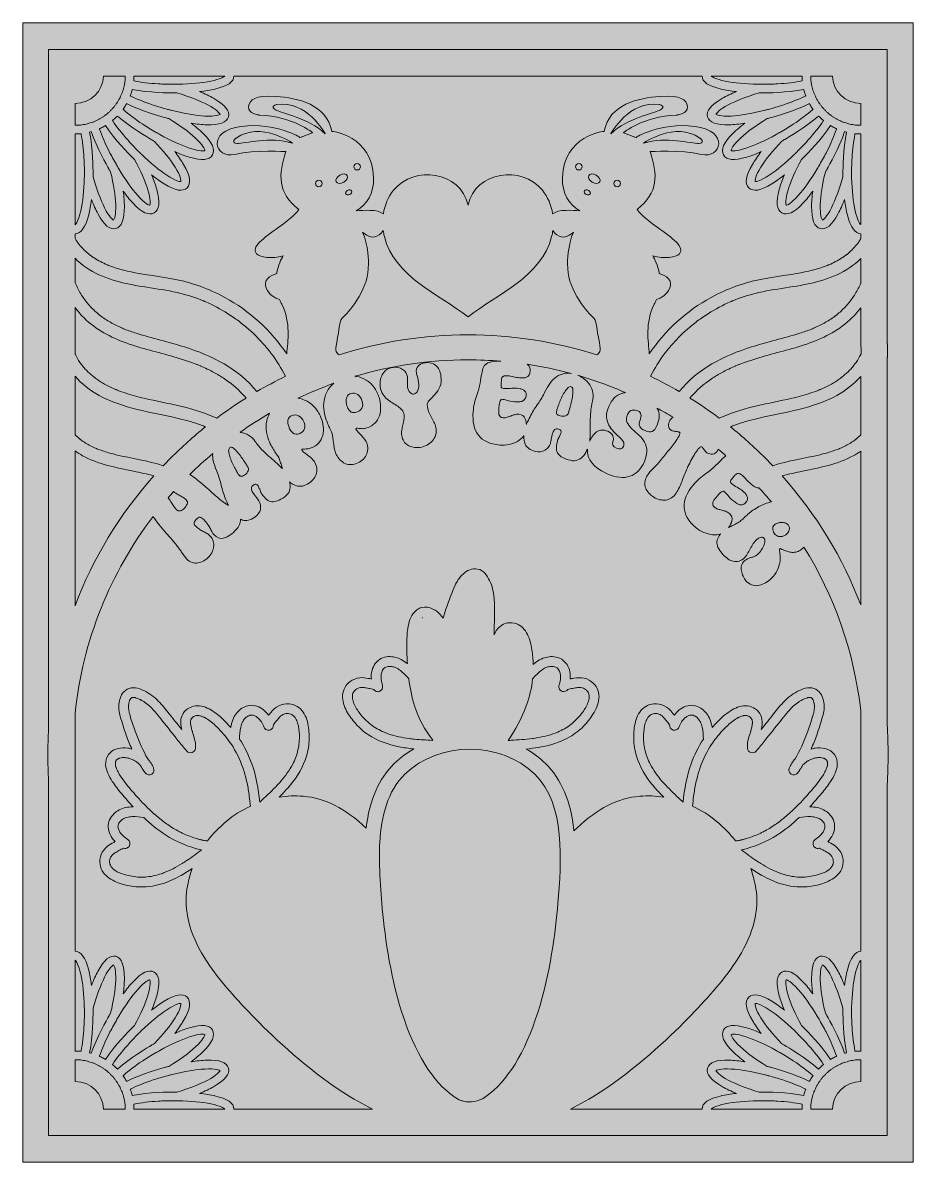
# Model space of a CAD drawing. Header units: inches. Extents: x 0.2 to 8.3, y -10.7 to -0.3.
import ezdxf

# ---------------------------------------------------------------- set-up
doc = ezdxf.new("R2010")
doc.units = ezdxf.units.IN
doc.header["$MEASUREMENT"] = 0
doc.layers.add('Layer 1', color=7, linetype='Continuous')

# ---------------------------------------------------------------- blocks, each defined once
blk = doc.blocks.new('block 2')
at = {"layer": 'Layer 1', "true_color": 0xfffeff}
h = blk.add_hatch(color=7, dxfattribs=at)
h.dxf.hatch_style = 2
edge = h.paths.add_edge_path()
edge.add_spline(control_points=[(8.09, -6.718), (8.09, -6.718), (8.09, -3.356), (8.09, -3.356), (8.09, -3.356), (8.092, -3.354), (8.092, -3.354), (8.092, -3.354), (8.092, -3.233), (8.092, -3.233), (8.092, -3.233), (8.09, -3.234), (8.09, -3.234), (8.09, -3.234), (8.09, -0.54), (8.09, -0.54), (8.09, -0.54), (0.422, -0.54), (0.422, -0.54), (0.422, -0.54), (0.422, -6.755), (0.422, -6.755), (0.417, -6.834), (0.415, -6.913), (0.415, -6.992), (0.415, -7.071), (0.417, -7.15), (0.422, -7.229), (0.422, -7.229), (0.422, -10.474), (0.422, -10.474), (0.422, -10.474), (8.09, -10.474), (8.09, -10.474), (8.09, -10.474), (8.09, -7.266), (8.09, -7.266), (8.096, -7.175), (8.099, -7.084), (8.099, -6.992), (8.099, -6.9), (8.096, -6.809), (8.09, -6.718)], knot_values=[0, 0, 0, 0, 1, 1, 1, 2, 2, 2, 3, 3, 3, 4, 4, 4, 5, 5, 5, 6, 6, 6, 7, 7, 7, 8, 8, 8, 9, 9, 9, 10, 10, 10, 11, 11, 11, 12, 12, 12, 13, 13, 13, 14, 14, 14, 14], degree=3, periodic=1)
edge = h.paths.add_edge_path()
edge.add_spline(control_points=[(7.802, -4.106), (7.801, -4.107), (7.795, -4.111), (7.794, -4.112), (7.788, -4.116), (7.782, -4.121), (7.776, -4.125), (7.747, -4.144), (7.716, -4.162), (7.685, -4.177), (7.676, -4.181), (7.667, -4.185), (7.658, -4.189), (7.656, -4.189), (7.653, -4.191), (7.652, -4.191), (7.647, -4.193), (7.643, -4.195), (7.638, -4.197), (7.621, -4.203), (7.604, -4.209), (7.587, -4.215), (7.551, -4.227), (7.514, -4.237), (7.477, -4.246), (7.333, -4.281), (7.185, -4.3), (7.044, -4.347), (7.021, -4.323), (6.998, -4.299), (6.974, -4.275), (6.873, -4.174), (6.767, -4.079), (6.656, -3.991), (6.663, -3.988), (6.669, -3.986), (6.675, -3.983), (6.69, -3.977), (6.706, -3.972), (6.722, -3.966), (6.787, -3.944), (6.853, -3.926), (6.919, -3.911), (7.16, -3.855), (7.411, -3.824), (7.631, -3.703), (7.712, -3.658), (7.787, -3.6), (7.849, -3.53), (7.849, -3.53), (7.849, -4.064), (7.849, -4.064), (7.848, -4.065), (7.847, -4.067), (7.846, -4.068), (7.833, -4.08), (7.82, -4.092), (7.806, -4.103), (7.804, -4.104), (7.803, -4.105), (7.802, -4.106)], knot_values=[0, 0, 0, 0, 1, 1, 1, 2, 2, 2, 3, 3, 3, 4, 4, 4, 5, 5, 5, 6, 6, 6, 7, 7, 7, 8, 8, 8, 9, 9, 9, 10, 10, 10, 11, 11, 11, 12, 12, 12, 13, 13, 13, 14, 14, 14, 15, 15, 15, 16, 16, 16, 17, 17, 17, 18, 18, 18, 19, 19, 19, 20, 20, 20, 20], degree=3, periodic=1)
edge = h.paths.add_edge_path()
edge.add_spline(control_points=[(6.647, -4.784), (6.636, -4.775), (6.624, -4.768), (6.612, -4.764), (6.601, -4.76), (6.589, -4.756), (6.577, -4.754), (6.565, -4.751), (6.553, -4.747), (6.542, -4.744), (6.531, -4.74), (6.521, -4.734), (6.511, -4.727), (6.502, -4.719), (6.497, -4.711), (6.495, -4.703), (6.494, -4.695), (6.494, -4.687), (6.497, -4.679), (6.5, -4.671), (6.505, -4.664), (6.51, -4.656), (6.516, -4.649), (6.522, -4.641), (6.528, -4.635), (6.53, -4.631), (6.535, -4.626), (6.541, -4.619), (6.547, -4.612), (6.553, -4.605), (6.56, -4.598), (6.568, -4.591), (6.575, -4.586), (6.582, -4.582), (6.589, -4.578), (6.594, -4.578), (6.598, -4.581), (6.609, -4.59), (6.62, -4.602), (6.632, -4.617), (6.643, -4.632), (6.659, -4.648), (6.679, -4.665), (6.691, -4.675), (6.702, -4.683), (6.712, -4.69), (6.723, -4.697), (6.733, -4.702), (6.743, -4.704), (6.753, -4.706), (6.763, -4.705), (6.773, -4.701), (6.783, -4.698), (6.792, -4.69), (6.802, -4.678), (6.81, -4.67), (6.814, -4.66), (6.814, -4.651), (6.814, -4.642), (6.812, -4.633), (6.808, -4.624), (6.804, -4.615), (6.798, -4.607), (6.791, -4.599), (6.783, -4.591), (6.776, -4.584), (6.769, -4.579), (6.754, -4.565), (6.737, -4.554), (6.718, -4.544), (6.7, -4.533), (6.683, -4.522), (6.667, -4.509), (6.662, -4.504), (6.659, -4.5), (6.658, -4.495), (6.658, -4.489), (6.659, -4.485), (6.661, -4.48), (6.664, -4.475), (6.667, -4.47), (6.672, -4.465), (6.676, -4.46), (6.68, -4.455), (6.683, -4.451), (6.69, -4.443), (6.697, -4.436), (6.703, -4.43), (6.708, -4.424), (6.714, -4.42), (6.72, -4.418), (6.726, -4.417), (6.733, -4.417), (6.74, -4.42), (6.747, -4.422), (6.756, -4.428), (6.767, -4.437), (6.78, -4.448), (6.793, -4.461), (6.805, -4.475), (6.817, -4.489), (6.83, -4.502), (6.843, -4.513), (6.853, -4.521), (6.863, -4.529), (6.872, -4.535), (6.881, -4.542), (6.891, -4.546), (6.9, -4.548), (6.905, -4.549), (6.911, -4.549), (6.917, -4.548), (6.956, -4.591), (6.994, -4.634), (7.031, -4.678), (6.991, -4.686), (6.953, -4.701), (6.917, -4.721), (6.879, -4.743), (6.845, -4.766), (6.817, -4.791), (6.806, -4.8), (6.795, -4.81), (6.785, -4.82), (6.775, -4.83), (6.764, -4.84), (6.753, -4.849), (6.742, -4.859), (6.729, -4.867), (6.716, -4.874), (6.703, -4.881), (6.689, -4.888), (6.676, -4.895), (6.664, -4.901), (6.652, -4.907), (6.64, -4.913), (6.655, -4.892), (6.665, -4.871), (6.67, -4.851), (6.676, -4.824), (6.668, -4.802), (6.647, -4.784)], knot_values=[0, 0, 0, 0, 1, 1, 1, 2, 2, 2, 3, 3, 3, 4, 4, 4, 5, 5, 5, 6, 6, 6, 7, 7, 7, 8, 8, 8, 9, 9, 9, 10, 10, 10, 11, 11, 11, 12, 12, 12, 13, 13, 13, 14, 14, 14, 15, 15, 15, 16, 16, 16, 17, 17, 17, 18, 18, 18, 19, 19, 19, 20, 20, 20, 21, 21, 21, 22, 22, 22, 23, 23, 23, 24, 24, 24, 25, 25, 25, 26, 26, 26, 27, 27, 27, 28, 28, 28, 29, 29, 29, 30, 30, 30, 31, 31, 31, 32, 32, 32, 33, 33, 33, 34, 34, 34, 35, 35, 35, 36, 36, 36, 37, 37, 37, 38, 38, 38, 39, 39, 39, 40, 40, 40, 41, 41, 41, 42, 42, 42, 43, 43, 43, 44, 44, 44, 45, 45, 45, 46, 46, 46, 47, 47, 47, 47], degree=3, periodic=1)
edge = h.paths.add_edge_path()
edge.add_spline(control_points=[(5.524, -3.902), (5.526, -3.93), (5.534, -3.955), (5.546, -3.977), (5.558, -3.999), (5.573, -4.019), (5.59, -4.036), (5.608, -4.053), (5.624, -4.069), (5.64, -4.083), (5.655, -4.097), (5.667, -4.112), (5.676, -4.125), (5.684, -4.139), (5.685, -4.154), (5.678, -4.17), (5.667, -4.195), (5.646, -4.2), (5.614, -4.186), (5.581, -4.172), (5.571, -4.15), (5.585, -4.12), (5.591, -4.106), (5.589, -4.09), (5.581, -4.072), (5.572, -4.054), (5.557, -4.041), (5.536, -4.032), (5.516, -4.023), (5.497, -4.019), (5.48, -4.021), (5.463, -4.022), (5.447, -4.028), (5.433, -4.038), (5.419, -4.047), (5.407, -4.06), (5.396, -4.076), (5.386, -4.09), (5.377, -4.106), (5.37, -4.123), (5.371, -4.116), (5.372, -4.109), (5.372, -4.103), (5.374, -4.076), (5.376, -4.05), (5.375, -4.023), (5.375, -3.997), (5.375, -3.97), (5.375, -3.941), (5.375, -3.913), (5.377, -3.884), (5.379, -3.853), (5.382, -3.823), (5.387, -3.791), (5.396, -3.757), (5.402, -3.731), (5.403, -3.705), (5.399, -3.679), (5.394, -3.654), (5.385, -3.629), (5.37, -3.607), (5.356, -3.584), (5.336, -3.564), (5.311, -3.547), (5.296, -3.536), (5.279, -3.527), (5.26, -3.519), (5.41, -3.563), (5.556, -3.616), (5.698, -3.678), (5.686, -3.679), (5.674, -3.681), (5.663, -3.685), (5.612, -3.701), (5.572, -3.741), (5.545, -3.804), (5.529, -3.841), (5.522, -3.873), (5.524, -3.902)], knot_values=[0, 0, 0, 0, 1, 1, 1, 2, 2, 2, 3, 3, 3, 4, 4, 4, 5, 5, 5, 6, 6, 6, 7, 7, 7, 8, 8, 8, 9, 9, 9, 10, 10, 10, 11, 11, 11, 12, 12, 12, 13, 13, 13, 14, 14, 14, 15, 15, 15, 16, 16, 16, 17, 17, 17, 18, 18, 18, 19, 19, 19, 20, 20, 20, 21, 21, 21, 22, 22, 22, 23, 23, 23, 24, 24, 24, 25, 25, 25, 26, 26, 26, 26], degree=3, periodic=1)
edge = h.paths.add_edge_path()
edge.add_spline(control_points=[(4.783, -3.672), (4.777, -3.664), (4.77, -3.658), (4.762, -3.653), (4.753, -3.648), (4.744, -3.645), (4.733, -3.642), (4.723, -3.64), (4.713, -3.639), (4.704, -3.638), (4.684, -3.636), (4.663, -3.636), (4.643, -3.639), (4.622, -3.641), (4.601, -3.641), (4.581, -3.64), (4.574, -3.639), (4.569, -3.637), (4.565, -3.633), (4.562, -3.63), (4.56, -3.625), (4.559, -3.62), (4.559, -3.614), (4.559, -3.608), (4.559, -3.601), (4.56, -3.595), (4.56, -3.589), (4.561, -3.584), (4.561, -3.573), (4.563, -3.563), (4.564, -3.555), (4.565, -3.547), (4.568, -3.54), (4.572, -3.535), (4.576, -3.531), (4.581, -3.527), (4.589, -3.525), (4.596, -3.523), (4.606, -3.522), (4.62, -3.524), (4.638, -3.525), (4.656, -3.528), (4.674, -3.533), (4.691, -3.537), (4.709, -3.54), (4.727, -3.542), (4.74, -3.543), (4.752, -3.543), (4.763, -3.543), (4.775, -3.543), (4.785, -3.541), (4.793, -3.537), (4.802, -3.534), (4.809, -3.528), (4.814, -3.519), (4.82, -3.511), (4.823, -3.499), (4.825, -3.483), (4.826, -3.466), (4.824, -3.453), (4.819, -3.443), (4.814, -3.433), (4.807, -3.425), (4.798, -3.419), (4.798, -3.419), (4.798, -3.419), (4.797, -3.418), (4.935, -3.439), (5.07, -3.468), (5.202, -3.503), (5.179, -3.5), (5.157, -3.5), (5.137, -3.503), (5.111, -3.508), (5.087, -3.518), (5.066, -3.533), (5.045, -3.548), (5.025, -3.568), (5.008, -3.591), (4.991, -3.615), (4.975, -3.641), (4.961, -3.671), (4.942, -3.709), (4.921, -3.745), (4.898, -3.778), (4.874, -3.812), (4.852, -3.847), (4.832, -3.884), (4.821, -3.904), (4.811, -3.924), (4.802, -3.945), (4.798, -3.953), (4.794, -3.962), (4.791, -3.971), (4.79, -3.951), (4.786, -3.933), (4.78, -3.918), (4.77, -3.892), (4.751, -3.879), (4.723, -3.876), (4.708, -3.875), (4.695, -3.876), (4.683, -3.88), (4.671, -3.883), (4.66, -3.887), (4.648, -3.892), (4.637, -3.896), (4.626, -3.9), (4.614, -3.904), (4.603, -3.907), (4.591, -3.909), (4.579, -3.908), (4.567, -3.907), (4.558, -3.903), (4.552, -3.898), (4.546, -3.892), (4.542, -3.885), (4.54, -3.877), (4.538, -3.869), (4.537, -3.86), (4.538, -3.851), (4.538, -3.841), (4.539, -3.832), (4.54, -3.823), (4.54, -3.819), (4.54, -3.812), (4.541, -3.803), (4.542, -3.794), (4.543, -3.784), (4.545, -3.775), (4.547, -3.765), (4.55, -3.756), (4.553, -3.749), (4.556, -3.742), (4.561, -3.738), (4.566, -3.739), (4.58, -3.74), (4.596, -3.743), (4.614, -3.749), (4.633, -3.754), (4.655, -3.758), (4.681, -3.761), (4.696, -3.762), (4.71, -3.762), (4.722, -3.762), (4.735, -3.762), (4.746, -3.759), (4.756, -3.755), (4.765, -3.751), (4.772, -3.745), (4.778, -3.736), (4.784, -3.727), (4.788, -3.716), (4.789, -3.7), (4.79, -3.689), (4.788, -3.679), (4.783, -3.672)], knot_values=[0, 0, 0, 0, 1, 1, 1, 2, 2, 2, 3, 3, 3, 4, 4, 4, 5, 5, 5, 6, 6, 6, 7, 7, 7, 8, 8, 8, 9, 9, 9, 10, 10, 10, 11, 11, 11, 12, 12, 12, 13, 13, 13, 14, 14, 14, 15, 15, 15, 16, 16, 16, 17, 17, 17, 18, 18, 18, 19, 19, 19, 20, 20, 20, 21, 21, 21, 22, 22, 22, 23, 23, 23, 24, 24, 24, 25, 25, 25, 26, 26, 26, 27, 27, 27, 28, 28, 28, 29, 29, 29, 30, 30, 30, 31, 31, 31, 32, 32, 32, 33, 33, 33, 34, 34, 34, 35, 35, 35, 36, 36, 36, 37, 37, 37, 38, 38, 38, 39, 39, 39, 40, 40, 40, 41, 41, 41, 42, 42, 42, 43, 43, 43, 44, 44, 44, 45, 45, 45, 46, 46, 46, 47, 47, 47, 48, 48, 48, 49, 49, 49, 50, 50, 50, 51, 51, 51, 52, 52, 52, 52], degree=3, periodic=1)
edge = h.paths.add_edge_path()
edge.add_spline(control_points=[(5.069, -3.841), (5.071, -3.834), (5.074, -3.823), (5.079, -3.809), (5.084, -3.795), (5.09, -3.78), (5.096, -3.763), (5.103, -3.746), (5.11, -3.729), (5.119, -3.712), (5.127, -3.695), (5.136, -3.679), (5.145, -3.665), (5.155, -3.651), (5.164, -3.64), (5.173, -3.632), (5.182, -3.624), (5.192, -3.622), (5.2, -3.624), (5.209, -3.626), (5.215, -3.635), (5.216, -3.651), (5.217, -3.667), (5.217, -3.684), (5.214, -3.704), (5.211, -3.723), (5.208, -3.742), (5.204, -3.76), (5.199, -3.777), (5.196, -3.789), (5.195, -3.795), (5.192, -3.806), (5.189, -3.818), (5.186, -3.829), (5.182, -3.841), (5.179, -3.852), (5.175, -3.864), (5.173, -3.875), (5.164, -3.884), (5.15, -3.889), (5.136, -3.895), (5.119, -3.895), (5.1, -3.89), (5.085, -3.886), (5.075, -3.881), (5.07, -3.874), (5.066, -3.866), (5.065, -3.856), (5.069, -3.841)], knot_values=[0, 0, 0, 0, 1, 1, 1, 2, 2, 2, 3, 3, 3, 4, 4, 4, 5, 5, 5, 6, 6, 6, 7, 7, 7, 8, 8, 8, 9, 9, 9, 10, 10, 10, 11, 11, 11, 12, 12, 12, 13, 13, 13, 14, 14, 14, 15, 15, 15, 16, 16, 16, 16], degree=3, periodic=1)
edge = h.paths.add_edge_path()
edge.add_spline(control_points=[(4.257, -3.15), (3.851, -3.15), (3.455, -3.212), (3.079, -3.333), (3.057, -3.315), (3.038, -3.307), (3.056, -3.22), (3.083, -3.092), (3.078, -3.011), (3.114, -2.987), (3.15, -2.964), (3.339, -2.742), (3.345, -2.545), (3.345, -2.545), (3.347, -2.496), (3.347, -2.496), (3.347, -2.496), (3.347, -2.321), (3.291, -2.209), (3.291, -2.209), (3.363, -2.267), (3.404, -2.254), (3.428, -2.247), (3.459, -2.229), (3.481, -2.196), (3.484, -2.213), (3.487, -2.231), (3.492, -2.249), (3.583, -2.614), (3.985, -2.776), (4.257, -2.984), (4.529, -2.776), (4.931, -2.614), (5.022, -2.249), (5.027, -2.231), (5.03, -2.213), (5.033, -2.196), (5.054, -2.229), (5.086, -2.247), (5.109, -2.254), (5.151, -2.267), (5.223, -2.209), (5.223, -2.209), (5.167, -2.321), (5.167, -2.496), (5.167, -2.496), (5.167, -2.496), (5.169, -2.545), (5.169, -2.545), (5.174, -2.742), (5.364, -2.964), (5.4, -2.987), (5.436, -3.011), (5.431, -3.092), (5.458, -3.22), (5.476, -3.307), (5.457, -3.315), (5.435, -3.333), (5.059, -3.212), (4.663, -3.15), (4.257, -3.15)], knot_values=[0, 0, 0, 0, 1, 1, 1, 2, 2, 2, 3, 3, 3, 4, 4, 4, 5, 5, 5, 6, 6, 6, 7, 7, 7, 8, 8, 8, 9, 9, 9, 10, 10, 10, 11, 11, 11, 12, 12, 12, 13, 13, 13, 14, 14, 14, 15, 15, 15, 16, 16, 16, 17, 17, 17, 18, 18, 18, 19, 19, 19, 20, 20, 20, 20], degree=3, periodic=1)
edge = h.paths.add_edge_path()
edge.add_spline(control_points=[(3.249, -3.696), (3.268, -3.709), (3.282, -3.73), (3.29, -3.758), (3.297, -3.78), (3.295, -3.8), (3.285, -3.82), (3.274, -3.839), (3.258, -3.852), (3.236, -3.858), (3.23, -3.86), (3.223, -3.861), (3.214, -3.861), (3.206, -3.862), (3.198, -3.86), (3.19, -3.856), (3.182, -3.852), (3.175, -3.845), (3.168, -3.837), (3.161, -3.828), (3.155, -3.816), (3.15, -3.8), (3.148, -3.791), (3.145, -3.781), (3.144, -3.769), (3.142, -3.757), (3.142, -3.746), (3.143, -3.735), (3.145, -3.725), (3.149, -3.715), (3.156, -3.706), (3.162, -3.697), (3.172, -3.691), (3.186, -3.686), (3.208, -3.68), (3.229, -3.683), (3.249, -3.696)], knot_values=[0, 0, 0, 0, 1, 1, 1, 2, 2, 2, 3, 3, 3, 4, 4, 4, 5, 5, 5, 6, 6, 6, 7, 7, 7, 8, 8, 8, 9, 9, 9, 10, 10, 10, 11, 11, 11, 12, 12, 12, 12], degree=3, periodic=1)
edge = h.paths.add_edge_path()
edge.add_spline(control_points=[(0.663, -8.87), (0.673, -8.88), (0.696, -8.914), (0.716, -8.999), (0.735, -9.08), (0.746, -9.186), (0.748, -9.3), (0.749, -9.314), (0.749, -9.329), (0.749, -9.344), (0.749, -9.391), (0.748, -9.437), (0.745, -9.481), (0.74, -9.563), (0.731, -9.638), (0.718, -9.701), (0.718, -9.703), (0.718, -9.704), (0.718, -9.705), (0.716, -9.705), (0.715, -9.705), (0.713, -9.705), (0.7, -9.704), (0.687, -9.703), (0.674, -9.703), (0.671, -9.703), (0.668, -9.703), (0.665, -9.703), (0.664, -9.703), (0.663, -9.703), (0.663, -9.703), (0.663, -9.703), (0.663, -8.87), (0.663, -8.87)], knot_values=[0, 0, 0, 0, 1, 1, 1, 2, 2, 2, 3, 3, 3, 4, 4, 4, 5, 5, 5, 6, 6, 6, 7, 7, 7, 8, 8, 8, 9, 9, 9, 10, 10, 10, 11, 11, 11, 11], degree=3, periodic=1)
edge = h.paths.add_edge_path()
edge.add_spline(control_points=[(0.663, -4.211), (0.685, -4.228), (0.709, -4.242), (0.733, -4.256), (0.877, -4.334), (1.039, -4.364), (1.198, -4.397), (1.261, -4.409), (1.323, -4.423), (1.384, -4.44), (1.07, -4.793), (0.827, -5.195), (0.663, -5.628), (0.663, -5.628), (0.663, -4.211), (0.663, -4.211)], knot_values=[0, 0, 0, 0, 1, 1, 1, 2, 2, 2, 3, 3, 3, 4, 4, 4, 5, 5, 5, 5], degree=3, periodic=1)
edge = h.paths.add_edge_path()
edge.add_spline(control_points=[(1.564, -4.584), (1.571, -4.589), (1.577, -4.594), (1.584, -4.598), (1.594, -4.605), (1.605, -4.611), (1.617, -4.617), (1.628, -4.623), (1.638, -4.629), (1.649, -4.635), (1.66, -4.642), (1.67, -4.65), (1.679, -4.659), (1.691, -4.671), (1.694, -4.684), (1.688, -4.699), (1.682, -4.713), (1.674, -4.726), (1.663, -4.736), (1.652, -4.747), (1.64, -4.755), (1.627, -4.759), (1.614, -4.764), (1.601, -4.76), (1.589, -4.747), (1.583, -4.742), (1.577, -4.733), (1.57, -4.722), (1.563, -4.711), (1.555, -4.699), (1.546, -4.686), (1.538, -4.673), (1.529, -4.66), (1.519, -4.646), (1.518, -4.644), (1.516, -4.642), (1.515, -4.641), (1.531, -4.622), (1.548, -4.603), (1.564, -4.584)], knot_values=[0, 0, 0, 0, 1, 1, 1, 2, 2, 2, 3, 3, 3, 4, 4, 4, 5, 5, 5, 6, 6, 6, 7, 7, 7, 8, 8, 8, 9, 9, 9, 10, 10, 10, 11, 11, 11, 12, 12, 12, 13, 13, 13, 13], degree=3, periodic=1)
edge = h.paths.add_edge_path()
edge.add_spline(control_points=[(1.54, -4.275), (1.516, -4.299), (1.493, -4.323), (1.47, -4.347), (1.329, -4.3), (1.181, -4.281), (1.037, -4.246), (1, -4.237), (0.963, -4.227), (0.927, -4.215), (0.909, -4.209), (0.892, -4.203), (0.876, -4.197), (0.871, -4.195), (0.867, -4.193), (0.862, -4.191), (0.861, -4.191), (0.858, -4.189), (0.856, -4.189), (0.847, -4.185), (0.838, -4.181), (0.829, -4.177), (0.797, -4.162), (0.767, -4.144), (0.738, -4.125), (0.732, -4.121), (0.726, -4.116), (0.72, -4.112), (0.719, -4.111), (0.713, -4.107), (0.712, -4.106), (0.711, -4.105), (0.709, -4.104), (0.708, -4.103), (0.694, -4.092), (0.681, -4.08), (0.668, -4.068), (0.666, -4.066), (0.664, -4.064), (0.663, -4.062), (0.663, -4.062), (0.663, -3.527), (0.663, -3.527), (0.724, -3.598), (0.801, -3.658), (0.883, -3.703), (1.103, -3.824), (1.354, -3.855), (1.595, -3.911), (1.661, -3.926), (1.727, -3.944), (1.792, -3.966), (1.808, -3.972), (1.823, -3.977), (1.839, -3.983), (1.845, -3.986), (1.851, -3.988), (1.857, -3.991), (1.747, -4.079), (1.641, -4.174), (1.54, -4.275)], knot_values=[0, 0, 0, 0, 1, 1, 1, 2, 2, 2, 3, 3, 3, 4, 4, 4, 5, 5, 5, 6, 6, 6, 7, 7, 7, 8, 8, 8, 9, 9, 9, 10, 10, 10, 11, 11, 11, 12, 12, 12, 13, 13, 13, 14, 14, 14, 15, 15, 15, 16, 16, 16, 17, 17, 17, 18, 18, 18, 19, 19, 19, 20, 20, 20, 20], degree=3, periodic=1)
edge = h.paths.add_edge_path()
edge.add_spline(control_points=[(1.922, -4.236), (1.921, -4.257), (1.923, -4.28), (1.928, -4.303), (1.935, -4.332), (1.944, -4.361), (1.957, -4.392), (1.973, -4.431), (1.986, -4.47), (1.996, -4.51), (2.005, -4.55), (2.017, -4.589), (2.031, -4.629), (2.039, -4.65), (2.048, -4.671), (2.057, -4.692), (2.06, -4.699), (2.064, -4.705), (2.068, -4.712), (2.06, -4.708), (2.053, -4.704), (2.048, -4.7), (2.029, -4.687), (2.013, -4.675), (1.999, -4.664), (1.985, -4.653), (1.972, -4.641), (1.958, -4.63), (1.945, -4.618), (1.932, -4.606), (1.918, -4.594), (1.905, -4.582), (1.89, -4.568), (1.873, -4.553), (1.838, -4.523), (1.806, -4.496), (1.776, -4.472), (1.753, -4.454), (1.732, -4.44), (1.712, -4.428), (1.779, -4.362), (1.85, -4.297), (1.922, -4.236)], knot_values=[0, 0, 0, 0, 1, 1, 1, 2, 2, 2, 3, 3, 3, 4, 4, 4, 5, 5, 5, 6, 6, 6, 7, 7, 7, 8, 8, 8, 9, 9, 9, 10, 10, 10, 11, 11, 11, 12, 12, 12, 13, 13, 13, 14, 14, 14, 14], degree=3, periodic=1)
edge = h.paths.add_edge_path()
edge.add_spline(control_points=[(1.959, -3.912), (1.764, -3.819), (1.548, -3.786), (1.338, -3.74), (1.28, -3.727), (1.222, -3.712), (1.165, -3.695), (1.136, -3.686), (1.107, -3.677), (1.079, -3.667), (1.066, -3.662), (1.052, -3.657), (1.039, -3.651), (1.038, -3.651), (1.028, -3.647), (1.027, -3.646), (1.02, -3.643), (1.013, -3.64), (1.006, -3.637), (0.956, -3.614), (0.908, -3.587), (0.863, -3.556), (0.857, -3.552), (0.852, -3.548), (0.847, -3.544), (0.845, -3.543), (0.843, -3.541), (0.841, -3.54), (0.84, -3.539), (0.84, -3.539), (0.839, -3.538), (0.829, -3.53), (0.819, -3.522), (0.809, -3.513), (0.79, -3.496), (0.772, -3.478), (0.754, -3.459), (0.745, -3.449), (0.736, -3.439), (0.728, -3.428), (0.727, -3.428), (0.726, -3.427), (0.725, -3.426), (0.724, -3.424), (0.721, -3.42), (0.72, -3.419), (0.716, -3.413), (0.712, -3.407), (0.708, -3.401), (0.692, -3.379), (0.678, -3.355), (0.666, -3.33), (0.665, -3.328), (0.664, -3.325), (0.663, -3.323), (0.663, -3.323), (0.663, -2.898), (0.663, -2.898), (0.682, -2.924), (0.704, -2.95), (0.726, -2.974), (0.831, -3.085), (0.962, -3.16), (1.104, -3.214), (1.245, -3.268), (1.393, -3.3), (1.539, -3.342), (1.616, -3.364), (1.692, -3.388), (1.767, -3.417), (1.776, -3.42), (1.785, -3.424), (1.794, -3.427), (1.798, -3.429), (1.803, -3.431), (1.807, -3.433), (1.808, -3.433), (1.811, -3.435), (1.813, -3.436), (1.833, -3.444), (1.852, -3.453), (1.871, -3.462), (1.904, -3.477), (1.937, -3.495), (1.969, -3.513), (2.003, -3.533), (2.036, -3.554), (2.068, -3.578), (2.07, -3.58), (2.073, -3.582), (2.076, -3.584), (2.079, -3.586), (2.081, -3.588), (2.084, -3.59), (2.084, -3.59), (2.084, -3.59), (2.085, -3.59), (2.091, -3.596), (2.098, -3.601), (2.105, -3.606), (2.12, -3.62), (2.136, -3.633), (2.151, -3.647), (2.178, -3.673), (2.203, -3.7), (2.227, -3.728), (2.135, -3.785), (2.046, -3.847), (1.959, -3.912)], knot_values=[0, 0, 0, 0, 1, 1, 1, 2, 2, 2, 3, 3, 3, 4, 4, 4, 5, 5, 5, 6, 6, 6, 7, 7, 7, 8, 8, 8, 9, 9, 9, 10, 10, 10, 11, 11, 11, 12, 12, 12, 13, 13, 13, 14, 14, 14, 15, 15, 15, 16, 16, 16, 17, 17, 17, 18, 18, 18, 19, 19, 19, 20, 20, 20, 21, 21, 21, 22, 22, 22, 23, 23, 23, 24, 24, 24, 25, 25, 25, 26, 26, 26, 27, 27, 27, 28, 28, 28, 29, 29, 29, 30, 30, 30, 31, 31, 31, 32, 32, 32, 33, 33, 33, 34, 34, 34, 35, 35, 35, 36, 36, 36, 36], degree=3, periodic=1)
edge = h.paths.add_edge_path()
edge.add_spline(control_points=[(2.08, -4.181), (2.088, -4.175), (2.098, -4.177), (2.111, -4.187), (2.123, -4.196), (2.136, -4.208), (2.149, -4.223), (2.162, -4.238), (2.173, -4.253), (2.184, -4.268), (2.194, -4.283), (2.201, -4.293), (2.205, -4.298), (2.211, -4.307), (2.218, -4.317), (2.224, -4.327), (2.231, -4.337), (2.237, -4.348), (2.244, -4.358), (2.25, -4.368), (2.251, -4.38), (2.246, -4.394), (2.241, -4.408), (2.23, -4.42), (2.213, -4.432), (2.2, -4.441), (2.19, -4.444), (2.181, -4.443), (2.173, -4.442), (2.164, -4.435), (2.156, -4.423), (2.152, -4.417), (2.146, -4.407), (2.139, -4.394), (2.131, -4.381), (2.124, -4.367), (2.115, -4.351), (2.107, -4.335), (2.1, -4.318), (2.092, -4.3), (2.085, -4.282), (2.079, -4.265), (2.075, -4.249), (2.07, -4.233), (2.068, -4.219), (2.068, -4.207), (2.069, -4.194), (2.072, -4.186), (2.08, -4.181)], knot_values=[0, 0, 0, 0, 1, 1, 1, 2, 2, 2, 3, 3, 3, 4, 4, 4, 5, 5, 5, 6, 6, 6, 7, 7, 7, 8, 8, 8, 9, 9, 9, 10, 10, 10, 11, 11, 11, 12, 12, 12, 13, 13, 13, 14, 14, 14, 15, 15, 15, 16, 16, 16, 16], degree=3, periodic=1)
edge = h.paths.add_edge_path()
edge.add_spline(control_points=[(2.179, -4.042), (2.177, -4.042), (2.175, -4.042), (2.173, -4.041), (2.26, -3.979), (2.35, -3.921), (2.443, -3.867), (2.43, -3.89), (2.422, -3.913), (2.417, -3.936), (2.409, -3.972), (2.408, -4.006), (2.414, -4.04), (2.42, -4.074), (2.429, -4.104), (2.441, -4.129), (2.452, -4.152), (2.462, -4.171), (2.472, -4.187), (2.481, -4.203), (2.489, -4.216), (2.496, -4.227), (2.503, -4.237), (2.509, -4.246), (2.514, -4.253), (2.519, -4.259), (2.523, -4.265), (2.526, -4.271), (2.531, -4.283), (2.536, -4.296), (2.54, -4.31), (2.545, -4.323), (2.549, -4.338), (2.553, -4.353), (2.555, -4.36), (2.557, -4.368), (2.559, -4.375), (2.557, -4.373), (2.555, -4.371), (2.553, -4.368), (2.535, -4.349), (2.516, -4.331), (2.496, -4.313), (2.476, -4.296), (2.455, -4.278), (2.434, -4.259), (2.413, -4.241), (2.391, -4.22), (2.37, -4.198), (2.349, -4.176), (2.329, -4.151), (2.309, -4.122), (2.294, -4.1), (2.275, -4.082), (2.253, -4.069), (2.23, -4.055), (2.206, -4.046), (2.179, -4.042)], knot_values=[0, 0, 0, 0, 1, 1, 1, 2, 2, 2, 3, 3, 3, 4, 4, 4, 5, 5, 5, 6, 6, 6, 7, 7, 7, 8, 8, 8, 9, 9, 9, 10, 10, 10, 11, 11, 11, 12, 12, 12, 13, 13, 13, 14, 14, 14, 15, 15, 15, 16, 16, 16, 17, 17, 17, 18, 18, 18, 19, 19, 19, 19], degree=3, periodic=1)
edge = h.paths.add_edge_path()
edge.add_spline(control_points=[(2.325, -3.669), (2.163, -3.461), (1.913, -3.339), (1.664, -3.26), (1.518, -3.214), (1.369, -3.181), (1.223, -3.135), (1.187, -3.123), (1.151, -3.111), (1.116, -3.097), (1.11, -3.094), (1.103, -3.092), (1.096, -3.089), (1.094, -3.088), (1.087, -3.085), (1.087, -3.085), (1.083, -3.083), (1.08, -3.082), (1.077, -3.08), (1.058, -3.072), (1.04, -3.064), (1.023, -3.054), (0.99, -3.038), (0.958, -3.019), (0.928, -2.998), (0.921, -2.994), (0.914, -2.989), (0.907, -2.984), (0.904, -2.981), (0.901, -2.979), (0.897, -2.976), (0.897, -2.976), (0.897, -2.976), (0.897, -2.976), (0.896, -2.975), (0.896, -2.975), (0.895, -2.974), (0.882, -2.964), (0.868, -2.952), (0.855, -2.941), (0.827, -2.916), (0.801, -2.889), (0.777, -2.86), (0.771, -2.853), (0.765, -2.845), (0.76, -2.838), (0.759, -2.837), (0.759, -2.837), (0.758, -2.836), (0.754, -2.831), (0.75, -2.826), (0.746, -2.82), (0.736, -2.805), (0.726, -2.79), (0.716, -2.774), (0.696, -2.742), (0.679, -2.708), (0.663, -2.673), (0.663, -2.673), (0.663, -2.672), (0.663, -2.672), (0.663, -2.672), (0.663, -2.449), (0.663, -2.449), (0.725, -2.512), (0.8, -2.561), (0.881, -2.599), (1.052, -2.678), (1.239, -2.701), (1.423, -2.73), (1.516, -2.745), (1.609, -2.762), (1.698, -2.789), (1.735, -2.8), (1.771, -2.812), (1.807, -2.826), (1.816, -2.83), (1.825, -2.833), (1.834, -2.837), (1.835, -2.837), (1.841, -2.84), (1.842, -2.84), (1.845, -2.842), (1.848, -2.843), (1.851, -2.844), (1.87, -2.852), (1.889, -2.861), (1.908, -2.87), (1.978, -2.904), (2.046, -2.944), (2.11, -2.988), (2.126, -2.999), (2.142, -3.01), (2.157, -3.022), (2.161, -3.024), (2.165, -3.027), (2.169, -3.03), (2.17, -3.031), (2.173, -3.033), (2.175, -3.035), (2.183, -3.041), (2.191, -3.047), (2.199, -3.054), (2.229, -3.078), (2.258, -3.103), (2.285, -3.129), (2.318, -3.16), (2.349, -3.192), (2.379, -3.225), (2.394, -3.242), (2.409, -3.259), (2.423, -3.276), (2.429, -3.284), (2.435, -3.291), (2.441, -3.299), (2.443, -3.301), (2.445, -3.304), (2.447, -3.307), (2.448, -3.307), (2.454, -3.316), (2.455, -3.317), (2.506, -3.384), (2.55, -3.455), (2.588, -3.529), (2.499, -3.572), (2.411, -3.619), (2.325, -3.669)], knot_values=[0, 0, 0, 0, 1, 1, 1, 2, 2, 2, 3, 3, 3, 4, 4, 4, 5, 5, 5, 6, 6, 6, 7, 7, 7, 8, 8, 8, 9, 9, 9, 10, 10, 10, 11, 11, 11, 12, 12, 12, 13, 13, 13, 14, 14, 14, 15, 15, 15, 16, 16, 16, 17, 17, 17, 18, 18, 18, 19, 19, 19, 20, 20, 20, 21, 21, 21, 22, 22, 22, 23, 23, 23, 24, 24, 24, 25, 25, 25, 26, 26, 26, 27, 27, 27, 28, 28, 28, 29, 29, 29, 30, 30, 30, 31, 31, 31, 32, 32, 32, 33, 33, 33, 34, 34, 34, 35, 35, 35, 36, 36, 36, 37, 37, 37, 38, 38, 38, 39, 39, 39, 40, 40, 40, 41, 41, 41, 42, 42, 42, 42], degree=3, periodic=1)
edge = h.paths.add_edge_path()
edge.add_spline(control_points=[(2.893, -1.734), (2.909, -1.734), (2.922, -1.747), (2.922, -1.764), (2.922, -1.78), (2.909, -1.794), (2.893, -1.794), (2.876, -1.794), (2.863, -1.78), (2.863, -1.764), (2.863, -1.747), (2.876, -1.734), (2.893, -1.734)], knot_values=[0, 0, 0, 0, 1, 1, 1, 2, 2, 2, 3, 3, 3, 4, 4, 4, 4], degree=3, periodic=1)
edge = h.paths.add_edge_path()
edge.add_spline(control_points=[(2.497, -1.091), (2.439, -1.057), (2.508, -1.042), (2.508, -1.042), (2.778, -0.999), (2.95, -1.307), (2.952, -1.311), (2.794, -1.16), (2.555, -1.125), (2.497, -1.091)], knot_values=[0, 0, 0, 0, 1, 1, 1, 2, 2, 2, 3, 3, 3, 3], degree=3, periodic=1)
edge = h.paths.add_edge_path()
edge.add_spline(control_points=[(3.121, -1.752), (3.093, -1.768), (3.062, -1.767), (3.052, -1.75), (3.042, -1.732), (3.056, -1.705), (3.084, -1.689), (3.112, -1.673), (3.143, -1.674), (3.153, -1.691), (3.163, -1.709), (3.149, -1.736), (3.121, -1.752)], knot_values=[0, 0, 0, 0, 1, 1, 1, 2, 2, 2, 3, 3, 3, 4, 4, 4, 4], degree=3, periodic=1)
edge = h.paths.add_edge_path()
edge.add_spline(control_points=[(3.192, -1.833), (3.197, -1.844), (3.19, -1.858), (3.175, -1.866), (3.16, -1.873), (3.144, -1.871), (3.139, -1.86), (3.133, -1.85), (3.141, -1.835), (3.156, -1.828), (3.17, -1.82), (3.186, -1.823), (3.192, -1.833)], knot_values=[0, 0, 0, 0, 1, 1, 1, 2, 2, 2, 3, 3, 3, 4, 4, 4, 4], degree=3, periodic=1)
edge = h.paths.add_edge_path()
edge.add_spline(control_points=[(2.616, -3.914), (2.622, -3.904), (2.631, -3.896), (2.644, -3.89), (2.665, -3.88), (2.686, -3.88), (2.707, -3.89), (2.728, -3.9), (2.745, -3.918), (2.757, -3.945), (2.767, -3.965), (2.768, -3.986), (2.761, -4.006), (2.754, -4.027), (2.74, -4.042), (2.719, -4.052), (2.713, -4.055), (2.706, -4.057), (2.698, -4.058), (2.69, -4.06), (2.682, -4.059), (2.673, -4.056), (2.665, -4.054), (2.656, -4.049), (2.648, -4.041), (2.64, -4.034), (2.633, -4.022), (2.626, -4.008), (2.622, -3.999), (2.618, -3.989), (2.614, -3.978), (2.611, -3.966), (2.609, -3.955), (2.609, -3.944), (2.608, -3.934), (2.611, -3.923), (2.616, -3.914)], knot_values=[0, 0, 0, 0, 1, 1, 1, 2, 2, 2, 3, 3, 3, 4, 4, 4, 5, 5, 5, 6, 6, 6, 7, 7, 7, 8, 8, 8, 9, 9, 9, 10, 10, 10, 11, 11, 11, 12, 12, 12, 12], degree=3, periodic=1)
edge = h.paths.add_edge_path()
edge.add_spline(control_points=[(3.214, -1.611), (3.214, -1.594), (3.227, -1.581), (3.243, -1.581), (3.26, -1.581), (3.273, -1.594), (3.273, -1.611), (3.273, -1.627), (3.26, -1.641), (3.243, -1.641), (3.227, -1.641), (3.214, -1.627), (3.214, -1.611)], knot_values=[0, 0, 0, 0, 1, 1, 1, 2, 2, 2, 3, 3, 3, 4, 4, 4, 4], degree=3, periodic=1)
edge = h.paths.add_edge_path()
edge.add_spline(control_points=[(5.271, -1.641), (5.254, -1.641), (5.241, -1.627), (5.241, -1.611), (5.241, -1.594), (5.254, -1.581), (5.271, -1.581), (5.287, -1.581), (5.3, -1.594), (5.3, -1.611), (5.3, -1.627), (5.287, -1.641), (5.271, -1.641)], knot_values=[0, 0, 0, 0, 1, 1, 1, 2, 2, 2, 3, 3, 3, 4, 4, 4, 4], degree=3, periodic=1)
edge = h.paths.add_edge_path()
edge.add_spline(control_points=[(5.562, -1.311), (5.564, -1.307), (5.736, -0.999), (6.006, -1.042), (6.006, -1.042), (6.075, -1.057), (6.017, -1.091), (5.958, -1.125), (5.72, -1.16), (5.562, -1.311)], knot_values=[0, 0, 0, 0, 1, 1, 1, 2, 2, 2, 3, 3, 3, 3], degree=3, periodic=1)
edge = h.paths.add_edge_path()
edge.add_spline(control_points=[(5.651, -1.764), (5.651, -1.78), (5.638, -1.794), (5.621, -1.794), (5.605, -1.794), (5.591, -1.78), (5.591, -1.764), (5.591, -1.747), (5.605, -1.734), (5.621, -1.734), (5.638, -1.734), (5.651, -1.747), (5.651, -1.764)], knot_values=[0, 0, 0, 0, 1, 1, 1, 2, 2, 2, 3, 3, 3, 4, 4, 4, 4], degree=3, periodic=1)
edge = h.paths.add_edge_path()
edge.add_spline(control_points=[(5.358, -1.828), (5.373, -1.835), (5.381, -1.85), (5.375, -1.86), (5.37, -1.871), (5.354, -1.873), (5.339, -1.866), (5.324, -1.858), (5.317, -1.844), (5.322, -1.833), (5.327, -1.823), (5.344, -1.82), (5.358, -1.828)], knot_values=[0, 0, 0, 0, 1, 1, 1, 2, 2, 2, 3, 3, 3, 4, 4, 4, 4], degree=3, periodic=1)
edge = h.paths.add_edge_path()
edge.add_spline(control_points=[(5.361, -1.691), (5.371, -1.674), (5.402, -1.673), (5.43, -1.689), (5.458, -1.705), (5.472, -1.732), (5.462, -1.75), (5.452, -1.767), (5.421, -1.768), (5.393, -1.752), (5.365, -1.736), (5.351, -1.709), (5.361, -1.691)], knot_values=[0, 0, 0, 0, 1, 1, 1, 2, 2, 2, 3, 3, 3, 4, 4, 4, 4], degree=3, periodic=1)
edge = h.paths.add_edge_path()
edge.add_spline(control_points=[(6.067, -3.307), (6.069, -3.304), (6.071, -3.301), (6.073, -3.299), (6.079, -3.291), (6.085, -3.284), (6.091, -3.276), (6.105, -3.259), (6.12, -3.242), (6.135, -3.225), (6.164, -3.192), (6.196, -3.16), (6.228, -3.129), (6.256, -3.103), (6.285, -3.078), (6.315, -3.054), (6.323, -3.047), (6.331, -3.041), (6.339, -3.035), (6.341, -3.033), (6.344, -3.031), (6.345, -3.03), (6.349, -3.027), (6.353, -3.024), (6.357, -3.022), (6.372, -3.01), (6.388, -2.999), (6.403, -2.988), (6.468, -2.944), (6.536, -2.904), (6.606, -2.87), (6.625, -2.861), (6.644, -2.852), (6.663, -2.844), (6.666, -2.843), (6.669, -2.842), (6.672, -2.84), (6.673, -2.84), (6.679, -2.837), (6.68, -2.837), (6.689, -2.833), (6.698, -2.83), (6.707, -2.826), (6.742, -2.812), (6.779, -2.8), (6.815, -2.789), (6.905, -2.762), (6.998, -2.745), (7.09, -2.73), (7.275, -2.701), (7.462, -2.678), (7.633, -2.599), (7.713, -2.562), (7.787, -2.513), (7.849, -2.452), (7.849, -2.452), (7.849, -2.678), (7.849, -2.678), (7.834, -2.711), (7.817, -2.743), (7.798, -2.774), (7.788, -2.79), (7.778, -2.805), (7.767, -2.82), (7.764, -2.826), (7.76, -2.831), (7.756, -2.836), (7.755, -2.837), (7.755, -2.837), (7.754, -2.838), (7.748, -2.845), (7.743, -2.853), (7.737, -2.86), (7.713, -2.889), (7.686, -2.916), (7.659, -2.941), (7.646, -2.952), (7.632, -2.964), (7.619, -2.974), (7.618, -2.975), (7.618, -2.975), (7.617, -2.976), (7.617, -2.976), (7.617, -2.976), (7.616, -2.976), (7.613, -2.979), (7.61, -2.981), (7.606, -2.984), (7.6, -2.989), (7.593, -2.994), (7.586, -2.998), (7.555, -3.019), (7.524, -3.038), (7.491, -3.054), (7.474, -3.064), (7.455, -3.072), (7.437, -3.08), (7.434, -3.082), (7.43, -3.083), (7.427, -3.085), (7.427, -3.085), (7.42, -3.088), (7.418, -3.089), (7.411, -3.092), (7.404, -3.094), (7.398, -3.097), (7.363, -3.111), (7.327, -3.123), (7.291, -3.135), (7.145, -3.181), (6.995, -3.214), (6.85, -3.26), (6.601, -3.339), (6.351, -3.461), (6.189, -3.669), (6.103, -3.619), (6.015, -3.572), (5.926, -3.529), (5.964, -3.455), (6.008, -3.384), (6.058, -3.317), (6.059, -3.316), (6.066, -3.307), (6.067, -3.307)], knot_values=[0, 0, 0, 0, 1, 1, 1, 2, 2, 2, 3, 3, 3, 4, 4, 4, 5, 5, 5, 6, 6, 6, 7, 7, 7, 8, 8, 8, 9, 9, 9, 10, 10, 10, 11, 11, 11, 12, 12, 12, 13, 13, 13, 14, 14, 14, 15, 15, 15, 16, 16, 16, 17, 17, 17, 18, 18, 18, 19, 19, 19, 20, 20, 20, 21, 21, 21, 22, 22, 22, 23, 23, 23, 24, 24, 24, 25, 25, 25, 26, 26, 26, 27, 27, 27, 28, 28, 28, 29, 29, 29, 30, 30, 30, 31, 31, 31, 32, 32, 32, 33, 33, 33, 34, 34, 34, 35, 35, 35, 36, 36, 36, 37, 37, 37, 38, 38, 38, 39, 39, 39, 40, 40, 40, 41, 41, 41, 41], degree=3, periodic=1)
edge = h.paths.add_edge_path()
edge.add_spline(control_points=[(6.363, -3.647), (6.378, -3.633), (6.394, -3.62), (6.409, -3.606), (6.416, -3.601), (6.423, -3.596), (6.429, -3.59), (6.43, -3.59), (6.43, -3.59), (6.43, -3.59), (6.433, -3.588), (6.435, -3.586), (6.438, -3.584), (6.441, -3.582), (6.444, -3.58), (6.446, -3.578), (6.478, -3.554), (6.511, -3.533), (6.545, -3.513), (6.577, -3.495), (6.61, -3.477), (6.643, -3.462), (6.662, -3.453), (6.681, -3.444), (6.7, -3.436), (6.703, -3.435), (6.706, -3.433), (6.707, -3.433), (6.711, -3.431), (6.716, -3.429), (6.72, -3.427), (6.729, -3.424), (6.738, -3.42), (6.747, -3.417), (6.822, -3.388), (6.898, -3.364), (6.975, -3.342), (7.12, -3.3), (7.269, -3.268), (7.41, -3.214), (7.551, -3.16), (7.683, -3.085), (7.787, -2.974), (7.809, -2.951), (7.83, -2.927), (7.849, -2.901), (7.849, -2.901), (7.849, -3.234), (7.849, -3.234), (7.849, -3.246), (7.85, -3.257), (7.851, -3.269), (7.851, -3.269), (7.851, -3.321), (7.851, -3.321), (7.851, -3.322), (7.851, -3.323), (7.851, -3.324), (7.85, -3.326), (7.849, -3.328), (7.848, -3.33), (7.836, -3.355), (7.822, -3.379), (7.806, -3.401), (7.802, -3.407), (7.798, -3.413), (7.793, -3.419), (7.793, -3.42), (7.79, -3.424), (7.788, -3.426), (7.787, -3.427), (7.787, -3.428), (7.786, -3.428), (7.778, -3.439), (7.769, -3.449), (7.76, -3.459), (7.742, -3.478), (7.724, -3.496), (7.704, -3.513), (7.695, -3.522), (7.685, -3.53), (7.675, -3.538), (7.674, -3.539), (7.674, -3.539), (7.673, -3.54), (7.671, -3.541), (7.669, -3.543), (7.667, -3.544), (7.662, -3.548), (7.657, -3.552), (7.651, -3.556), (7.606, -3.587), (7.558, -3.614), (7.508, -3.637), (7.501, -3.64), (7.494, -3.643), (7.487, -3.646), (7.486, -3.647), (7.476, -3.651), (7.475, -3.651), (7.462, -3.657), (7.448, -3.662), (7.435, -3.667), (7.407, -3.677), (7.378, -3.686), (7.349, -3.695), (7.292, -3.712), (7.234, -3.727), (7.175, -3.74), (6.966, -3.786), (6.75, -3.819), (6.555, -3.912), (6.468, -3.847), (6.379, -3.785), (6.287, -3.728), (6.311, -3.7), (6.336, -3.673), (6.363, -3.647)], knot_values=[0, 0, 0, 0, 1, 1, 1, 2, 2, 2, 3, 3, 3, 4, 4, 4, 5, 5, 5, 6, 6, 6, 7, 7, 7, 8, 8, 8, 9, 9, 9, 10, 10, 10, 11, 11, 11, 12, 12, 12, 13, 13, 13, 14, 14, 14, 15, 15, 15, 16, 16, 16, 17, 17, 17, 18, 18, 18, 19, 19, 19, 20, 20, 20, 21, 21, 21, 22, 22, 22, 23, 23, 23, 24, 24, 24, 25, 25, 25, 26, 26, 26, 27, 27, 27, 28, 28, 28, 29, 29, 29, 30, 30, 30, 31, 31, 31, 32, 32, 32, 33, 33, 33, 34, 34, 34, 35, 35, 35, 36, 36, 36, 37, 37, 37, 38, 38, 38, 39, 39, 39, 39], degree=3, periodic=1)
edge = h.paths.add_edge_path()
edge.add_spline(control_points=[(7.123, -4.865), (7.135, -4.865), (7.146, -4.867), (7.157, -4.871), (7.168, -4.874), (7.177, -4.88), (7.184, -4.889), (7.196, -4.903), (7.2, -4.918), (7.195, -4.934), (7.191, -4.95), (7.182, -4.963), (7.169, -4.974), (7.161, -4.981), (7.153, -4.986), (7.144, -4.989), (7.134, -4.993), (7.125, -4.995), (7.115, -4.995), (7.105, -4.995), (7.096, -4.994), (7.087, -4.99), (7.078, -4.986), (7.07, -4.981), (7.064, -4.973), (7.054, -4.961), (7.047, -4.947), (7.044, -4.93), (7.041, -4.914), (7.047, -4.9), (7.06, -4.888), (7.068, -4.881), (7.077, -4.876), (7.089, -4.872), (7.1, -4.867), (7.111, -4.865), (7.123, -4.865)], knot_values=[0, 0, 0, 0, 1, 1, 1, 2, 2, 2, 3, 3, 3, 4, 4, 4, 5, 5, 5, 6, 6, 6, 7, 7, 7, 8, 8, 8, 9, 9, 9, 10, 10, 10, 11, 11, 11, 12, 12, 12, 12], degree=3, periodic=1)
edge = h.paths.add_edge_path()
edge.add_spline(control_points=[(7.849, -2.141), (7.837, -2.129), (7.817, -2.093), (7.798, -2.015), (7.779, -1.934), (7.768, -1.828), (7.765, -1.714), (7.765, -1.699), (7.765, -1.685), (7.765, -1.67), (7.765, -1.623), (7.766, -1.577), (7.769, -1.532), (7.774, -1.451), (7.783, -1.376), (7.796, -1.312), (7.796, -1.311), (7.796, -1.31), (7.796, -1.309), (7.798, -1.309), (7.799, -1.309), (7.8, -1.309), (7.814, -1.31), (7.827, -1.311), (7.84, -1.311), (7.843, -1.311), (7.846, -1.311), (7.849, -1.311), (7.849, -1.311), (7.849, -2.141), (7.849, -2.141)], knot_values=[0, 0, 0, 0, 1, 1, 1, 2, 2, 2, 3, 3, 3, 4, 4, 4, 5, 5, 5, 6, 6, 6, 7, 7, 7, 8, 8, 8, 9, 9, 9, 10, 10, 10, 10], degree=3, periodic=1)
edge = h.paths.add_edge_path()
edge.add_spline(control_points=[(7.591, -0.781), (7.595, -0.92), (7.708, -1.032), (7.849, -1.032), (7.849, -1.032), (7.849, -1.232), (7.849, -1.232), (7.846, -1.232), (7.844, -1.232), (7.841, -1.232), (7.833, -1.232), (7.825, -1.231), (7.816, -1.231), (7.812, -1.23), (7.807, -1.23), (7.802, -1.23), (7.793, -1.229), (7.785, -1.228), (7.776, -1.226), (7.771, -1.225), (7.767, -1.225), (7.762, -1.224), (7.753, -1.222), (7.745, -1.22), (7.737, -1.218), (7.732, -1.217), (7.728, -1.216), (7.723, -1.214), (7.715, -1.212), (7.707, -1.209), (7.699, -1.207), (7.694, -1.205), (7.69, -1.203), (7.685, -1.202), (7.677, -1.199), (7.669, -1.195), (7.662, -1.192), (7.657, -1.19), (7.653, -1.188), (7.648, -1.186), (7.641, -1.182), (7.633, -1.178), (7.626, -1.174), (7.622, -1.171), (7.618, -1.169), (7.614, -1.167), (7.606, -1.162), (7.599, -1.158), (7.592, -1.153), (7.588, -1.15), (7.584, -1.147), (7.58, -1.144), (7.573, -1.139), (7.566, -1.134), (7.56, -1.129), (7.556, -1.126), (7.552, -1.123), (7.549, -1.119), (7.542, -1.114), (7.536, -1.108), (7.53, -1.102), (7.527, -1.099), (7.523, -1.096), (7.52, -1.092), (7.514, -1.086), (7.508, -1.08), (7.503, -1.073), (7.5, -1.07), (7.496, -1.066), (7.493, -1.062), (7.488, -1.055), (7.483, -1.049), (7.478, -1.042), (7.475, -1.038), (7.472, -1.034), (7.469, -1.03), (7.464, -1.023), (7.46, -1.016), (7.456, -1.008), (7.453, -1.004), (7.451, -1), (7.448, -0.996), (7.444, -0.989), (7.44, -0.981), (7.437, -0.974), (7.435, -0.969), (7.433, -0.965), (7.431, -0.96), (7.427, -0.952), (7.424, -0.944), (7.421, -0.936), (7.419, -0.932), (7.417, -0.927), (7.416, -0.923), (7.413, -0.915), (7.41, -0.907), (7.408, -0.898), (7.407, -0.894), (7.405, -0.889), (7.404, -0.885), (7.402, -0.877), (7.4, -0.868), (7.399, -0.86), (7.398, -0.855), (7.397, -0.85), (7.396, -0.845), (7.395, -0.837), (7.394, -0.829), (7.393, -0.82), (7.392, -0.815), (7.392, -0.81), (7.392, -0.805), (7.391, -0.797), (7.391, -0.789), (7.391, -0.781), (7.391, -0.781), (7.591, -0.781), (7.591, -0.781)], knot_values=[0, 0, 0, 0, 1, 1, 1, 2, 2, 2, 3, 3, 3, 4, 4, 4, 5, 5, 5, 6, 6, 6, 7, 7, 7, 8, 8, 8, 9, 9, 9, 10, 10, 10, 11, 11, 11, 12, 12, 12, 13, 13, 13, 14, 14, 14, 15, 15, 15, 16, 16, 16, 17, 17, 17, 18, 18, 18, 19, 19, 19, 20, 20, 20, 21, 21, 21, 22, 22, 22, 23, 23, 23, 24, 24, 24, 25, 25, 25, 26, 26, 26, 27, 27, 27, 28, 28, 28, 29, 29, 29, 30, 30, 30, 31, 31, 31, 32, 32, 32, 33, 33, 33, 34, 34, 34, 35, 35, 35, 36, 36, 36, 37, 37, 37, 38, 38, 38, 39, 39, 39, 39], degree=3, periodic=1)
edge = h.paths.add_edge_path()
edge.add_spline(control_points=[(7.686, -1.704), (7.654, -1.816), (7.618, -1.912), (7.581, -1.986), (7.535, -2.077), (7.506, -2.096), (7.498, -2.1), (7.491, -2.091), (7.476, -2.053), (7.479, -1.959), (7.481, -1.876), (7.497, -1.771), (7.525, -1.66), (7.531, -1.651), (7.536, -1.641), (7.542, -1.631), (7.559, -1.601), (7.651, -1.439), (7.701, -1.29), (7.707, -1.292), (7.712, -1.294), (7.718, -1.295), (7.687, -1.449), (7.686, -1.635), (7.686, -1.67), (7.686, -1.681), (7.686, -1.693), (7.686, -1.704)], knot_values=[0, 0, 0, 0, 1, 1, 1, 2, 2, 2, 3, 3, 3, 4, 4, 4, 5, 5, 5, 6, 6, 6, 7, 7, 7, 8, 8, 8, 9, 9, 9, 9], degree=3, periodic=1)
edge = h.paths.add_edge_path()
edge.add_spline(control_points=[(7.184, -1.823), (7.208, -1.743), (7.251, -1.646), (7.306, -1.546), (7.314, -1.538), (7.322, -1.53), (7.33, -1.522), (7.355, -1.498), (7.486, -1.365), (7.573, -1.235), (7.578, -1.237), (7.582, -1.24), (7.587, -1.243), (7.599, -1.25), (7.611, -1.256), (7.623, -1.261), (7.624, -1.262), (7.626, -1.262), (7.627, -1.263), (7.626, -1.264), (7.626, -1.265), (7.626, -1.267), (7.605, -1.328), (7.575, -1.398), (7.539, -1.471), (7.519, -1.51), (7.497, -1.551), (7.473, -1.591), (7.466, -1.604), (7.458, -1.617), (7.451, -1.63), (7.391, -1.729), (7.331, -1.814), (7.277, -1.875), (7.208, -1.952), (7.175, -1.962), (7.167, -1.964), (7.162, -1.953), (7.157, -1.912), (7.184, -1.823)], knot_values=[0, 0, 0, 0, 1, 1, 1, 2, 2, 2, 3, 3, 3, 4, 4, 4, 5, 5, 5, 6, 6, 6, 7, 7, 7, 8, 8, 8, 9, 9, 9, 10, 10, 10, 11, 11, 11, 12, 12, 12, 13, 13, 13, 13], degree=3, periodic=1)
edge = h.paths.add_edge_path()
edge.add_spline(control_points=[(7.011, -1.689), (6.932, -1.741), (6.896, -1.747), (6.885, -1.747), (6.883, -1.747), (6.883, -1.747), (6.882, -1.747), (6.88, -1.735), (6.886, -1.694), (6.935, -1.615), (6.979, -1.544), (7.046, -1.462), (7.125, -1.379), (7.135, -1.374), (7.144, -1.368), (7.154, -1.362), (7.184, -1.345), (7.345, -1.251), (7.463, -1.147), (7.467, -1.151), (7.471, -1.155), (7.475, -1.159), (7.485, -1.169), (7.494, -1.177), (7.505, -1.186), (7.506, -1.187), (7.507, -1.188), (7.508, -1.189), (7.507, -1.19), (7.506, -1.191), (7.505, -1.192), (7.47, -1.246), (7.423, -1.305), (7.369, -1.366), (7.339, -1.4), (7.308, -1.433), (7.274, -1.466), (7.264, -1.477), (7.253, -1.487), (7.243, -1.497), (7.159, -1.578), (7.08, -1.644), (7.011, -1.689)], knot_values=[0, 0, 0, 0, 1, 1, 1, 2, 2, 2, 3, 3, 3, 4, 4, 4, 5, 5, 5, 6, 6, 6, 7, 7, 7, 8, 8, 8, 9, 9, 9, 10, 10, 10, 11, 11, 11, 12, 12, 12, 13, 13, 13, 14, 14, 14, 14], degree=3, periodic=1)
edge = h.paths.add_edge_path()
edge.add_spline(control_points=[(7.388, -1.049), (7.395, -1.061), (7.402, -1.072), (7.41, -1.083), (7.41, -1.084), (7.411, -1.085), (7.412, -1.086), (7.411, -1.087), (7.41, -1.088), (7.409, -1.089), (7.36, -1.131), (7.299, -1.177), (7.232, -1.222), (7.194, -1.246), (7.155, -1.27), (7.115, -1.294), (7.102, -1.301), (7.089, -1.309), (7.076, -1.316), (6.974, -1.372), (6.88, -1.415), (6.802, -1.441), (6.705, -1.473), (6.671, -1.466), (6.663, -1.463), (6.664, -1.451), (6.68, -1.414), (6.748, -1.35), (6.809, -1.293), (6.895, -1.23), (6.993, -1.171), (7.004, -1.168), (7.014, -1.165), (7.026, -1.162), (7.059, -1.154), (7.238, -1.104), (7.379, -1.034), (7.382, -1.039), (7.385, -1.044), (7.388, -1.049)], knot_values=[0, 0, 0, 0, 1, 1, 1, 2, 2, 2, 3, 3, 3, 4, 4, 4, 5, 5, 5, 6, 6, 6, 7, 7, 7, 8, 8, 8, 9, 9, 9, 10, 10, 10, 11, 11, 11, 12, 12, 12, 13, 13, 13, 13], degree=3, periodic=1)
edge = h.paths.add_edge_path()
edge.add_spline(control_points=[(7.332, -0.92), (7.336, -0.933), (7.34, -0.946), (7.344, -0.958), (7.345, -0.96), (7.345, -0.961), (7.346, -0.962), (7.344, -0.963), (7.343, -0.963), (7.342, -0.964), (7.284, -0.993), (7.214, -1.021), (7.137, -1.047), (7.094, -1.061), (7.05, -1.074), (7.005, -1.086), (7.002, -1.087), (6.999, -1.087), (6.996, -1.088), (6.985, -1.091), (6.973, -1.094), (6.962, -1.097), (6.849, -1.125), (6.747, -1.143), (6.665, -1.147), (6.563, -1.153), (6.532, -1.137), (6.525, -1.132), (6.529, -1.121), (6.555, -1.089), (6.637, -1.045), (6.71, -1.006), (6.809, -0.968), (6.919, -0.936), (6.93, -0.936), (6.941, -0.936), (6.953, -0.936), (6.987, -0.936), (7.174, -0.934), (7.327, -0.904), (7.329, -0.909), (7.33, -0.915), (7.332, -0.92)], knot_values=[0, 0, 0, 0, 1, 1, 1, 2, 2, 2, 3, 3, 3, 4, 4, 4, 5, 5, 5, 6, 6, 6, 7, 7, 7, 8, 8, 8, 9, 9, 9, 10, 10, 10, 11, 11, 11, 12, 12, 12, 13, 13, 13, 14, 14, 14, 14], degree=3, periodic=1)
edge = h.paths.add_edge_path()
edge.add_spline(control_points=[(7.312, -0.781), (7.312, -0.781), (7.312, -0.781), (7.312, -0.781), (7.312, -0.795), (7.312, -0.808), (7.314, -0.821), (7.314, -0.823), (7.314, -0.824), (7.314, -0.825), (7.313, -0.826), (7.311, -0.826), (7.31, -0.826), (7.247, -0.839), (7.171, -0.848), (7.09, -0.853), (7.046, -0.855), (7, -0.857), (6.953, -0.857), (6.938, -0.857), (6.923, -0.857), (6.908, -0.856), (6.792, -0.854), (6.689, -0.845), (6.609, -0.828), (6.521, -0.81), (6.49, -0.79), (6.48, -0.781), (6.48, -0.781), (7.312, -0.781), (7.312, -0.781)], knot_values=[0, 0, 0, 0, 1, 1, 1, 2, 2, 2, 3, 3, 3, 4, 4, 4, 5, 5, 5, 6, 6, 6, 7, 7, 7, 8, 8, 8, 9, 9, 9, 10, 10, 10, 10], degree=3, periodic=1)
edge = h.paths.add_edge_path()
edge.add_spline(control_points=[(1.2, -0.821), (1.201, -0.808), (1.202, -0.795), (1.202, -0.781), (1.202, -0.781), (1.202, -0.781), (1.202, -0.781), (1.202, -0.781), (2.034, -0.781), (2.034, -0.781), (2.023, -0.79), (1.993, -0.81), (1.905, -0.828), (1.825, -0.845), (1.722, -0.854), (1.606, -0.856), (1.591, -0.857), (1.576, -0.857), (1.561, -0.857), (1.514, -0.857), (1.468, -0.855), (1.424, -0.853), (1.343, -0.848), (1.267, -0.839), (1.204, -0.826), (1.202, -0.826), (1.201, -0.826), (1.2, -0.825), (1.2, -0.824), (1.2, -0.823), (1.2, -0.821)], knot_values=[0, 0, 0, 0, 1, 1, 1, 2, 2, 2, 3, 3, 3, 4, 4, 4, 5, 5, 5, 6, 6, 6, 7, 7, 7, 8, 8, 8, 9, 9, 9, 10, 10, 10, 10], degree=3, periodic=1)
edge = h.paths.add_edge_path()
edge.add_spline(control_points=[(1.17, -0.958), (1.174, -0.946), (1.178, -0.933), (1.182, -0.92), (1.184, -0.915), (1.185, -0.909), (1.186, -0.904), (1.34, -0.934), (1.527, -0.936), (1.561, -0.936), (1.572, -0.936), (1.584, -0.936), (1.595, -0.936), (1.705, -0.968), (1.804, -1.006), (1.877, -1.045), (1.959, -1.089), (1.985, -1.121), (1.989, -1.132), (1.982, -1.137), (1.951, -1.153), (1.849, -1.147), (1.767, -1.143), (1.665, -1.125), (1.552, -1.097), (1.541, -1.094), (1.529, -1.091), (1.518, -1.088), (1.515, -1.087), (1.512, -1.087), (1.509, -1.086), (1.464, -1.074), (1.42, -1.061), (1.377, -1.047), (1.3, -1.021), (1.23, -0.993), (1.172, -0.964), (1.17, -0.963), (1.169, -0.963), (1.168, -0.962), (1.169, -0.961), (1.169, -0.96), (1.17, -0.958)], knot_values=[0, 0, 0, 0, 1, 1, 1, 2, 2, 2, 3, 3, 3, 4, 4, 4, 5, 5, 5, 6, 6, 6, 7, 7, 7, 8, 8, 8, 9, 9, 9, 10, 10, 10, 11, 11, 11, 12, 12, 12, 13, 13, 13, 14, 14, 14, 14], degree=3, periodic=1)
edge = h.paths.add_edge_path()
edge.add_spline(control_points=[(1.135, -1.034), (1.275, -1.104), (1.455, -1.154), (1.488, -1.162), (1.499, -1.165), (1.51, -1.168), (1.521, -1.171), (1.619, -1.23), (1.705, -1.293), (1.765, -1.35), (1.833, -1.414), (1.85, -1.451), (1.851, -1.463), (1.843, -1.466), (1.809, -1.473), (1.711, -1.441), (1.633, -1.415), (1.54, -1.372), (1.438, -1.316), (1.425, -1.309), (1.412, -1.301), (1.399, -1.294), (1.359, -1.27), (1.319, -1.246), (1.282, -1.222), (1.214, -1.177), (1.154, -1.131), (1.105, -1.089), (1.104, -1.088), (1.103, -1.087), (1.102, -1.086), (1.103, -1.085), (1.104, -1.084), (1.104, -1.083), (1.112, -1.072), (1.119, -1.061), (1.126, -1.049), (1.129, -1.044), (1.132, -1.039), (1.135, -1.034)], knot_values=[0, 0, 0, 0, 1, 1, 1, 2, 2, 2, 3, 3, 3, 4, 4, 4, 5, 5, 5, 6, 6, 6, 7, 7, 7, 8, 8, 8, 9, 9, 9, 10, 10, 10, 11, 11, 11, 12, 12, 12, 13, 13, 13, 13], degree=3, periodic=1)
edge = h.paths.add_edge_path()
edge.add_spline(control_points=[(0.796, -1.295), (0.801, -1.294), (0.807, -1.292), (0.812, -1.29), (0.863, -1.439), (0.955, -1.601), (0.972, -1.631), (0.978, -1.641), (0.983, -1.651), (0.989, -1.66), (1.016, -1.771), (1.033, -1.876), (1.035, -1.959), (1.038, -2.053), (1.023, -2.091), (1.016, -2.1), (1.008, -2.096), (0.979, -2.077), (0.933, -1.986), (0.896, -1.912), (0.86, -1.816), (0.828, -1.704), (0.828, -1.693), (0.828, -1.681), (0.828, -1.67), (0.828, -1.635), (0.827, -1.449), (0.796, -1.295)], knot_values=[0, 0, 0, 0, 1, 1, 1, 2, 2, 2, 3, 3, 3, 4, 4, 4, 5, 5, 5, 6, 6, 6, 7, 7, 7, 8, 8, 8, 9, 9, 9, 9], degree=3, periodic=1)
edge = h.paths.add_edge_path()
edge.add_spline(control_points=[(0.975, -1.471), (0.939, -1.398), (0.909, -1.328), (0.888, -1.267), (0.888, -1.265), (0.888, -1.264), (0.887, -1.263), (0.888, -1.262), (0.89, -1.262), (0.891, -1.261), (0.903, -1.256), (0.915, -1.25), (0.926, -1.243), (0.931, -1.24), (0.936, -1.237), (0.941, -1.235), (1.028, -1.365), (1.159, -1.498), (1.183, -1.522), (1.191, -1.53), (1.2, -1.538), (1.208, -1.546), (1.263, -1.646), (1.306, -1.743), (1.33, -1.823), (1.357, -1.912), (1.352, -1.953), (1.347, -1.964), (1.339, -1.962), (1.305, -1.952), (1.237, -1.875), (1.183, -1.814), (1.123, -1.729), (1.063, -1.63), (1.056, -1.617), (1.048, -1.604), (1.041, -1.591), (1.017, -1.551), (0.995, -1.51), (0.975, -1.471)], knot_values=[0, 0, 0, 0, 1, 1, 1, 2, 2, 2, 3, 3, 3, 4, 4, 4, 5, 5, 5, 6, 6, 6, 7, 7, 7, 8, 8, 8, 9, 9, 9, 10, 10, 10, 11, 11, 11, 12, 12, 12, 13, 13, 13, 13], degree=3, periodic=1)
edge = h.paths.add_edge_path()
edge.add_spline(control_points=[(1.271, -1.497), (1.261, -1.487), (1.25, -1.477), (1.239, -1.466), (1.206, -1.433), (1.175, -1.4), (1.145, -1.366), (1.091, -1.305), (1.044, -1.246), (1.008, -1.192), (1.008, -1.191), (1.007, -1.19), (1.006, -1.189), (1.007, -1.188), (1.008, -1.187), (1.009, -1.186), (1.019, -1.177), (1.029, -1.169), (1.039, -1.159), (1.043, -1.155), (1.047, -1.151), (1.051, -1.147), (1.169, -1.251), (1.33, -1.345), (1.36, -1.362), (1.369, -1.368), (1.379, -1.374), (1.389, -1.379), (1.468, -1.462), (1.535, -1.544), (1.579, -1.615), (1.628, -1.694), (1.634, -1.735), (1.632, -1.747), (1.631, -1.747), (1.63, -1.747), (1.629, -1.747), (1.617, -1.747), (1.582, -1.741), (1.503, -1.689), (1.434, -1.644), (1.355, -1.578), (1.271, -1.497)], knot_values=[0, 0, 0, 0, 1, 1, 1, 2, 2, 2, 3, 3, 3, 4, 4, 4, 5, 5, 5, 6, 6, 6, 7, 7, 7, 8, 8, 8, 9, 9, 9, 10, 10, 10, 11, 11, 11, 12, 12, 12, 13, 13, 13, 14, 14, 14, 14], degree=3, periodic=1)
edge = h.paths.add_edge_path()
edge.add_spline(control_points=[(0.663, -1.032), (0.663, -1.032), (0.664, -1.032), (0.665, -1.032), (0.805, -1.032), (0.919, -0.92), (0.923, -0.781), (0.923, -0.781), (1.123, -0.781), (1.123, -0.781), (1.123, -0.789), (1.123, -0.797), (1.122, -0.805), (1.122, -0.81), (1.121, -0.815), (1.121, -0.82), (1.12, -0.829), (1.119, -0.837), (1.118, -0.845), (1.117, -0.85), (1.116, -0.855), (1.115, -0.86), (1.113, -0.868), (1.112, -0.877), (1.11, -0.885), (1.108, -0.889), (1.107, -0.894), (1.106, -0.898), (1.104, -0.907), (1.101, -0.915), (1.098, -0.923), (1.097, -0.927), (1.095, -0.932), (1.093, -0.936), (1.09, -0.944), (1.087, -0.952), (1.083, -0.96), (1.081, -0.965), (1.079, -0.969), (1.077, -0.974), (1.074, -0.981), (1.07, -0.989), (1.065, -0.996), (1.063, -1), (1.061, -1.004), (1.058, -1.008), (1.054, -1.016), (1.05, -1.023), (1.045, -1.03), (1.042, -1.034), (1.039, -1.038), (1.036, -1.042), (1.031, -1.049), (1.026, -1.055), (1.021, -1.062), (1.018, -1.066), (1.014, -1.07), (1.011, -1.073), (1.006, -1.08), (1, -1.086), (0.994, -1.092), (0.991, -1.096), (0.987, -1.099), (0.984, -1.102), (0.978, -1.108), (0.972, -1.114), (0.965, -1.119), (0.962, -1.123), (0.958, -1.126), (0.954, -1.129), (0.947, -1.134), (0.941, -1.139), (0.934, -1.144), (0.93, -1.147), (0.926, -1.15), (0.922, -1.153), (0.915, -1.158), (0.908, -1.162), (0.9, -1.167), (0.896, -1.169), (0.892, -1.171), (0.888, -1.174), (0.881, -1.178), (0.873, -1.182), (0.866, -1.186), (0.861, -1.188), (0.857, -1.19), (0.852, -1.192), (0.844, -1.195), (0.837, -1.199), (0.829, -1.202), (0.824, -1.203), (0.819, -1.205), (0.815, -1.207), (0.807, -1.209), (0.799, -1.212), (0.79, -1.214), (0.786, -1.216), (0.781, -1.217), (0.777, -1.218), (0.769, -1.22), (0.76, -1.222), (0.752, -1.224), (0.747, -1.225), (0.742, -1.225), (0.738, -1.226), (0.729, -1.228), (0.721, -1.229), (0.712, -1.23), (0.707, -1.23), (0.702, -1.23), (0.697, -1.231), (0.689, -1.231), (0.681, -1.232), (0.672, -1.232), (0.67, -1.232), (0.667, -1.232), (0.665, -1.232), (0.664, -1.232), (0.663, -1.232), (0.663, -1.232), (0.663, -1.232), (0.663, -1.032), (0.663, -1.032)], knot_values=[0, 0, 0, 0, 1, 1, 1, 2, 2, 2, 3, 3, 3, 4, 4, 4, 5, 5, 5, 6, 6, 6, 7, 7, 7, 8, 8, 8, 9, 9, 9, 10, 10, 10, 11, 11, 11, 12, 12, 12, 13, 13, 13, 14, 14, 14, 15, 15, 15, 16, 16, 16, 17, 17, 17, 18, 18, 18, 19, 19, 19, 20, 20, 20, 21, 21, 21, 22, 22, 22, 23, 23, 23, 24, 24, 24, 25, 25, 25, 26, 26, 26, 27, 27, 27, 28, 28, 28, 29, 29, 29, 30, 30, 30, 31, 31, 31, 32, 32, 32, 33, 33, 33, 34, 34, 34, 35, 35, 35, 36, 36, 36, 37, 37, 37, 38, 38, 38, 39, 39, 39, 40, 40, 40, 41, 41, 41, 41], degree=3, periodic=1)
edge = h.paths.add_edge_path()
edge.add_spline(control_points=[(0.663, -1.311), (0.663, -1.311), (0.664, -1.311), (0.665, -1.311), (0.668, -1.311), (0.671, -1.311), (0.674, -1.311), (0.687, -1.311), (0.7, -1.31), (0.713, -1.309), (0.715, -1.309), (0.716, -1.309), (0.718, -1.309), (0.718, -1.31), (0.718, -1.311), (0.718, -1.312), (0.731, -1.376), (0.74, -1.451), (0.745, -1.532), (0.748, -1.577), (0.749, -1.623), (0.749, -1.67), (0.749, -1.685), (0.749, -1.699), (0.748, -1.714), (0.746, -1.828), (0.735, -1.934), (0.716, -2.015), (0.696, -2.1), (0.673, -2.134), (0.663, -2.144), (0.663, -2.144), (0.663, -1.311), (0.663, -1.311)], knot_values=[0, 0, 0, 0, 1, 1, 1, 2, 2, 2, 3, 3, 3, 4, 4, 4, 5, 5, 5, 6, 6, 6, 7, 7, 7, 8, 8, 8, 9, 9, 9, 10, 10, 10, 11, 11, 11, 11], degree=3, periodic=1)
edge = h.paths.add_edge_path()
edge.add_spline(control_points=[(0.788, -2.051), (0.799, -2.011), (0.807, -1.963), (0.814, -1.912), (0.833, -1.96), (0.852, -2.004), (0.872, -2.04), (0.928, -2.147), (0.982, -2.192), (1.036, -2.177), (1.089, -2.163), (1.116, -2.095), (1.115, -1.976), (1.114, -1.934), (1.111, -1.886), (1.104, -1.835), (1.134, -1.876), (1.164, -1.913), (1.192, -1.943), (1.275, -2.032), (1.339, -2.061), (1.387, -2.033), (1.435, -2.006), (1.443, -1.934), (1.411, -1.818), (1.399, -1.778), (1.383, -1.733), (1.363, -1.685), (1.404, -1.717), (1.442, -1.745), (1.477, -1.767), (1.58, -1.831), (1.649, -1.843), (1.688, -1.804), (1.727, -1.765), (1.716, -1.693), (1.656, -1.59), (1.634, -1.553), (1.607, -1.514), (1.575, -1.473), (1.623, -1.494), (1.667, -1.511), (1.707, -1.523), (1.822, -1.558), (1.892, -1.552), (1.92, -1.503), (1.948, -1.456), (1.919, -1.389), (1.833, -1.305), (1.803, -1.276), (1.767, -1.245), (1.725, -1.213), (1.777, -1.221), (1.824, -1.226), (1.865, -1.227), (1.986, -1.232), (2.052, -1.207), (2.066, -1.154), (2.081, -1.1), (2.035, -1.043), (1.931, -0.985), (1.894, -0.964), (1.851, -0.943), (1.803, -0.924), (1.855, -0.918), (1.902, -0.911), (1.942, -0.901), (2.058, -0.874), (2.115, -0.835), (2.117, -0.781), (2.117, -0.781), (6.397, -0.781), (6.397, -0.781), (6.399, -0.835), (6.456, -0.874), (6.572, -0.901), (6.612, -0.911), (6.659, -0.918), (6.711, -0.924), (6.663, -0.943), (6.62, -0.964), (6.583, -0.985), (6.479, -1.043), (6.433, -1.1), (6.447, -1.154), (6.462, -1.207), (6.528, -1.232), (6.649, -1.227), (6.69, -1.226), (6.737, -1.221), (6.788, -1.213), (6.747, -1.245), (6.711, -1.276), (6.681, -1.305), (6.595, -1.389), (6.566, -1.456), (6.594, -1.503), (6.622, -1.552), (6.691, -1.558), (6.807, -1.523), (6.847, -1.511), (6.891, -1.494), (6.938, -1.473), (6.907, -1.514), (6.88, -1.553), (6.858, -1.59), (6.797, -1.693), (6.786, -1.765), (6.825, -1.804), (6.865, -1.843), (6.934, -1.831), (7.037, -1.767), (7.072, -1.745), (7.11, -1.717), (7.151, -1.685), (7.131, -1.733), (7.114, -1.778), (7.103, -1.818), (7.071, -1.934), (7.079, -2.006), (7.127, -2.033), (7.175, -2.061), (7.239, -2.032), (7.322, -1.943), (7.35, -1.913), (7.38, -1.876), (7.41, -1.835), (7.403, -1.886), (7.399, -1.934), (7.399, -1.976), (7.398, -2.095), (7.424, -2.163), (7.478, -2.177), (7.532, -2.192), (7.585, -2.147), (7.642, -2.04), (7.662, -2.004), (7.681, -1.96), (7.7, -1.912), (7.706, -1.963), (7.715, -2.011), (7.726, -2.051), (7.755, -2.164), (7.796, -2.222), (7.849, -2.226), (7.849, -2.226), (7.849, -2.268), (7.849, -2.268), (7.847, -2.272), (7.845, -2.275), (7.843, -2.278), (7.838, -2.288), (7.832, -2.297), (7.826, -2.306), (7.822, -2.311), (7.819, -2.316), (7.815, -2.321), (7.814, -2.321), (7.814, -2.322), (7.814, -2.322), (7.813, -2.323), (7.813, -2.323), (7.812, -2.324), (7.785, -2.357), (7.756, -2.386), (7.723, -2.413), (7.721, -2.414), (7.721, -2.414), (7.72, -2.415), (7.719, -2.416), (7.717, -2.417), (7.716, -2.418), (7.712, -2.421), (7.708, -2.424), (7.704, -2.426), (7.695, -2.433), (7.686, -2.439), (7.677, -2.445), (7.658, -2.457), (7.638, -2.469), (7.619, -2.479), (7.599, -2.49), (7.579, -2.499), (7.558, -2.508), (7.557, -2.509), (7.555, -2.509), (7.555, -2.51), (7.553, -2.51), (7.551, -2.511), (7.549, -2.512), (7.547, -2.513), (7.544, -2.514), (7.541, -2.515), (7.53, -2.52), (7.52, -2.523), (7.509, -2.527), (7.328, -2.591), (7.134, -2.603), (6.947, -2.639), (6.784, -2.671), (6.626, -2.727), (6.48, -2.807), (6.255, -2.93), (6.058, -3.11), (5.914, -3.324), (5.907, -3.208), (5.874, -3.038), (5.96, -2.87), (5.967, -2.855), (5.974, -2.84), (5.98, -2.826), (6.026, -2.812), (6.077, -2.783), (6.102, -2.722), (6.134, -2.647), (6.066, -2.607), (6.006, -2.588), (5.994, -2.512), (5.964, -2.455), (5.947, -2.426), (6.052, -2.456), (6.157, -2.442), (6.19, -2.407), (6.244, -2.349), (6.13, -2.266), (5.986, -2.164), (5.868, -2.081), (5.82, -2.024), (5.806, -2.006), (5.806, -2.006), (5.804, -2.002), (5.804, -2.002), (5.804, -2.002), (5.804, -2.002), (5.804, -2.002), (6, -1.848), (5.992, -1.681), (5.922, -1.473), (5.922, -1.473), (6.205, -1.454), (6.389, -1.498), (6.573, -1.543), (6.654, -1.282), (6.331, -1.242), (6.007, -1.203), (5.791, -1.345), (5.791, -1.345), (5.791, -1.345), (5.678, -1.301), (5.678, -1.301), (5.678, -1.301), (5.849, -1.153), (6.166, -1.138), (6.166, -1.138), (6.273, -1.127), (6.263, -1.061), (6.254, -0.995), (6.208, -0.957), (6.011, -0.969), (5.815, -0.981), (5.549, -1.039), (5.502, -1.287), (5.502, -1.287), (5.134, -1.324), (5.12, -1.711), (5.115, -1.856), (5.182, -1.956), (5.279, -2.015), (5.279, -2.015), (5.279, -2.015), (5.279, -2.015), (5.214, -2.008), (5.084, -2), (5.031, -2.042), (5.018, -1.963), (4.987, -1.888), (4.937, -1.826), (4.748, -1.594), (4.328, -1.653), (4.257, -1.962), (4.186, -1.653), (3.766, -1.594), (3.577, -1.826), (3.526, -1.888), (3.495, -1.963), (3.483, -2.042), (3.43, -2), (3.3, -2.008), (3.235, -2.015), (3.235, -2.015), (3.235, -2.015), (3.235, -2.015), (3.332, -1.956), (3.399, -1.856), (3.394, -1.711), (3.38, -1.324), (3.012, -1.287), (3.012, -1.287), (2.964, -1.039), (2.699, -0.981), (2.503, -0.969), (2.306, -0.957), (2.26, -0.995), (2.251, -1.061), (2.241, -1.127), (2.348, -1.138), (2.348, -1.138), (2.665, -1.153), (2.836, -1.301), (2.836, -1.301), (2.836, -1.301), (2.723, -1.345), (2.723, -1.345), (2.723, -1.345), (2.507, -1.203), (2.183, -1.242), (1.859, -1.282), (1.941, -1.543), (2.125, -1.498), (2.309, -1.454), (2.592, -1.473), (2.592, -1.473), (2.522, -1.681), (2.513, -1.848), (2.709, -2.002), (2.709, -2.002), (2.709, -2.002), (2.709, -2.002), (2.709, -2.002), (2.708, -2.006), (2.708, -2.006), (2.694, -2.024), (2.646, -2.081), (2.528, -2.164), (2.383, -2.266), (2.27, -2.349), (2.324, -2.407), (2.357, -2.442), (2.462, -2.456), (2.567, -2.426), (2.549, -2.455), (2.52, -2.512), (2.508, -2.588), (2.448, -2.607), (2.38, -2.647), (2.411, -2.722), (2.437, -2.783), (2.488, -2.812), (2.534, -2.826), (2.54, -2.84), (2.546, -2.855), (2.554, -2.87), (2.64, -3.038), (2.607, -3.208), (2.6, -3.324), (2.456, -3.11), (2.259, -2.93), (2.033, -2.807), (1.887, -2.727), (1.73, -2.671), (1.567, -2.639), (1.379, -2.603), (1.186, -2.591), (1.005, -2.527), (0.994, -2.523), (0.984, -2.52), (0.973, -2.515), (0.97, -2.514), (0.967, -2.513), (0.964, -2.512), (0.963, -2.511), (0.961, -2.51), (0.959, -2.51), (0.958, -2.509), (0.957, -2.509), (0.956, -2.508), (0.935, -2.499), (0.915, -2.49), (0.895, -2.479), (0.875, -2.469), (0.856, -2.457), (0.837, -2.445), (0.828, -2.439), (0.819, -2.433), (0.81, -2.426), (0.806, -2.424), (0.802, -2.421), (0.798, -2.418), (0.797, -2.417), (0.795, -2.416), (0.794, -2.415), (0.793, -2.414), (0.792, -2.414), (0.791, -2.413), (0.758, -2.386), (0.729, -2.357), (0.701, -2.324), (0.701, -2.323), (0.7, -2.323), (0.7, -2.322), (0.7, -2.322), (0.699, -2.321), (0.699, -2.321), (0.695, -2.316), (0.692, -2.311), (0.688, -2.306), (0.682, -2.297), (0.676, -2.288), (0.671, -2.278), (0.668, -2.273), (0.665, -2.268), (0.663, -2.264), (0.663, -2.264), (0.663, -2.226), (0.663, -2.226), (0.717, -2.224), (0.759, -2.165), (0.788, -2.051)], knot_values=[0, 0, 0, 0, 1, 1, 1, 2, 2, 2, 3, 3, 3, 4, 4, 4, 5, 5, 5, 6, 6, 6, 7, 7, 7, 8, 8, 8, 9, 9, 9, 10, 10, 10, 11, 11, 11, 12, 12, 12, 13, 13, 13, 14, 14, 14, 15, 15, 15, 16, 16, 16, 17, 17, 17, 18, 18, 18, 19, 19, 19, 20, 20, 20, 21, 21, 21, 22, 22, 22, 23, 23, 23, 24, 24, 24, 25, 25, 25, 26, 26, 26, 27, 27, 27, 28, 28, 28, 29, 29, 29, 30, 30, 30, 31, 31, 31, 32, 32, 32, 33, 33, 33, 34, 34, 34, 35, 35, 35, 36, 36, 36, 37, 37, 37, 38, 38, 38, 39, 39, 39, 40, 40, 40, 41, 41, 41, 42, 42, 42, 43, 43, 43, 44, 44, 44, 45, 45, 45, 46, 46, 46, 47, 47, 47, 48, 48, 48, 49, 49, 49, 50, 50, 50, 51, 51, 51, 52, 52, 52, 53, 53, 53, 54, 54, 54, 55, 55, 55, 56, 56, 56, 57, 57, 57, 58, 58, 58, 59, 59, 59, 60, 60, 60, 61, 61, 61, 62, 62, 62, 63, 63, 63, 64, 64, 64, 65, 65, 65, 66, 66, 66, 67, 67, 67, 68, 68, 68, 69, 69, 69, 70, 70, 70, 71, 71, 71, 72, 72, 72, 73, 73, 73, 74, 74, 74, 75, 75, 75, 76, 76, 76, 77, 77, 77, 78, 78, 78, 79, 79, 79, 80, 80, 80, 81, 81, 81, 82, 82, 82, 83, 83, 83, 84, 84, 84, 85, 85, 85, 86, 86, 86, 87, 87, 87, 88, 88, 88, 89, 89, 89, 90, 90, 90, 91, 91, 91, 92, 92, 92, 93, 93, 93, 94, 94, 94, 95, 95, 95, 96, 96, 96, 97, 97, 97, 98, 98, 98, 99, 99, 99, 100, 100, 100, 101, 101, 101, 102, 102, 102, 103, 103, 103, 104, 104, 104, 105, 105, 105, 106, 106, 106, 107, 107, 107, 108, 108, 108, 109, 109, 109, 110, 110, 110, 111, 111, 111, 112, 112, 112, 113, 113, 113, 114, 114, 114, 115, 115, 115, 116, 116, 116, 117, 117, 117, 118, 118, 118, 119, 119, 119, 120, 120, 120, 121, 121, 121, 122, 122, 122, 123, 123, 123, 124, 124, 124, 125, 125, 125, 126, 126, 126, 127, 127, 127, 128, 128, 128, 129, 129, 129, 130, 130, 130, 131, 131, 131, 132, 132, 132, 133, 133, 133, 134, 134, 134, 135, 135, 135, 136, 136, 136, 137, 137, 137, 138, 138, 138, 139, 139, 139, 139], degree=3, periodic=1)
edge = h.paths.add_edge_path()
edge.add_spline(control_points=[(5.861, -1.396), (5.861, -1.396), (6.152, -1.191), (6.378, -1.349), (6.378, -1.349), (6.433, -1.393), (6.366, -1.398), (6.299, -1.402), (6.07, -1.329), (5.861, -1.396)], knot_values=[0, 0, 0, 0, 1, 1, 1, 2, 2, 2, 3, 3, 3, 3], degree=3, periodic=1)
edge = h.paths.add_edge_path()
edge.add_spline(control_points=[(2.653, -1.396), (2.444, -1.329), (2.215, -1.402), (2.148, -1.398), (2.08, -1.393), (2.136, -1.349), (2.136, -1.349), (2.361, -1.191), (2.653, -1.396), (2.653, -1.396)], knot_values=[0, 0, 0, 0, 1, 1, 1, 2, 2, 2, 3, 3, 3, 3], degree=3, periodic=1)
edge = h.paths.add_edge_path()
edge.add_spline(control_points=[(0.923, -10.233), (0.919, -10.093), (0.805, -9.981), (0.665, -9.981), (0.664, -9.981), (0.663, -9.981), (0.663, -9.981), (0.663, -9.981), (0.663, -9.782), (0.663, -9.782), (0.663, -9.782), (0.664, -9.782), (0.665, -9.782), (0.667, -9.782), (0.67, -9.782), (0.672, -9.782), (0.681, -9.782), (0.689, -9.783), (0.697, -9.783), (0.702, -9.783), (0.707, -9.784), (0.712, -9.784), (0.721, -9.785), (0.729, -9.786), (0.738, -9.788), (0.742, -9.788), (0.747, -9.789), (0.752, -9.79), (0.76, -9.792), (0.769, -9.794), (0.777, -9.796), (0.781, -9.797), (0.786, -9.798), (0.79, -9.8), (0.799, -9.802), (0.807, -9.804), (0.815, -9.807), (0.819, -9.809), (0.824, -9.81), (0.829, -9.812), (0.837, -9.815), (0.844, -9.819), (0.852, -9.822), (0.857, -9.824), (0.861, -9.826), (0.866, -9.828), (0.873, -9.832), (0.881, -9.836), (0.888, -9.84), (0.892, -9.842), (0.896, -9.845), (0.9, -9.847), (0.908, -9.852), (0.915, -9.856), (0.922, -9.861), (0.926, -9.864), (0.93, -9.867), (0.934, -9.869), (0.941, -9.874), (0.947, -9.88), (0.954, -9.885), (0.958, -9.888), (0.962, -9.891), (0.965, -9.895), (0.972, -9.9), (0.978, -9.906), (0.984, -9.912), (0.987, -9.915), (0.991, -9.918), (0.994, -9.922), (1, -9.928), (1.006, -9.934), (1.011, -9.94), (1.014, -9.944), (1.018, -9.948), (1.021, -9.952), (1.026, -9.958), (1.031, -9.965), (1.036, -9.972), (1.039, -9.976), (1.042, -9.98), (1.045, -9.984), (1.05, -9.991), (1.054, -9.998), (1.058, -10.006), (1.061, -10.01), (1.063, -10.014), (1.065, -10.018), (1.07, -10.025), (1.074, -10.033), (1.077, -10.04), (1.079, -10.045), (1.081, -10.049), (1.083, -10.054), (1.087, -10.062), (1.09, -10.069), (1.093, -10.077), (1.095, -10.082), (1.097, -10.087), (1.098, -10.091), (1.101, -10.099), (1.104, -10.107), (1.106, -10.116), (1.107, -10.12), (1.108, -10.125), (1.11, -10.129), (1.112, -10.137), (1.113, -10.146), (1.115, -10.154), (1.116, -10.159), (1.117, -10.164), (1.118, -10.168), (1.119, -10.177), (1.12, -10.185), (1.121, -10.194), (1.121, -10.199), (1.122, -10.204), (1.122, -10.209), (1.123, -10.217), (1.123, -10.225), (1.123, -10.233), (1.123, -10.233), (0.923, -10.233), (0.923, -10.233)], knot_values=[0, 0, 0, 0, 1, 1, 1, 2, 2, 2, 3, 3, 3, 4, 4, 4, 5, 5, 5, 6, 6, 6, 7, 7, 7, 8, 8, 8, 9, 9, 9, 10, 10, 10, 11, 11, 11, 12, 12, 12, 13, 13, 13, 14, 14, 14, 15, 15, 15, 16, 16, 16, 17, 17, 17, 18, 18, 18, 19, 19, 19, 20, 20, 20, 21, 21, 21, 22, 22, 22, 23, 23, 23, 24, 24, 24, 25, 25, 25, 26, 26, 26, 27, 27, 27, 28, 28, 28, 29, 29, 29, 30, 30, 30, 31, 31, 31, 32, 32, 32, 33, 33, 33, 34, 34, 34, 35, 35, 35, 36, 36, 36, 37, 37, 37, 38, 38, 38, 39, 39, 39, 40, 40, 40, 41, 41, 41, 41], degree=3, periodic=1)
edge = h.paths.add_edge_path()
edge.add_spline(control_points=[(0.828, -9.31), (0.86, -9.198), (0.896, -9.102), (0.933, -9.028), (0.979, -8.936), (1.008, -8.918), (1.016, -8.914), (1.023, -8.923), (1.038, -8.961), (1.035, -9.054), (1.033, -9.138), (1.016, -9.243), (0.989, -9.354), (0.983, -9.363), (0.978, -9.373), (0.972, -9.383), (0.955, -9.413), (0.863, -9.575), (0.812, -9.723), (0.807, -9.722), (0.801, -9.72), (0.796, -9.719), (0.827, -9.565), (0.828, -9.378), (0.828, -9.344), (0.828, -9.333), (0.828, -9.321), (0.828, -9.31)], knot_values=[0, 0, 0, 0, 1, 1, 1, 2, 2, 2, 3, 3, 3, 4, 4, 4, 5, 5, 5, 6, 6, 6, 7, 7, 7, 8, 8, 8, 9, 9, 9, 9], degree=3, periodic=1)
edge = h.paths.add_edge_path()
edge.add_spline(control_points=[(1.33, -9.191), (1.306, -9.271), (1.263, -9.368), (1.208, -9.468), (1.2, -9.476), (1.191, -9.484), (1.183, -9.492), (1.159, -9.516), (1.028, -9.649), (0.941, -9.779), (0.936, -9.776), (0.931, -9.774), (0.926, -9.771), (0.915, -9.764), (0.903, -9.758), (0.891, -9.753), (0.89, -9.752), (0.888, -9.752), (0.887, -9.751), (0.888, -9.75), (0.888, -9.749), (0.888, -9.747), (0.909, -9.686), (0.939, -9.616), (0.975, -9.543), (0.995, -9.504), (1.017, -9.463), (1.041, -9.422), (1.048, -9.409), (1.056, -9.397), (1.063, -9.384), (1.123, -9.284), (1.183, -9.2), (1.237, -9.139), (1.305, -9.062), (1.339, -9.052), (1.347, -9.05), (1.352, -9.061), (1.357, -9.102), (1.33, -9.191)], knot_values=[0, 0, 0, 0, 1, 1, 1, 2, 2, 2, 3, 3, 3, 4, 4, 4, 5, 5, 5, 6, 6, 6, 7, 7, 7, 8, 8, 8, 9, 9, 9, 10, 10, 10, 11, 11, 11, 12, 12, 12, 13, 13, 13, 13], degree=3, periodic=1)
edge = h.paths.add_edge_path()
edge.add_spline(control_points=[(1.503, -9.325), (1.582, -9.273), (1.617, -9.267), (1.629, -9.267), (1.63, -9.267), (1.631, -9.267), (1.632, -9.267), (1.634, -9.279), (1.628, -9.319), (1.579, -9.399), (1.535, -9.47), (1.468, -9.552), (1.389, -9.635), (1.379, -9.64), (1.369, -9.646), (1.36, -9.651), (1.33, -9.669), (1.169, -9.763), (1.051, -9.867), (1.047, -9.863), (1.043, -9.859), (1.039, -9.855), (1.029, -9.845), (1.019, -9.836), (1.009, -9.828), (1.008, -9.827), (1.007, -9.826), (1.006, -9.825), (1.007, -9.824), (1.008, -9.823), (1.008, -9.822), (1.044, -9.768), (1.091, -9.708), (1.145, -9.648), (1.175, -9.614), (1.206, -9.581), (1.239, -9.548), (1.25, -9.537), (1.261, -9.527), (1.271, -9.516), (1.355, -9.436), (1.434, -9.37), (1.503, -9.325)], knot_values=[0, 0, 0, 0, 1, 1, 1, 2, 2, 2, 3, 3, 3, 4, 4, 4, 5, 5, 5, 6, 6, 6, 7, 7, 7, 8, 8, 8, 9, 9, 9, 10, 10, 10, 11, 11, 11, 12, 12, 12, 13, 13, 13, 14, 14, 14, 14], degree=3, periodic=1)
edge = h.paths.add_edge_path()
edge.add_spline(control_points=[(1.126, -9.965), (1.119, -9.953), (1.112, -9.942), (1.104, -9.931), (1.104, -9.93), (1.103, -9.929), (1.102, -9.928), (1.103, -9.927), (1.104, -9.926), (1.105, -9.925), (1.154, -9.883), (1.214, -9.837), (1.282, -9.792), (1.319, -9.768), (1.359, -9.743), (1.399, -9.72), (1.412, -9.713), (1.425, -9.705), (1.438, -9.698), (1.54, -9.642), (1.633, -9.599), (1.711, -9.573), (1.809, -9.541), (1.843, -9.548), (1.851, -9.551), (1.85, -9.563), (1.833, -9.6), (1.765, -9.664), (1.705, -9.721), (1.619, -9.784), (1.521, -9.843), (1.51, -9.846), (1.499, -9.848), (1.488, -9.851), (1.455, -9.86), (1.275, -9.91), (1.135, -9.98), (1.132, -9.975), (1.129, -9.97), (1.126, -9.965)], knot_values=[0, 0, 0, 0, 1, 1, 1, 2, 2, 2, 3, 3, 3, 4, 4, 4, 5, 5, 5, 6, 6, 6, 7, 7, 7, 8, 8, 8, 9, 9, 9, 10, 10, 10, 11, 11, 11, 12, 12, 12, 13, 13, 13, 13], degree=3, periodic=1)
edge = h.paths.add_edge_path()
edge.add_spline(control_points=[(1.182, -10.094), (1.178, -10.081), (1.174, -10.068), (1.17, -10.056), (1.169, -10.054), (1.169, -10.053), (1.168, -10.052), (1.169, -10.051), (1.17, -10.051), (1.172, -10.05), (1.23, -10.021), (1.3, -9.993), (1.377, -9.967), (1.42, -9.953), (1.464, -9.94), (1.509, -9.928), (1.512, -9.927), (1.515, -9.926), (1.518, -9.926), (1.529, -9.923), (1.541, -9.92), (1.552, -9.917), (1.665, -9.889), (1.767, -9.871), (1.849, -9.867), (1.951, -9.861), (1.982, -9.877), (1.989, -9.881), (1.985, -9.892), (1.959, -9.925), (1.877, -9.969), (1.804, -10.008), (1.705, -10.046), (1.595, -10.078), (1.584, -10.078), (1.572, -10.078), (1.561, -10.078), (1.527, -10.078), (1.34, -10.079), (1.186, -10.11), (1.185, -10.105), (1.184, -10.099), (1.182, -10.094)], knot_values=[0, 0, 0, 0, 1, 1, 1, 2, 2, 2, 3, 3, 3, 4, 4, 4, 5, 5, 5, 6, 6, 6, 7, 7, 7, 8, 8, 8, 9, 9, 9, 10, 10, 10, 11, 11, 11, 12, 12, 12, 13, 13, 13, 14, 14, 14, 14], degree=3, periodic=1)
edge = h.paths.add_edge_path()
edge.add_spline(control_points=[(1.202, -10.233), (1.202, -10.233), (1.202, -10.233), (1.202, -10.232), (1.202, -10.219), (1.201, -10.206), (1.2, -10.193), (1.2, -10.191), (1.2, -10.19), (1.2, -10.189), (1.201, -10.188), (1.202, -10.188), (1.204, -10.188), (1.267, -10.175), (1.343, -10.166), (1.424, -10.161), (1.468, -10.159), (1.514, -10.157), (1.561, -10.157), (1.576, -10.157), (1.591, -10.157), (1.606, -10.158), (1.722, -10.16), (1.825, -10.169), (1.905, -10.186), (1.993, -10.204), (2.023, -10.224), (2.034, -10.233), (2.034, -10.233), (1.202, -10.233), (1.202, -10.233)], knot_values=[0, 0, 0, 0, 1, 1, 1, 2, 2, 2, 3, 3, 3, 4, 4, 4, 5, 5, 5, 6, 6, 6, 7, 7, 7, 8, 8, 8, 9, 9, 9, 10, 10, 10, 10], degree=3, periodic=1)
edge = h.paths.add_edge_path()
edge.add_spline(control_points=[(5.079, -8.351), (5.058, -8.608), (5.009, -8.991), (4.895, -9.349), (4.777, -9.721), (4.617, -9.98), (4.42, -10.12), (4.42, -10.12), (4.418, -10.121), (4.418, -10.121), (4.409, -10.128), (4.4, -10.134), (4.39, -10.139), (4.358, -10.156), (4.323, -10.166), (4.289, -10.168), (4.289, -10.169), (4.289, -10.169), (4.288, -10.168), (4.266, -10.17), (4.244, -10.168), (4.223, -10.163), (4.213, -10.161), (4.203, -10.158), (4.193, -10.155), (4.171, -10.147), (4.15, -10.136), (4.13, -10.121), (4.13, -10.121), (4.128, -10.12), (4.128, -10.12), (3.931, -9.98), (3.771, -9.721), (3.652, -9.349), (3.539, -8.991), (3.49, -8.608), (3.469, -8.351), (3.46, -8.244), (3.451, -8.125), (3.448, -8.005), (3.446, -7.934), (3.446, -7.863), (3.45, -7.793), (3.464, -7.554), (3.521, -7.325), (3.679, -7.17), (3.99, -6.865), (4.558, -6.865), (4.869, -7.17), (5.152, -7.448), (5.11, -7.97), (5.079, -8.351)], knot_values=[0, 0, 0, 0, 1, 1, 1, 2, 2, 2, 3, 3, 3, 4, 4, 4, 5, 5, 5, 6, 6, 6, 7, 7, 7, 8, 8, 8, 9, 9, 9, 10, 10, 10, 11, 11, 11, 12, 12, 12, 13, 13, 13, 14, 14, 14, 15, 15, 15, 16, 16, 16, 17, 17, 17, 17], degree=3, periodic=1)
edge = h.paths.add_edge_path()
edge.add_spline(control_points=[(3.475, -6.358), (3.47, -6.34), (3.466, -6.322), (3.463, -6.303), (3.461, -6.289), (3.461, -6.274), (3.462, -6.26), (3.464, -6.249), (3.467, -6.238), (3.471, -6.228), (3.474, -6.221), (3.478, -6.214), (3.482, -6.208), (3.485, -6.204), (3.489, -6.201), (3.493, -6.197), (3.497, -6.195), (3.501, -6.192), (3.506, -6.19), (3.513, -6.187), (3.52, -6.185), (3.527, -6.184), (3.537, -6.183), (3.548, -6.183), (3.558, -6.184), (3.571, -6.186), (3.583, -6.19), (3.595, -6.194), (3.611, -6.202), (3.625, -6.21), (3.639, -6.221), (3.667, -6.243), (3.691, -6.269), (3.715, -6.296), (3.726, -6.379), (3.742, -6.462), (3.768, -6.543), (3.805, -6.657), (3.86, -6.765), (3.935, -6.858), (3.933, -6.859), (3.932, -6.86), (3.93, -6.86), (3.876, -6.857), (3.822, -6.854), (3.769, -6.849), (3.752, -6.847), (3.735, -6.845), (3.718, -6.843), (3.655, -6.834), (3.593, -6.822), (3.533, -6.802), (3.518, -6.796), (3.503, -6.791), (3.489, -6.785), (3.445, -6.766), (3.404, -6.743), (3.367, -6.715), (3.33, -6.685), (3.297, -6.651), (3.268, -6.615), (3.247, -6.586), (3.227, -6.556), (3.213, -6.523), (3.207, -6.508), (3.203, -6.493), (3.2, -6.477), (3.199, -6.467), (3.199, -6.457), (3.2, -6.448), (3.201, -6.441), (3.203, -6.434), (3.205, -6.428), (3.208, -6.422), (3.211, -6.416), (3.215, -6.411), (3.22, -6.405), (3.226, -6.399), (3.232, -6.394), (3.238, -6.389), (3.244, -6.386), (3.251, -6.383), (3.259, -6.38), (3.267, -6.378), (3.275, -6.376), (3.285, -6.375), (3.296, -6.375), (3.306, -6.376), (3.313, -6.377), (3.319, -6.379), (3.325, -6.38), (3.333, -6.381), (3.341, -6.382), (3.349, -6.384), (3.364, -6.386), (3.38, -6.389), (3.395, -6.394), (3.395, -6.395), (3.395, -6.395), (3.395, -6.395), (3.399, -6.4), (3.404, -6.405), (3.41, -6.408), (3.419, -6.414), (3.433, -6.416), (3.444, -6.413), (3.467, -6.405), (3.482, -6.382), (3.475, -6.358)], knot_values=[0, 0, 0, 0, 1, 1, 1, 2, 2, 2, 3, 3, 3, 4, 4, 4, 5, 5, 5, 6, 6, 6, 7, 7, 7, 8, 8, 8, 9, 9, 9, 10, 10, 10, 11, 11, 11, 12, 12, 12, 13, 13, 13, 14, 14, 14, 15, 15, 15, 16, 16, 16, 17, 17, 17, 18, 18, 18, 19, 19, 19, 20, 20, 20, 21, 21, 21, 22, 22, 22, 23, 23, 23, 24, 24, 24, 25, 25, 25, 26, 26, 26, 27, 27, 27, 28, 28, 28, 29, 29, 29, 30, 30, 30, 31, 31, 31, 32, 32, 32, 33, 33, 33, 34, 34, 34, 35, 35, 35, 36, 36, 36, 36], degree=3, periodic=1)
edge = h.paths.add_edge_path()
edge.add_spline(control_points=[(3.837, -5.74), (3.839, -5.738), (3.841, -5.737), (3.842, -5.736), (3.841, -5.737), (3.839, -5.739), (3.837, -5.74)], knot_values=[0, 0, 0, 0, 1, 1, 1, 2, 2, 2, 2], degree=3, periodic=1)
edge = h.paths.add_edge_path()
edge.add_spline(control_points=[(5.094, -6.392), (5.099, -6.402), (5.11, -6.41), (5.12, -6.413), (5.14, -6.417), (5.158, -6.41), (5.169, -6.395), (5.169, -6.395), (5.169, -6.395), (5.169, -6.394), (5.184, -6.389), (5.2, -6.386), (5.216, -6.384), (5.223, -6.382), (5.231, -6.381), (5.239, -6.38), (5.245, -6.379), (5.252, -6.377), (5.258, -6.376), (5.269, -6.375), (5.279, -6.375), (5.29, -6.376), (5.298, -6.378), (5.306, -6.38), (5.314, -6.383), (5.32, -6.386), (5.326, -6.389), (5.332, -6.394), (5.338, -6.399), (5.344, -6.405), (5.349, -6.411), (5.353, -6.416), (5.357, -6.422), (5.36, -6.428), (5.362, -6.434), (5.364, -6.441), (5.365, -6.448), (5.366, -6.457), (5.366, -6.467), (5.365, -6.477), (5.362, -6.493), (5.357, -6.508), (5.351, -6.523), (5.337, -6.556), (5.318, -6.586), (5.296, -6.615), (5.267, -6.651), (5.235, -6.685), (5.198, -6.715), (5.161, -6.743), (5.12, -6.766), (5.077, -6.784), (5.019, -6.808), (4.958, -6.824), (4.896, -6.835), (4.879, -6.838), (4.863, -6.841), (4.846, -6.843), (4.782, -6.852), (4.716, -6.856), (4.652, -6.859), (4.643, -6.86), (4.634, -6.86), (4.625, -6.861), (4.691, -6.762), (4.749, -6.657), (4.79, -6.545), (4.819, -6.465), (4.839, -6.382), (4.848, -6.297), (4.872, -6.27), (4.897, -6.243), (4.925, -6.221), (4.939, -6.21), (4.954, -6.202), (4.969, -6.194), (4.981, -6.19), (4.993, -6.186), (5.006, -6.184), (5.017, -6.183), (5.027, -6.183), (5.038, -6.184), (5.045, -6.185), (5.052, -6.187), (5.059, -6.19), (5.063, -6.192), (5.068, -6.195), (5.072, -6.197), (5.076, -6.201), (5.079, -6.204), (5.082, -6.208), (5.087, -6.214), (5.091, -6.221), (5.094, -6.228), (5.098, -6.238), (5.101, -6.249), (5.102, -6.26), (5.104, -6.274), (5.103, -6.289), (5.102, -6.303), (5.099, -6.322), (5.095, -6.34), (5.089, -6.358), (5.086, -6.369), (5.088, -6.382), (5.094, -6.392)], knot_values=[0, 0, 0, 0, 1, 1, 1, 2, 2, 2, 3, 3, 3, 4, 4, 4, 5, 5, 5, 6, 6, 6, 7, 7, 7, 8, 8, 8, 9, 9, 9, 10, 10, 10, 11, 11, 11, 12, 12, 12, 13, 13, 13, 14, 14, 14, 15, 15, 15, 16, 16, 16, 17, 17, 17, 18, 18, 18, 19, 19, 19, 20, 20, 20, 21, 21, 21, 22, 22, 22, 23, 23, 23, 24, 24, 24, 25, 25, 25, 26, 26, 26, 27, 27, 27, 28, 28, 28, 29, 29, 29, 30, 30, 30, 31, 31, 31, 32, 32, 32, 33, 33, 33, 34, 34, 34, 35, 35, 35, 35], degree=3, periodic=1)
edge = h.paths.add_edge_path()
edge.add_spline(control_points=[(7.314, -10.193), (7.312, -10.206), (7.312, -10.219), (7.312, -10.232), (7.312, -10.233), (7.312, -10.233), (7.312, -10.233), (7.312, -10.233), (6.48, -10.233), (6.48, -10.233), (6.49, -10.224), (6.521, -10.204), (6.609, -10.186), (6.689, -10.169), (6.792, -10.16), (6.908, -10.158), (6.923, -10.157), (6.938, -10.157), (6.953, -10.157), (7, -10.157), (7.046, -10.159), (7.09, -10.161), (7.171, -10.166), (7.247, -10.175), (7.31, -10.188), (7.311, -10.188), (7.313, -10.188), (7.314, -10.189), (7.314, -10.19), (7.314, -10.191), (7.314, -10.193)], knot_values=[0, 0, 0, 0, 1, 1, 1, 2, 2, 2, 3, 3, 3, 4, 4, 4, 5, 5, 5, 6, 6, 6, 7, 7, 7, 8, 8, 8, 9, 9, 9, 10, 10, 10, 10], degree=3, periodic=1)
edge = h.paths.add_edge_path()
edge.add_spline(control_points=[(7.344, -10.056), (7.34, -10.068), (7.336, -10.081), (7.332, -10.094), (7.33, -10.099), (7.329, -10.105), (7.327, -10.11), (7.174, -10.079), (6.987, -10.078), (6.953, -10.078), (6.941, -10.078), (6.93, -10.078), (6.919, -10.078), (6.809, -10.046), (6.71, -10.008), (6.637, -9.969), (6.555, -9.925), (6.529, -9.892), (6.525, -9.881), (6.532, -9.877), (6.563, -9.861), (6.665, -9.867), (6.747, -9.871), (6.849, -9.889), (6.962, -9.917), (6.973, -9.92), (6.985, -9.923), (6.996, -9.926), (6.999, -9.926), (7.002, -9.927), (7.005, -9.928), (7.05, -9.94), (7.094, -9.953), (7.137, -9.967), (7.214, -9.993), (7.284, -10.021), (7.342, -10.05), (7.343, -10.051), (7.344, -10.051), (7.346, -10.052), (7.345, -10.053), (7.345, -10.054), (7.344, -10.056)], knot_values=[0, 0, 0, 0, 1, 1, 1, 2, 2, 2, 3, 3, 3, 4, 4, 4, 5, 5, 5, 6, 6, 6, 7, 7, 7, 8, 8, 8, 9, 9, 9, 10, 10, 10, 11, 11, 11, 12, 12, 12, 13, 13, 13, 14, 14, 14, 14], degree=3, periodic=1)
edge = h.paths.add_edge_path()
edge.add_spline(control_points=[(7.379, -9.98), (7.238, -9.91), (7.059, -9.86), (7.026, -9.851), (7.014, -9.848), (7.004, -9.846), (6.993, -9.843), (6.895, -9.784), (6.809, -9.721), (6.748, -9.664), (6.68, -9.6), (6.664, -9.563), (6.663, -9.551), (6.671, -9.548), (6.705, -9.541), (6.802, -9.573), (6.88, -9.599), (6.974, -9.642), (7.076, -9.698), (7.089, -9.705), (7.102, -9.713), (7.115, -9.72), (7.155, -9.743), (7.194, -9.768), (7.232, -9.792), (7.299, -9.837), (7.36, -9.883), (7.409, -9.925), (7.41, -9.926), (7.411, -9.927), (7.412, -9.928), (7.411, -9.929), (7.41, -9.93), (7.41, -9.931), (7.402, -9.942), (7.395, -9.953), (7.388, -9.965), (7.385, -9.97), (7.382, -9.975), (7.379, -9.98)], knot_values=[0, 0, 0, 0, 1, 1, 1, 2, 2, 2, 3, 3, 3, 4, 4, 4, 5, 5, 5, 6, 6, 6, 7, 7, 7, 8, 8, 8, 9, 9, 9, 10, 10, 10, 11, 11, 11, 12, 12, 12, 13, 13, 13, 13], degree=3, periodic=1)
edge = h.paths.add_edge_path()
edge.add_spline(control_points=[(7.718, -9.719), (7.712, -9.72), (7.707, -9.722), (7.701, -9.723), (7.651, -9.575), (7.559, -9.413), (7.542, -9.383), (7.536, -9.373), (7.531, -9.363), (7.525, -9.354), (7.497, -9.243), (7.481, -9.138), (7.479, -9.054), (7.476, -8.961), (7.491, -8.923), (7.498, -8.914), (7.506, -8.918), (7.535, -8.936), (7.581, -9.028), (7.618, -9.102), (7.654, -9.198), (7.686, -9.31), (7.686, -9.321), (7.686, -9.333), (7.686, -9.344), (7.686, -9.378), (7.687, -9.565), (7.718, -9.719)], knot_values=[0, 0, 0, 0, 1, 1, 1, 2, 2, 2, 3, 3, 3, 4, 4, 4, 5, 5, 5, 6, 6, 6, 7, 7, 7, 8, 8, 8, 9, 9, 9, 9], degree=3, periodic=1)
edge = h.paths.add_edge_path()
edge.add_spline(control_points=[(7.539, -9.543), (7.575, -9.616), (7.605, -9.686), (7.626, -9.747), (7.626, -9.749), (7.626, -9.75), (7.627, -9.751), (7.626, -9.752), (7.624, -9.752), (7.623, -9.753), (7.611, -9.758), (7.599, -9.764), (7.587, -9.771), (7.582, -9.774), (7.578, -9.776), (7.573, -9.779), (7.486, -9.649), (7.355, -9.516), (7.33, -9.492), (7.322, -9.484), (7.314, -9.476), (7.306, -9.468), (7.251, -9.368), (7.208, -9.271), (7.184, -9.191), (7.157, -9.102), (7.162, -9.061), (7.167, -9.05), (7.175, -9.052), (7.208, -9.062), (7.277, -9.139), (7.331, -9.2), (7.391, -9.284), (7.451, -9.384), (7.458, -9.397), (7.466, -9.409), (7.473, -9.422), (7.497, -9.463), (7.519, -9.504), (7.539, -9.543)], knot_values=[0, 0, 0, 0, 1, 1, 1, 2, 2, 2, 3, 3, 3, 4, 4, 4, 5, 5, 5, 6, 6, 6, 7, 7, 7, 8, 8, 8, 9, 9, 9, 10, 10, 10, 11, 11, 11, 12, 12, 12, 13, 13, 13, 13], degree=3, periodic=1)
edge = h.paths.add_edge_path()
edge.add_spline(control_points=[(7.243, -9.516), (7.253, -9.527), (7.264, -9.537), (7.274, -9.548), (7.308, -9.581), (7.339, -9.614), (7.369, -9.648), (7.423, -9.708), (7.47, -9.768), (7.505, -9.822), (7.506, -9.823), (7.507, -9.824), (7.508, -9.825), (7.507, -9.826), (7.506, -9.827), (7.505, -9.828), (7.494, -9.836), (7.485, -9.845), (7.475, -9.855), (7.471, -9.859), (7.467, -9.863), (7.463, -9.867), (7.345, -9.763), (7.184, -9.669), (7.154, -9.651), (7.144, -9.646), (7.135, -9.64), (7.125, -9.635), (7.046, -9.552), (6.979, -9.47), (6.935, -9.399), (6.886, -9.319), (6.88, -9.279), (6.882, -9.267), (6.883, -9.267), (6.883, -9.267), (6.885, -9.267), (6.896, -9.267), (6.932, -9.273), (7.011, -9.325), (7.08, -9.37), (7.159, -9.436), (7.243, -9.516)], knot_values=[0, 0, 0, 0, 1, 1, 1, 2, 2, 2, 3, 3, 3, 4, 4, 4, 5, 5, 5, 6, 6, 6, 7, 7, 7, 8, 8, 8, 9, 9, 9, 10, 10, 10, 11, 11, 11, 12, 12, 12, 13, 13, 13, 14, 14, 14, 14], degree=3, periodic=1)
edge = h.paths.add_edge_path()
edge.add_spline(control_points=[(7.849, -9.981), (7.708, -9.982), (7.595, -10.094), (7.591, -10.233), (7.591, -10.233), (7.391, -10.233), (7.391, -10.233), (7.391, -10.225), (7.391, -10.217), (7.392, -10.209), (7.392, -10.204), (7.392, -10.199), (7.393, -10.194), (7.394, -10.185), (7.395, -10.177), (7.396, -10.168), (7.397, -10.164), (7.398, -10.159), (7.399, -10.154), (7.4, -10.146), (7.402, -10.137), (7.404, -10.129), (7.405, -10.125), (7.407, -10.12), (7.408, -10.116), (7.41, -10.107), (7.413, -10.099), (7.416, -10.091), (7.417, -10.087), (7.419, -10.082), (7.421, -10.077), (7.424, -10.069), (7.427, -10.062), (7.431, -10.054), (7.433, -10.049), (7.435, -10.045), (7.437, -10.04), (7.44, -10.033), (7.444, -10.025), (7.448, -10.018), (7.451, -10.014), (7.453, -10.01), (7.456, -10.006), (7.46, -9.998), (7.464, -9.991), (7.469, -9.984), (7.472, -9.98), (7.475, -9.976), (7.478, -9.972), (7.483, -9.965), (7.488, -9.958), (7.493, -9.952), (7.496, -9.948), (7.5, -9.944), (7.503, -9.94), (7.508, -9.934), (7.514, -9.928), (7.52, -9.922), (7.523, -9.918), (7.527, -9.915), (7.53, -9.912), (7.536, -9.906), (7.542, -9.9), (7.549, -9.895), (7.552, -9.891), (7.556, -9.888), (7.56, -9.885), (7.566, -9.88), (7.573, -9.874), (7.58, -9.869), (7.584, -9.867), (7.588, -9.864), (7.592, -9.861), (7.599, -9.856), (7.606, -9.852), (7.614, -9.847), (7.618, -9.845), (7.622, -9.842), (7.626, -9.84), (7.633, -9.836), (7.641, -9.832), (7.648, -9.828), (7.653, -9.826), (7.657, -9.824), (7.662, -9.822), (7.669, -9.819), (7.677, -9.815), (7.685, -9.812), (7.69, -9.81), (7.694, -9.809), (7.699, -9.807), (7.707, -9.804), (7.715, -9.802), (7.723, -9.8), (7.728, -9.798), (7.732, -9.797), (7.737, -9.796), (7.745, -9.794), (7.753, -9.792), (7.762, -9.79), (7.767, -9.789), (7.771, -9.788), (7.776, -9.788), (7.785, -9.786), (7.793, -9.785), (7.802, -9.784), (7.807, -9.784), (7.812, -9.783), (7.816, -9.783), (7.825, -9.783), (7.833, -9.782), (7.841, -9.782), (7.844, -9.782), (7.846, -9.782), (7.849, -9.782), (7.849, -9.782), (7.849, -9.981), (7.849, -9.981)], knot_values=[0, 0, 0, 0, 1, 1, 1, 2, 2, 2, 3, 3, 3, 4, 4, 4, 5, 5, 5, 6, 6, 6, 7, 7, 7, 8, 8, 8, 9, 9, 9, 10, 10, 10, 11, 11, 11, 12, 12, 12, 13, 13, 13, 14, 14, 14, 15, 15, 15, 16, 16, 16, 17, 17, 17, 18, 18, 18, 19, 19, 19, 20, 20, 20, 21, 21, 21, 22, 22, 22, 23, 23, 23, 24, 24, 24, 25, 25, 25, 26, 26, 26, 27, 27, 27, 28, 28, 28, 29, 29, 29, 30, 30, 30, 31, 31, 31, 32, 32, 32, 33, 33, 33, 34, 34, 34, 35, 35, 35, 36, 36, 36, 37, 37, 37, 38, 38, 38, 39, 39, 39, 39], degree=3, periodic=1)
edge = h.paths.add_edge_path()
edge.add_spline(control_points=[(7.849, -9.703), (7.846, -9.703), (7.843, -9.703), (7.84, -9.703), (7.827, -9.703), (7.814, -9.704), (7.8, -9.705), (7.799, -9.705), (7.798, -9.705), (7.796, -9.705), (7.796, -9.704), (7.796, -9.703), (7.796, -9.701), (7.783, -9.638), (7.774, -9.563), (7.769, -9.481), (7.766, -9.437), (7.765, -9.391), (7.765, -9.344), (7.765, -9.329), (7.765, -9.314), (7.765, -9.3), (7.768, -9.186), (7.779, -9.08), (7.798, -8.999), (7.817, -8.92), (7.837, -8.885), (7.849, -8.873), (7.849, -8.873), (7.849, -9.703), (7.849, -9.703)], knot_values=[0, 0, 0, 0, 1, 1, 1, 2, 2, 2, 3, 3, 3, 4, 4, 4, 5, 5, 5, 6, 6, 6, 7, 7, 7, 8, 8, 8, 9, 9, 9, 10, 10, 10, 10], degree=3, periodic=1)
edge = h.paths.add_edge_path()
edge.add_spline(control_points=[(7.849, -8.788), (7.796, -8.792), (7.755, -8.85), (7.726, -8.962), (7.715, -9.003), (7.706, -9.05), (7.7, -9.102), (7.681, -9.053), (7.662, -9.01), (7.642, -8.974), (7.585, -8.867), (7.532, -8.822), (7.478, -8.836), (7.424, -8.851), (7.398, -8.918), (7.399, -9.038), (7.399, -9.08), (7.403, -9.128), (7.41, -9.179), (7.38, -9.137), (7.35, -9.101), (7.322, -9.071), (7.239, -8.982), (7.175, -8.953), (7.127, -8.98), (7.079, -9.008), (7.071, -9.08), (7.103, -9.196), (7.114, -9.236), (7.131, -9.281), (7.151, -9.329), (7.11, -9.297), (7.072, -9.269), (7.037, -9.247), (6.934, -9.183), (6.865, -9.171), (6.825, -9.21), (6.786, -9.249), (6.797, -9.321), (6.858, -9.424), (6.88, -9.461), (6.907, -9.5), (6.938, -9.541), (6.891, -9.52), (6.847, -9.503), (6.807, -9.491), (6.691, -9.456), (6.622, -9.462), (6.594, -9.51), (6.566, -9.558), (6.595, -9.625), (6.681, -9.709), (6.711, -9.738), (6.747, -9.769), (6.788, -9.801), (6.737, -9.793), (6.69, -9.788), (6.649, -9.786), (6.528, -9.782), (6.462, -9.806), (6.447, -9.86), (6.433, -9.914), (6.479, -9.97), (6.583, -10.029), (6.62, -10.05), (6.663, -10.071), (6.711, -10.09), (6.659, -10.096), (6.612, -10.103), (6.572, -10.113), (6.456, -10.139), (6.399, -10.179), (6.397, -10.233), (6.397, -10.233), (5.194, -10.233), (5.194, -10.233), (5.283, -10.19), (5.373, -10.138), (5.467, -10.078), (5.793, -9.867), (6.082, -9.595), (6.267, -9.405), (6.43, -9.236), (6.587, -9.07), (6.706, -8.887), (6.854, -8.661), (6.915, -8.453), (6.894, -8.25), (6.886, -8.177), (6.868, -8.104), (6.842, -8.033), (6.88, -8.058), (6.919, -8.082), (6.959, -8.104), (7.047, -8.152), (7.143, -8.188), (7.244, -8.198), (7.295, -8.203), (7.346, -8.202), (7.397, -8.194), (7.444, -8.186), (7.491, -8.175), (7.535, -8.157), (7.558, -8.147), (7.582, -8.135), (7.602, -8.121), (7.622, -8.107), (7.64, -8.09), (7.654, -8.071), (7.67, -8.048), (7.682, -8.023), (7.686, -7.995), (7.69, -7.965), (7.687, -7.934), (7.675, -7.905), (7.664, -7.876), (7.644, -7.849), (7.618, -7.829), (7.601, -7.814), (7.58, -7.804), (7.56, -7.793), (7.556, -7.791), (7.552, -7.788), (7.548, -7.786), (7.567, -7.767), (7.582, -7.745), (7.593, -7.721), (7.612, -7.679), (7.617, -7.629), (7.598, -7.587), (7.588, -7.565), (7.575, -7.547), (7.558, -7.53), (7.544, -7.517), (7.527, -7.506), (7.509, -7.496), (7.471, -7.476), (7.428, -7.469), (7.386, -7.468), (7.385, -7.468), (7.384, -7.468), (7.383, -7.468), (7.42, -7.429), (7.455, -7.388), (7.49, -7.346), (7.52, -7.311), (7.549, -7.274), (7.573, -7.235), (7.589, -7.211), (7.603, -7.186), (7.614, -7.16), (7.624, -7.136), (7.633, -7.11), (7.634, -7.085), (7.636, -7.051), (7.63, -7.016), (7.609, -6.989), (7.587, -6.96), (7.555, -6.943), (7.52, -6.934), (7.492, -6.927), (7.46, -6.927), (7.431, -6.931), (7.419, -6.933), (7.407, -6.935), (7.395, -6.939), (7.414, -6.898), (7.43, -6.856), (7.446, -6.813), (7.466, -6.757), (7.484, -6.7), (7.5, -6.643), (7.513, -6.601), (7.518, -6.556), (7.511, -6.512), (7.504, -6.463), (7.483, -6.417), (7.438, -6.392), (7.39, -6.365), (7.332, -6.382), (7.286, -6.404), (7.235, -6.428), (7.192, -6.46), (7.152, -6.5), (7.116, -6.536), (7.084, -6.577), (7.052, -6.617), (7.014, -6.665), (6.977, -6.713), (6.939, -6.761), (6.946, -6.73), (6.951, -6.697), (6.945, -6.666), (6.94, -6.642), (6.931, -6.619), (6.915, -6.6), (6.897, -6.579), (6.874, -6.562), (6.848, -6.553), (6.8, -6.537), (6.75, -6.543), (6.705, -6.564), (6.661, -6.585), (6.621, -6.613), (6.584, -6.646), (6.551, -6.676), (6.52, -6.708), (6.49, -6.742), (6.488, -6.73), (6.486, -6.717), (6.482, -6.705), (6.477, -6.683), (6.468, -6.663), (6.457, -6.643), (6.447, -6.625), (6.435, -6.61), (6.421, -6.595), (6.395, -6.567), (6.358, -6.545), (6.319, -6.54), (6.273, -6.534), (6.225, -6.551), (6.189, -6.581), (6.172, -6.595), (6.157, -6.611), (6.145, -6.629), (6.137, -6.621), (6.13, -6.613), (6.123, -6.604), (6.103, -6.579), (6.08, -6.558), (6.051, -6.543), (6.022, -6.528), (5.988, -6.523), (5.956, -6.525), (5.904, -6.53), (5.856, -6.558), (5.827, -6.602), (5.813, -6.623), (5.802, -6.646), (5.795, -6.67), (5.787, -6.695), (5.781, -6.72), (5.778, -6.746), (5.772, -6.792), (5.772, -6.839), (5.775, -6.885), (5.78, -6.938), (5.792, -6.991), (5.81, -7.041), (5.845, -7.136), (5.902, -7.221), (5.969, -7.296), (5.994, -7.325), (6.02, -7.353), (6.048, -7.38), (5.974, -7.368), (5.9, -7.365), (5.827, -7.371), (5.629, -7.388), (5.441, -7.483), (5.253, -7.662), (5.248, -7.667), (5.242, -7.672), (5.237, -7.677), (5.234, -7.68), (5.23, -7.684), (5.226, -7.688), (5.226, -7.686), (5.226, -7.685), (5.226, -7.683), (5.196, -7.415), (5.111, -7.215), (4.965, -7.072), (4.913, -7.021), (4.854, -6.976), (4.789, -6.939), (4.827, -6.935), (4.865, -6.931), (4.903, -6.924), (5.002, -6.908), (5.101, -6.879), (5.188, -6.828), (5.234, -6.801), (5.277, -6.768), (5.314, -6.73), (5.346, -6.697), (5.376, -6.66), (5.4, -6.621), (5.414, -6.599), (5.426, -6.576), (5.436, -6.552), (5.446, -6.528), (5.451, -6.504), (5.454, -6.478), (5.46, -6.426), (5.441, -6.374), (5.403, -6.337), (5.38, -6.315), (5.351, -6.298), (5.319, -6.291), (5.287, -6.284), (5.256, -6.285), (5.224, -6.292), (5.213, -6.294), (5.203, -6.296), (5.192, -6.298), (5.194, -6.276), (5.192, -6.254), (5.188, -6.232), (5.18, -6.186), (5.153, -6.143), (5.114, -6.118), (5.081, -6.097), (5.038, -6.091), (5, -6.095), (4.98, -6.098), (4.961, -6.102), (4.942, -6.109), (4.921, -6.118), (4.901, -6.128), (4.883, -6.141), (4.872, -6.149), (4.863, -6.157), (4.853, -6.165), (4.852, -6.12), (4.848, -6.076), (4.842, -6.031), (4.834, -5.983), (4.822, -5.935), (4.801, -5.891), (4.779, -5.846), (4.745, -5.81), (4.698, -5.792), (4.672, -5.782), (4.643, -5.781), (4.616, -5.785), (4.591, -5.789), (4.57, -5.802), (4.551, -5.817), (4.526, -5.838), (4.509, -5.865), (4.496, -5.894), (4.497, -5.833), (4.498, -5.772), (4.499, -5.711), (4.5, -5.66), (4.501, -5.608), (4.496, -5.557), (4.491, -5.501), (4.479, -5.448), (4.454, -5.398), (4.432, -5.352), (4.399, -5.301), (4.345, -5.292), (4.294, -5.283), (4.249, -5.305), (4.212, -5.338), (4.179, -5.368), (4.154, -5.406), (4.137, -5.446), (4.113, -5.501), (4.091, -5.556), (4.071, -5.612), (4.056, -5.655), (4.042, -5.698), (4.03, -5.741), (4.023, -5.731), (4.015, -5.722), (4.007, -5.713), (3.987, -5.691), (3.963, -5.671), (3.936, -5.658), (3.904, -5.643), (3.869, -5.636), (3.833, -5.644), (3.8, -5.652), (3.773, -5.675), (3.753, -5.702), (3.738, -5.723), (3.728, -5.748), (3.72, -5.772), (3.712, -5.8), (3.707, -5.828), (3.704, -5.856), (3.698, -5.903), (3.697, -5.949), (3.698, -5.996), (3.698, -6.05), (3.699, -6.104), (3.703, -6.158), (3.702, -6.157), (3.701, -6.156), (3.7, -6.156), (3.667, -6.129), (3.63, -6.107), (3.587, -6.099), (3.568, -6.095), (3.548, -6.093), (3.528, -6.094), (3.504, -6.096), (3.483, -6.102), (3.461, -6.112), (3.42, -6.132), (3.391, -6.175), (3.38, -6.218), (3.372, -6.244), (3.371, -6.271), (3.373, -6.297), (3.368, -6.297), (3.364, -6.296), (3.36, -6.295), (3.337, -6.292), (3.315, -6.286), (3.291, -6.286), (3.259, -6.286), (3.227, -6.293), (3.199, -6.309), (3.172, -6.324), (3.15, -6.346), (3.134, -6.372), (3.119, -6.395), (3.112, -6.422), (3.11, -6.45), (3.108, -6.474), (3.112, -6.499), (3.118, -6.522), (3.125, -6.546), (3.135, -6.57), (3.147, -6.592), (3.17, -6.634), (3.199, -6.673), (3.231, -6.708), (3.265, -6.747), (3.303, -6.781), (3.346, -6.809), (3.43, -6.865), (3.528, -6.899), (3.626, -6.918), (3.67, -6.927), (3.715, -6.933), (3.761, -6.938), (3.696, -6.975), (3.636, -7.02), (3.583, -7.072), (3.441, -7.211), (3.357, -7.404), (3.325, -7.662), (3.136, -7.483), (2.948, -7.388), (2.751, -7.371), (2.678, -7.365), (2.603, -7.368), (2.53, -7.38), (2.557, -7.353), (2.583, -7.325), (2.608, -7.296), (2.675, -7.221), (2.733, -7.136), (2.768, -7.041), (2.786, -6.991), (2.798, -6.938), (2.802, -6.885), (2.806, -6.839), (2.805, -6.792), (2.799, -6.746), (2.796, -6.72), (2.79, -6.695), (2.783, -6.67), (2.775, -6.646), (2.764, -6.623), (2.75, -6.602), (2.721, -6.558), (2.673, -6.53), (2.621, -6.525), (2.589, -6.523), (2.555, -6.528), (2.526, -6.543), (2.497, -6.558), (2.474, -6.579), (2.454, -6.604), (2.447, -6.613), (2.44, -6.621), (2.433, -6.629), (2.42, -6.611), (2.405, -6.595), (2.388, -6.581), (2.352, -6.551), (2.305, -6.534), (2.258, -6.54), (2.219, -6.545), (2.183, -6.567), (2.156, -6.595), (2.142, -6.61), (2.13, -6.625), (2.12, -6.643), (2.11, -6.663), (2.101, -6.683), (2.095, -6.705), (2.092, -6.717), (2.089, -6.73), (2.087, -6.742), (2.058, -6.708), (2.026, -6.676), (1.993, -6.646), (1.957, -6.613), (1.917, -6.585), (1.872, -6.564), (1.827, -6.543), (1.777, -6.537), (1.73, -6.553), (1.703, -6.562), (1.681, -6.579), (1.662, -6.6), (1.646, -6.619), (1.637, -6.642), (1.632, -6.666), (1.627, -6.697), (1.631, -6.73), (1.639, -6.761), (1.601, -6.713), (1.563, -6.665), (1.525, -6.617), (1.493, -6.577), (1.461, -6.536), (1.425, -6.5), (1.386, -6.46), (1.342, -6.428), (1.291, -6.404), (1.245, -6.382), (1.187, -6.365), (1.139, -6.392), (1.095, -6.417), (1.074, -6.463), (1.066, -6.512), (1.059, -6.556), (1.065, -6.601), (1.077, -6.643), (1.094, -6.7), (1.111, -6.757), (1.132, -6.813), (1.147, -6.856), (1.164, -6.898), (1.182, -6.939), (1.17, -6.935), (1.159, -6.933), (1.147, -6.931), (1.117, -6.927), (1.086, -6.927), (1.057, -6.934), (1.022, -6.943), (0.991, -6.96), (0.969, -6.989), (0.948, -7.016), (0.942, -7.051), (0.943, -7.085), (0.945, -7.11), (0.953, -7.136), (0.963, -7.16), (0.974, -7.186), (0.989, -7.211), (1.004, -7.235), (1.029, -7.274), (1.058, -7.311), (1.087, -7.346), (1.122, -7.388), (1.158, -7.429), (1.194, -7.468), (1.193, -7.468), (1.192, -7.468), (1.191, -7.468), (1.149, -7.469), (1.106, -7.476), (1.068, -7.496), (1.051, -7.506), (1.034, -7.517), (1.02, -7.53), (1.003, -7.547), (0.989, -7.565), (0.979, -7.587), (0.96, -7.629), (0.965, -7.679), (0.984, -7.721), (0.995, -7.745), (1.011, -7.767), (1.029, -7.786), (1.025, -7.788), (1.021, -7.791), (1.017, -7.793), (0.998, -7.804), (0.977, -7.814), (0.959, -7.829), (0.934, -7.849), (0.914, -7.876), (0.902, -7.905), (0.891, -7.934), (0.888, -7.965), (0.892, -7.995), (0.895, -8.023), (0.907, -8.048), (0.923, -8.071), (0.937, -8.09), (0.955, -8.107), (0.975, -8.121), (0.996, -8.135), (1.019, -8.147), (1.042, -8.157), (1.086, -8.175), (1.134, -8.186), (1.18, -8.194), (1.231, -8.202), (1.283, -8.203), (1.334, -8.198), (1.434, -8.188), (1.531, -8.152), (1.619, -8.104), (1.659, -8.082), (1.697, -8.058), (1.735, -8.033), (1.709, -8.104), (1.691, -8.177), (1.684, -8.25), (1.662, -8.453), (1.723, -8.661), (1.871, -8.887), (1.991, -9.07), (2.147, -9.236), (2.311, -9.405), (2.496, -9.595), (2.785, -9.867), (3.111, -10.078), (3.204, -10.138), (3.295, -10.19), (3.383, -10.233), (3.383, -10.233), (2.117, -10.233), (2.117, -10.233), (2.115, -10.179), (2.058, -10.139), (1.942, -10.113), (1.902, -10.103), (1.855, -10.096), (1.803, -10.09), (1.851, -10.071), (1.894, -10.05), (1.931, -10.029), (2.035, -9.97), (2.081, -9.914), (2.066, -9.86), (2.052, -9.806), (1.986, -9.782), (1.865, -9.786), (1.824, -9.788), (1.777, -9.793), (1.725, -9.801), (1.767, -9.769), (1.803, -9.738), (1.833, -9.709), (1.919, -9.625), (1.948, -9.558), (1.92, -9.51), (1.892, -9.462), (1.822, -9.456), (1.707, -9.491), (1.667, -9.503), (1.623, -9.52), (1.575, -9.541), (1.607, -9.5), (1.634, -9.461), (1.656, -9.424), (1.716, -9.321), (1.727, -9.249), (1.688, -9.21), (1.649, -9.171), (1.58, -9.183), (1.477, -9.247), (1.442, -9.269), (1.404, -9.297), (1.363, -9.329), (1.383, -9.281), (1.399, -9.236), (1.411, -9.196), (1.443, -9.08), (1.435, -9.008), (1.387, -8.98), (1.339, -8.953), (1.275, -8.982), (1.192, -9.071), (1.164, -9.101), (1.134, -9.137), (1.104, -9.179), (1.111, -9.128), (1.114, -9.08), (1.115, -9.038), (1.116, -8.918), (1.089, -8.851), (1.036, -8.836), (0.982, -8.822), (0.928, -8.867), (0.872, -8.974), (0.852, -9.01), (0.833, -9.053), (0.814, -9.102), (0.807, -9.05), (0.799, -9.003), (0.788, -8.962), (0.759, -8.848), (0.717, -8.79), (0.663, -8.788), (0.663, -8.788), (0.663, -6.613), (0.663, -6.613), (0.733, -5.94), (0.989, -5.323), (1.377, -4.811), (1.382, -4.818), (1.387, -4.825), (1.392, -4.832), (1.411, -4.859), (1.431, -4.886), (1.453, -4.912), (1.475, -4.939), (1.497, -4.964), (1.519, -4.989), (1.542, -5.014), (1.561, -5.037), (1.577, -5.057), (1.587, -5.069), (1.596, -5.08), (1.604, -5.09), (1.612, -5.101), (1.62, -5.112), (1.627, -5.122), (1.635, -5.133), (1.642, -5.143), (1.649, -5.154), (1.657, -5.164), (1.665, -5.176), (1.674, -5.188), (1.687, -5.206), (1.703, -5.218), (1.72, -5.227), (1.737, -5.235), (1.755, -5.238), (1.773, -5.238), (1.791, -5.237), (1.809, -5.232), (1.828, -5.224), (1.846, -5.215), (1.863, -5.203), (1.88, -5.187), (1.893, -5.174), (1.904, -5.159), (1.913, -5.143), (1.922, -5.126), (1.929, -5.109), (1.931, -5.092), (1.934, -5.074), (1.933, -5.056), (1.928, -5.039), (1.923, -5.021), (1.913, -5.004), (1.897, -4.989), (1.889, -4.98), (1.879, -4.972), (1.869, -4.966), (1.858, -4.96), (1.847, -4.954), (1.836, -4.948), (1.824, -4.943), (1.812, -4.936), (1.8, -4.928), (1.788, -4.92), (1.776, -4.91), (1.764, -4.898), (1.753, -4.887), (1.749, -4.876), (1.753, -4.866), (1.757, -4.855), (1.763, -4.846), (1.771, -4.838), (1.785, -4.824), (1.797, -4.817), (1.807, -4.819), (1.817, -4.821), (1.829, -4.827), (1.841, -4.84), (1.855, -4.854), (1.866, -4.868), (1.876, -4.882), (1.885, -4.896), (1.893, -4.91), (1.9, -4.922), (1.906, -4.934), (1.912, -4.945), (1.917, -4.955), (1.922, -4.964), (1.927, -4.972), (1.932, -4.977), (1.96, -5.005), (1.989, -5.016), (2.019, -5.011), (2.05, -5.005), (2.086, -4.983), (2.126, -4.943), (2.156, -4.913), (2.173, -4.882), (2.176, -4.852), (2.177, -4.846), (2.177, -4.841), (2.176, -4.836), (2.183, -4.839), (2.189, -4.842), (2.196, -4.844), (2.23, -4.854), (2.267, -4.845), (2.308, -4.817), (2.336, -4.798), (2.353, -4.774), (2.358, -4.746), (2.363, -4.717), (2.358, -4.691), (2.343, -4.667), (2.34, -4.661), (2.336, -4.655), (2.332, -4.65), (2.328, -4.645), (2.324, -4.639), (2.321, -4.634), (2.317, -4.628), (2.311, -4.621), (2.303, -4.612), (2.295, -4.603), (2.289, -4.594), (2.284, -4.583), (2.279, -4.573), (2.276, -4.563), (2.276, -4.552), (2.276, -4.542), (2.282, -4.533), (2.294, -4.525), (2.306, -4.516), (2.315, -4.514), (2.322, -4.518), (2.33, -4.522), (2.336, -4.529), (2.341, -4.538), (2.346, -4.548), (2.351, -4.559), (2.356, -4.572), (2.36, -4.585), (2.366, -4.597), (2.373, -4.607), (2.388, -4.628), (2.402, -4.644), (2.417, -4.656), (2.431, -4.668), (2.446, -4.674), (2.462, -4.676), (2.478, -4.678), (2.496, -4.675), (2.516, -4.667), (2.535, -4.66), (2.557, -4.648), (2.581, -4.631), (2.602, -4.616), (2.617, -4.598), (2.624, -4.577), (2.631, -4.556), (2.632, -4.533), (2.628, -4.51), (2.627, -4.505), (2.626, -4.5), (2.625, -4.495), (2.636, -4.505), (2.648, -4.513), (2.661, -4.52), (2.678, -4.529), (2.696, -4.534), (2.716, -4.535), (2.735, -4.536), (2.755, -4.532), (2.775, -4.522), (2.794, -4.513), (2.812, -4.501), (2.827, -4.487), (2.842, -4.473), (2.854, -4.457), (2.862, -4.44), (2.87, -4.423), (2.874, -4.404), (2.874, -4.384), (2.874, -4.364), (2.87, -4.344), (2.859, -4.323), (2.853, -4.308), (2.842, -4.295), (2.829, -4.282), (2.816, -4.27), (2.803, -4.259), (2.79, -4.249), (2.776, -4.239), (2.764, -4.23), (2.754, -4.222), (2.744, -4.215), (2.739, -4.208), (2.738, -4.203), (2.737, -4.198), (2.739, -4.194), (2.744, -4.194), (2.748, -4.194), (2.755, -4.194), (2.763, -4.194), (2.771, -4.194), (2.781, -4.193), (2.794, -4.192), (2.806, -4.19), (2.82, -4.186), (2.834, -4.179), (2.864, -4.165), (2.887, -4.147), (2.902, -4.124), (2.918, -4.102), (2.928, -4.077), (2.932, -4.05), (2.936, -4.024), (2.936, -3.996), (2.93, -3.968), (2.925, -3.939), (2.916, -3.912), (2.904, -3.887), (2.888, -3.854), (2.868, -3.826), (2.844, -3.802), (2.82, -3.777), (2.793, -3.759), (2.763, -3.746), (2.743, -3.738), (2.723, -3.733), (2.702, -3.73), (2.809, -3.679), (2.918, -3.633), (3.03, -3.592), (3.026, -3.596), (3.021, -3.6), (3.017, -3.604), (2.988, -3.633), (2.967, -3.664), (2.955, -3.698), (2.942, -3.732), (2.936, -3.766), (2.937, -3.8), (2.937, -3.835), (2.942, -3.866), (2.95, -3.892), (2.957, -3.917), (2.964, -3.937), (2.971, -3.954), (2.978, -3.971), (2.984, -3.985), (2.989, -3.997), (2.994, -4.009), (2.999, -4.018), (3.003, -4.026), (3.007, -4.033), (3.01, -4.04), (3.012, -4.046), (3.015, -4.058), (3.018, -4.071), (3.02, -4.086), (3.023, -4.1), (3.025, -4.115), (3.026, -4.13), (3.028, -4.145), (3.03, -4.16), (3.032, -4.175), (3.034, -4.189), (3.037, -4.203), (3.041, -4.216), (3.047, -4.235), (3.056, -4.254), (3.067, -4.27), (3.079, -4.287), (3.092, -4.301), (3.108, -4.312), (3.123, -4.324), (3.141, -4.331), (3.16, -4.335), (3.179, -4.339), (3.199, -4.338), (3.22, -4.332), (3.241, -4.325), (3.26, -4.316), (3.277, -4.305), (3.294, -4.293), (3.308, -4.279), (3.319, -4.263), (3.329, -4.247), (3.336, -4.23), (3.339, -4.21), (3.342, -4.191), (3.341, -4.17), (3.334, -4.147), (3.329, -4.132), (3.321, -4.117), (3.31, -4.103), (3.299, -4.088), (3.288, -4.075), (3.276, -4.063), (3.264, -4.052), (3.254, -4.041), (3.245, -4.032), (3.236, -4.023), (3.232, -4.016), (3.232, -4.011), (3.232, -4.005), (3.235, -4.002), (3.239, -4.003), (3.243, -4.003), (3.25, -4.004), (3.258, -4.005), (3.266, -4.006), (3.276, -4.007), (3.289, -4.008), (3.301, -4.008), (3.315, -4.006), (3.331, -4.001), (3.362, -3.992), (3.387, -3.977), (3.406, -3.957), (3.425, -3.938), (3.438, -3.915), (3.447, -3.889), (3.455, -3.863), (3.459, -3.836), (3.458, -3.807), (3.456, -3.778), (3.452, -3.75), (3.444, -3.723), (3.433, -3.688), (3.418, -3.657), (3.398, -3.63), (3.377, -3.602), (3.353, -3.58), (3.326, -3.563), (3.299, -3.546), (3.269, -3.535), (3.237, -3.53), (3.232, -3.53), (3.227, -3.529), (3.223, -3.529), (3.55, -3.431), (3.898, -3.378), (4.257, -3.378), (4.358, -3.378), (4.458, -3.382), (4.558, -3.391), (4.543, -3.39), (4.53, -3.391), (4.518, -3.391), (4.484, -3.393), (4.458, -3.399), (4.439, -3.407), (4.42, -3.416), (4.407, -3.429), (4.399, -3.445), (4.392, -3.462), (4.386, -3.482), (4.382, -3.506), (4.377, -3.53), (4.373, -3.559), (4.367, -3.591), (4.362, -3.624), (4.352, -3.661), (4.337, -3.702), (4.319, -3.751), (4.308, -3.801), (4.304, -3.851), (4.297, -3.943), (4.312, -4.015), (4.352, -4.068), (4.392, -4.12), (4.457, -4.15), (4.548, -4.158), (4.577, -4.16), (4.606, -4.158), (4.634, -4.152), (4.662, -4.147), (4.687, -4.137), (4.71, -4.124), (4.733, -4.111), (4.751, -4.094), (4.766, -4.075), (4.767, -4.074), (4.768, -4.073), (4.769, -4.071), (4.766, -4.103), (4.77, -4.129), (4.779, -4.149), (4.794, -4.182), (4.825, -4.204), (4.873, -4.216), (4.906, -4.224), (4.935, -4.221), (4.96, -4.206), (4.985, -4.191), (5.001, -4.17), (5.01, -4.143), (5.012, -4.136), (5.014, -4.13), (5.015, -4.123), (5.016, -4.117), (5.018, -4.111), (5.019, -4.104), (5.021, -4.097), (5.023, -4.088), (5.024, -4.076), (5.026, -4.065), (5.028, -4.054), (5.033, -4.043), (5.037, -4.033), (5.043, -4.024), (5.051, -4.017), (5.059, -4.01), (5.07, -4.008), (5.084, -4.012), (5.097, -4.015), (5.105, -4.021), (5.107, -4.029), (5.109, -4.037), (5.108, -4.046), (5.104, -4.056), (5.1, -4.066), (5.095, -4.078), (5.088, -4.09), (5.082, -4.102), (5.077, -4.114), (5.074, -4.126), (5.068, -4.151), (5.065, -4.172), (5.066, -4.191), (5.067, -4.209), (5.072, -4.225), (5.081, -4.238), (5.091, -4.252), (5.105, -4.263), (5.123, -4.272), (5.141, -4.282), (5.165, -4.29), (5.194, -4.297), (5.219, -4.304), (5.242, -4.303), (5.262, -4.294), (5.283, -4.285), (5.301, -4.272), (5.316, -4.253), (5.329, -4.236), (5.34, -4.217), (5.349, -4.195), (5.346, -4.229), (5.354, -4.262), (5.372, -4.294), (5.401, -4.345), (5.453, -4.387), (5.529, -4.42), (5.61, -4.455), (5.679, -4.463), (5.737, -4.444), (5.794, -4.426), (5.839, -4.381), (5.87, -4.309), (5.87, -4.309), (5.874, -4.299), (5.874, -4.299), (5.89, -4.259), (5.896, -4.223), (5.891, -4.193), (5.887, -4.163), (5.877, -4.137), (5.862, -4.115), (5.846, -4.093), (5.828, -4.073), (5.807, -4.055), (5.785, -4.037), (5.766, -4.019), (5.749, -4.002), (5.732, -3.984), (5.719, -3.966), (5.711, -3.947), (5.703, -3.927), (5.705, -3.905), (5.716, -3.879), (5.726, -3.855), (5.74, -3.842), (5.758, -3.839), (5.776, -3.836), (5.794, -3.838), (5.811, -3.846), (5.826, -3.852), (5.835, -3.862), (5.838, -3.877), (5.842, -3.892), (5.839, -3.91), (5.83, -3.93), (5.821, -3.953), (5.819, -3.971), (5.827, -3.987), (5.834, -4.002), (5.85, -4.015), (5.876, -4.026), (5.904, -4.038), (5.926, -4.04), (5.942, -4.033), (5.958, -4.026), (5.973, -4.008), (5.986, -3.977), (6.011, -3.92), (6.011, -3.869), (5.988, -3.822), (5.988, -3.821), (5.987, -3.821), (5.987, -3.82), (6.036, -3.847), (6.084, -3.874), (6.132, -3.904), (6.121, -3.909), (6.112, -3.919), (6.104, -3.932), (6.094, -3.948), (6.089, -3.965), (6.09, -3.981), (6.091, -3.998), (6.101, -4.012), (6.119, -4.024), (6.124, -4.027), (6.129, -4.029), (6.136, -4.03), (6.142, -4.031), (6.149, -4.032), (6.156, -4.033), (6.163, -4.034), (6.17, -4.035), (6.177, -4.036), (6.183, -4.037), (6.188, -4.039), (6.192, -4.042), (6.196, -4.044), (6.197, -4.048), (6.195, -4.054), (6.194, -4.059), (6.191, -4.065), (6.188, -4.072), (6.185, -4.079), (6.181, -4.085), (6.177, -4.091), (6.174, -4.097), (6.171, -4.101), (6.169, -4.104), (6.147, -4.139), (6.123, -4.172), (6.096, -4.203), (6.069, -4.234), (6.043, -4.266), (6.018, -4.299), (5.998, -4.323), (5.977, -4.347), (5.954, -4.369), (5.931, -4.391), (5.91, -4.415), (5.893, -4.442), (5.882, -4.461), (5.875, -4.48), (5.874, -4.498), (5.873, -4.517), (5.876, -4.535), (5.882, -4.551), (5.889, -4.568), (5.898, -4.583), (5.912, -4.598), (5.925, -4.612), (5.94, -4.625), (5.957, -4.635), (5.974, -4.646), (5.992, -4.654), (6.012, -4.658), (6.031, -4.662), (6.049, -4.663), (6.068, -4.661), (6.086, -4.658), (6.103, -4.651), (6.119, -4.641), (6.135, -4.631), (6.149, -4.617), (6.16, -4.599), (6.182, -4.564), (6.2, -4.526), (6.214, -4.487), (6.228, -4.448), (6.244, -4.409), (6.261, -4.371), (6.271, -4.349), (6.282, -4.328), (6.293, -4.306), (6.303, -4.285), (6.315, -4.264), (6.328, -4.243), (6.33, -4.24), (6.334, -4.234), (6.34, -4.225), (6.346, -4.217), (6.352, -4.208), (6.358, -4.2), (6.365, -4.191), (6.372, -4.184), (6.378, -4.178), (6.385, -4.173), (6.391, -4.171), (6.395, -4.174), (6.399, -4.176), (6.402, -4.18), (6.406, -4.185), (6.41, -4.19), (6.414, -4.196), (6.417, -4.201), (6.421, -4.206), (6.425, -4.211), (6.429, -4.216), (6.433, -4.222), (6.436, -4.226), (6.441, -4.228), (6.458, -4.239), (6.476, -4.243), (6.494, -4.241), (6.512, -4.238), (6.527, -4.228), (6.538, -4.21), (6.541, -4.205), (6.543, -4.201), (6.545, -4.196), (6.569, -4.216), (6.592, -4.236), (6.616, -4.256), (6.605, -4.264), (6.594, -4.273), (6.582, -4.285), (6.564, -4.302), (6.544, -4.322), (6.521, -4.346), (6.498, -4.369), (6.468, -4.394), (6.433, -4.419), (6.389, -4.449), (6.352, -4.483), (6.32, -4.521), (6.26, -4.592), (6.231, -4.661), (6.234, -4.726), (6.236, -4.792), (6.272, -4.854), (6.341, -4.913), (6.364, -4.932), (6.388, -4.947), (6.415, -4.958), (6.441, -4.969), (6.467, -4.976), (6.493, -4.979), (6.519, -4.981), (6.544, -4.978), (6.567, -4.971), (6.547, -4.995), (6.535, -5.019), (6.533, -5.042), (6.531, -5.075), (6.546, -5.111), (6.581, -5.151), (6.593, -5.166), (6.607, -5.179), (6.623, -5.191), (6.638, -5.203), (6.654, -5.212), (6.671, -5.218), (6.688, -5.224), (6.705, -5.225), (6.723, -5.223), (6.74, -5.221), (6.757, -5.212), (6.775, -5.198), (6.789, -5.186), (6.801, -5.172), (6.81, -5.156), (6.82, -5.141), (6.829, -5.125), (6.838, -5.108), (6.847, -5.092), (6.856, -5.075), (6.866, -5.06), (6.875, -5.044), (6.887, -5.031), (6.901, -5.019), (6.904, -5.016), (6.909, -5.013), (6.914, -5.01), (6.92, -5.007), (6.926, -5.005), (6.932, -5.003), (6.938, -5.002), (6.943, -5.002), (6.949, -5.002), (6.954, -5.003), (6.959, -5.005), (6.963, -5.01), (6.971, -5.019), (6.973, -5.031), (6.971, -5.045), (6.969, -5.059), (6.965, -5.074), (6.957, -5.089), (6.95, -5.104), (6.941, -5.118), (6.931, -5.131), (6.92, -5.144), (6.911, -5.153), (6.904, -5.16), (6.893, -5.169), (6.883, -5.176), (6.875, -5.178), (6.866, -5.181), (6.857, -5.184), (6.848, -5.186), (6.84, -5.188), (6.83, -5.191), (6.82, -5.195), (6.811, -5.199), (6.799, -5.206), (6.786, -5.218), (6.772, -5.23), (6.763, -5.244), (6.759, -5.26), (6.755, -5.276), (6.754, -5.292), (6.757, -5.309), (6.76, -5.326), (6.765, -5.343), (6.773, -5.359), (6.781, -5.375), (6.789, -5.388), (6.799, -5.4), (6.815, -5.418), (6.832, -5.43), (6.851, -5.437), (6.869, -5.443), (6.888, -5.446), (6.908, -5.444), (6.927, -5.441), (6.946, -5.435), (6.965, -5.426), (6.983, -5.416), (7.001, -5.404), (7.017, -5.39), (7.04, -5.371), (7.059, -5.349), (7.074, -5.324), (7.089, -5.299), (7.1, -5.273), (7.107, -5.244), (7.111, -5.227), (7.113, -5.211), (7.113, -5.195), (7.112, -5.179), (7.111, -5.165), (7.11, -5.153), (7.108, -5.14), (7.107, -5.13), (7.105, -5.122), (7.103, -5.114), (7.104, -5.109), (7.107, -5.107), (7.109, -5.105), (7.113, -5.105), (7.12, -5.109), (7.127, -5.112), (7.135, -5.116), (7.146, -5.12), (7.156, -5.124), (7.168, -5.128), (7.181, -5.132), (7.194, -5.136), (7.207, -5.139), (7.222, -5.14), (7.236, -5.141), (7.25, -5.139), (7.265, -5.135), (7.28, -5.131), (7.294, -5.123), (7.308, -5.111), (7.316, -5.104), (7.323, -5.098), (7.329, -5.091), (7.605, -5.535), (7.788, -6.044), (7.849, -6.589), (7.849, -6.589), (7.849, -8.788), (7.849, -8.788)], knot_values=[0, 0, 0, 0, 1, 1, 1, 2, 2, 2, 3, 3, 3, 4, 4, 4, 5, 5, 5, 6, 6, 6, 7, 7, 7, 8, 8, 8, 9, 9, 9, 10, 10, 10, 11, 11, 11, 12, 12, 12, 13, 13, 13, 14, 14, 14, 15, 15, 15, 16, 16, 16, 17, 17, 17, 18, 18, 18, 19, 19, 19, 20, 20, 20, 21, 21, 21, 22, 22, 22, 23, 23, 23, 24, 24, 24, 25, 25, 25, 26, 26, 26, 27, 27, 27, 28, 28, 28, 29, 29, 29, 30, 30, 30, 31, 31, 31, 32, 32, 32, 33, 33, 33, 34, 34, 34, 35, 35, 35, 36, 36, 36, 37, 37, 37, 38, 38, 38, 39, 39, 39, 40, 40, 40, 41, 41, 41, 42, 42, 42, 43, 43, 43, 44, 44, 44, 45, 45, 45, 46, 46, 46, 47, 47, 47, 48, 48, 48, 49, 49, 49, 50, 50, 50, 51, 51, 51, 52, 52, 52, 53, 53, 53, 54, 54, 54, 55, 55, 55, 56, 56, 56, 57, 57, 57, 58, 58, 58, 59, 59, 59, 60, 60, 60, 61, 61, 61, 62, 62, 62, 63, 63, 63, 64, 64, 64, 65, 65, 65, 66, 66, 66, 67, 67, 67, 68, 68, 68, 69, 69, 69, 70, 70, 70, 71, 71, 71, 72, 72, 72, 73, 73, 73, 74, 74, 74, 75, 75, 75, 76, 76, 76, 77, 77, 77, 78, 78, 78, 79, 79, 79, 80, 80, 80, 81, 81, 81, 82, 82, 82, 83, 83, 83, 84, 84, 84, 85, 85, 85, 86, 86, 86, 87, 87, 87, 88, 88, 88, 89, 89, 89, 90, 90, 90, 91, 91, 91, 92, 92, 92, 93, 93, 93, 94, 94, 94, 95, 95, 95, 96, 96, 96, 97, 97, 97, 98, 98, 98, 99, 99, 99, 100, 100, 100, 101, 101, 101, 102, 102, 102, 103, 103, 103, 104, 104, 104, 105, 105, 105, 106, 106, 106, 107, 107, 107, 108, 108, 108, 109, 109, 109, 110, 110, 110, 111, 111, 111, 112, 112, 112, 113, 113, 113, 114, 114, 114, 115, 115, 115, 116, 116, 116, 117, 117, 117, 118, 118, 118, 119, 119, 119, 120, 120, 120, 121, 121, 121, 122, 122, 122, 123, 123, 123, 124, 124, 124, 125, 125, 125, 126, 126, 126, 127, 127, 127, 128, 128, 128, 129, 129, 129, 130, 130, 130, 131, 131, 131, 132, 132, 132, 133, 133, 133, 134, 134, 134, 135, 135, 135, 136, 136, 136, 137, 137, 137, 138, 138, 138, 139, 139, 139, 140, 140, 140, 141, 141, 141, 142, 142, 142, 143, 143, 143, 144, 144, 144, 145, 145, 145, 146, 146, 146, 147, 147, 147, 148, 148, 148, 149, 149, 149, 150, 150, 150, 151, 151, 151, 152, 152, 152, 153, 153, 153, 154, 154, 154, 155, 155, 155, 156, 156, 156, 157, 157, 157, 158, 158, 158, 159, 159, 159, 160, 160, 160, 161, 161, 161, 162, 162, 162, 163, 163, 163, 164, 164, 164, 165, 165, 165, 166, 166, 166, 167, 167, 167, 168, 168, 168, 169, 169, 169, 170, 170, 170, 171, 171, 171, 172, 172, 172, 173, 173, 173, 174, 174, 174, 175, 175, 175, 176, 176, 176, 177, 177, 177, 178, 178, 178, 179, 179, 179, 180, 180, 180, 181, 181, 181, 182, 182, 182, 183, 183, 183, 184, 184, 184, 185, 185, 185, 186, 186, 186, 187, 187, 187, 188, 188, 188, 189, 189, 189, 190, 190, 190, 191, 191, 191, 192, 192, 192, 193, 193, 193, 194, 194, 194, 195, 195, 195, 196, 196, 196, 197, 197, 197, 198, 198, 198, 199, 199, 199, 200, 200, 200, 201, 201, 201, 202, 202, 202, 203, 203, 203, 204, 204, 204, 205, 205, 205, 206, 206, 206, 207, 207, 207, 208, 208, 208, 209, 209, 209, 210, 210, 210, 211, 211, 211, 212, 212, 212, 213, 213, 213, 214, 214, 214, 215, 215, 215, 216, 216, 216, 217, 217, 217, 218, 218, 218, 219, 219, 219, 220, 220, 220, 221, 221, 221, 222, 222, 222, 223, 223, 223, 224, 224, 224, 225, 225, 225, 226, 226, 226, 227, 227, 227, 228, 228, 228, 229, 229, 229, 230, 230, 230, 231, 231, 231, 232, 232, 232, 233, 233, 233, 234, 234, 234, 235, 235, 235, 236, 236, 236, 237, 237, 237, 238, 238, 238, 239, 239, 239, 240, 240, 240, 241, 241, 241, 242, 242, 242, 243, 243, 243, 244, 244, 244, 245, 245, 245, 246, 246, 246, 247, 247, 247, 248, 248, 248, 249, 249, 249, 250, 250, 250, 251, 251, 251, 252, 252, 252, 253, 253, 253, 254, 254, 254, 255, 255, 255, 256, 256, 256, 257, 257, 257, 258, 258, 258, 259, 259, 259, 260, 260, 260, 261, 261, 261, 262, 262, 262, 263, 263, 263, 264, 264, 264, 265, 265, 265, 266, 266, 266, 267, 267, 267, 268, 268, 268, 269, 269, 269, 270, 270, 270, 271, 271, 271, 272, 272, 272, 273, 273, 273, 274, 274, 274, 275, 275, 275, 276, 276, 276, 277, 277, 277, 278, 278, 278, 279, 279, 279, 280, 280, 280, 281, 281, 281, 282, 282, 282, 283, 283, 283, 284, 284, 284, 285, 285, 285, 286, 286, 286, 287, 287, 287, 288, 288, 288, 289, 289, 289, 290, 290, 290, 291, 291, 291, 292, 292, 292, 293, 293, 293, 294, 294, 294, 295, 295, 295, 296, 296, 296, 297, 297, 297, 298, 298, 298, 299, 299, 299, 300, 300, 300, 301, 301, 301, 302, 302, 302, 303, 303, 303, 304, 304, 304, 305, 305, 305, 306, 306, 306, 307, 307, 307, 308, 308, 308, 309, 309, 309, 310, 310, 310, 311, 311, 311, 312, 312, 312, 313, 313, 313, 314, 314, 314, 315, 315, 315, 316, 316, 316, 317, 317, 317, 318, 318, 318, 319, 319, 319, 320, 320, 320, 321, 321, 321, 322, 322, 322, 323, 323, 323, 324, 324, 324, 325, 325, 325, 326, 326, 326, 327, 327, 327, 328, 328, 328, 329, 329, 329, 330, 330, 330, 331, 331, 331, 332, 332, 332, 333, 333, 333, 334, 334, 334, 335, 335, 335, 336, 336, 336, 337, 337, 337, 338, 338, 338, 339, 339, 339, 340, 340, 340, 341, 341, 341, 342, 342, 342, 343, 343, 343, 344, 344, 344, 345, 345, 345, 346, 346, 346, 347, 347, 347, 348, 348, 348, 349, 349, 349, 350, 350, 350, 351, 351, 351, 352, 352, 352, 353, 353, 353, 354, 354, 354, 355, 355, 355, 356, 356, 356, 357, 357, 357, 358, 358, 358, 359, 359, 359, 360, 360, 360, 361, 361, 361, 362, 362, 362, 363, 363, 363, 364, 364, 364, 365, 365, 365, 366, 366, 366, 367, 367, 367, 368, 368, 368, 369, 369, 369, 370, 370, 370, 371, 371, 371, 372, 372, 372, 373, 373, 373, 374, 374, 374, 375, 375, 375, 376, 376, 376, 377, 377, 377, 378, 378, 378, 379, 379, 379, 380, 380, 380, 381, 381, 381, 382, 382, 382, 383, 383, 383, 384, 384, 384, 385, 385, 385, 386, 386, 386, 387, 387, 387, 388, 388, 388, 389, 389, 389, 390, 390, 390, 391, 391, 391, 392, 392, 392, 393, 393, 393, 394, 394, 394, 395, 395, 395, 396, 396, 396, 397, 397, 397, 398, 398, 398, 399, 399, 399, 400, 400, 400, 401, 401, 401, 402, 402, 402, 403, 403, 403, 404, 404, 404, 405, 405, 405, 406, 406, 406, 407, 407, 407, 408, 408, 408, 409, 409, 409, 410, 410, 410, 411, 411, 411, 412, 412, 412, 413, 413, 413, 414, 414, 414, 415, 415, 415, 416, 416, 416, 417, 417, 417, 418, 418, 418, 419, 419, 419, 420, 420, 420, 421, 421, 421, 422, 422, 422, 423, 423, 423, 424, 424, 424, 425, 425, 425, 426, 426, 426, 427, 427, 427, 428, 428, 428, 429, 429, 429, 430, 430, 430, 431, 431, 431, 432, 432, 432, 433, 433, 433, 434, 434, 434, 435, 435, 435, 436, 436, 436, 437, 437, 437, 438, 438, 438, 439, 439, 439, 440, 440, 440, 441, 441, 441, 442, 442, 442, 443, 443, 443, 444, 444, 444, 445, 445, 445, 446, 446, 446, 447, 447, 447, 448, 448, 448, 449, 449, 449, 450, 450, 450, 451, 451, 451, 452, 452, 452, 453, 453, 453, 454, 454, 454, 455, 455, 455, 456, 456, 456, 457, 457, 457, 458, 458, 458, 459, 459, 459, 460, 460, 460, 461, 461, 461, 462, 462, 462, 463, 463, 463, 464, 464, 464, 465, 465, 465, 466, 466, 466, 467, 467, 467, 468, 468, 468, 469, 469, 469, 470, 470, 470, 471, 471, 471, 472, 472, 472, 473, 473, 473, 474, 474, 474, 475, 475, 475, 476, 476, 476, 477, 477, 477, 478, 478, 478, 479, 479, 479, 480, 480, 480, 481, 481, 481, 482, 482, 482, 483, 483, 483, 484, 484, 484, 485, 485, 485, 486, 486, 486, 487, 487, 487, 488, 488, 488, 489, 489, 489, 490, 490, 490, 491, 491, 491, 492, 492, 492, 493, 493, 493, 494, 494, 494, 495, 495, 495, 496, 496, 496, 497, 497, 497, 498, 498, 498, 499, 499, 499, 500, 500, 500, 501, 501, 501, 501], degree=3, periodic=1)
edge = h.paths.add_edge_path()
edge.add_spline(control_points=[(6.126, -6.763), (6.136, -6.768), (6.15, -6.768), (6.16, -6.765), (6.171, -6.761), (6.181, -6.751), (6.186, -6.741), (6.193, -6.724), (6.201, -6.707), (6.21, -6.691), (6.219, -6.679), (6.228, -6.667), (6.238, -6.657), (6.246, -6.649), (6.255, -6.643), (6.265, -6.638), (6.271, -6.634), (6.279, -6.632), (6.286, -6.63), (6.291, -6.629), (6.296, -6.628), (6.301, -6.628), (6.306, -6.629), (6.311, -6.629), (6.316, -6.63), (6.323, -6.633), (6.329, -6.636), (6.336, -6.639), (6.344, -6.645), (6.353, -6.652), (6.36, -6.66), (6.368, -6.669), (6.376, -6.68), (6.382, -6.691), (6.39, -6.707), (6.395, -6.723), (6.399, -6.739), (6.407, -6.775), (6.409, -6.811), (6.41, -6.848), (6.364, -6.919), (6.326, -6.995), (6.297, -7.076), (6.258, -7.188), (6.236, -7.306), (6.224, -7.424), (6.218, -7.418), (6.211, -7.412), (6.204, -7.406), (6.156, -7.362), (6.109, -7.317), (6.065, -7.27), (6.053, -7.258), (6.042, -7.245), (6.031, -7.233), (5.99, -7.185), (5.953, -7.133), (5.924, -7.078), (5.902, -7.036), (5.886, -6.992), (5.875, -6.947), (5.865, -6.901), (5.861, -6.854), (5.863, -6.807), (5.864, -6.772), (5.868, -6.736), (5.878, -6.702), (5.883, -6.686), (5.889, -6.672), (5.897, -6.658), (5.903, -6.649), (5.909, -6.642), (5.916, -6.635), (5.921, -6.63), (5.926, -6.627), (5.932, -6.623), (5.938, -6.62), (5.945, -6.618), (5.951, -6.616), (5.959, -6.615), (5.967, -6.614), (5.975, -6.614), (5.982, -6.614), (5.989, -6.615), (5.996, -6.617), (6.004, -6.62), (6.012, -6.623), (6.019, -6.628), (6.028, -6.633), (6.036, -6.64), (6.043, -6.648), (6.048, -6.653), (6.052, -6.658), (6.056, -6.663), (6.061, -6.669), (6.066, -6.674), (6.071, -6.68), (6.082, -6.692), (6.092, -6.705), (6.1, -6.718), (6.1, -6.718), (6.101, -6.719), (6.101, -6.719), (6.099, -6.737), (6.109, -6.754), (6.126, -6.763)], knot_values=[0, 0, 0, 0, 1, 1, 1, 2, 2, 2, 3, 3, 3, 4, 4, 4, 5, 5, 5, 6, 6, 6, 7, 7, 7, 8, 8, 8, 9, 9, 9, 10, 10, 10, 11, 11, 11, 12, 12, 12, 13, 13, 13, 14, 14, 14, 15, 15, 15, 16, 16, 16, 17, 17, 17, 18, 18, 18, 19, 19, 19, 20, 20, 20, 21, 21, 21, 22, 22, 22, 23, 23, 23, 24, 24, 24, 25, 25, 25, 26, 26, 26, 27, 27, 27, 28, 28, 28, 29, 29, 29, 30, 30, 30, 31, 31, 31, 32, 32, 32, 33, 33, 33, 34, 34, 34, 35, 35, 35, 35], degree=3, periodic=1)
edge = h.paths.add_edge_path()
edge.add_spline(control_points=[(6.813, -6.933), (6.815, -6.952), (6.827, -6.966), (6.844, -6.972), (6.862, -6.977), (6.88, -6.971), (6.892, -6.958), (6.92, -6.926), (6.947, -6.893), (6.973, -6.86), (7.021, -6.802), (7.067, -6.742), (7.114, -6.683), (7.151, -6.637), (7.188, -6.588), (7.232, -6.547), (7.246, -6.533), (7.262, -6.521), (7.278, -6.51), (7.286, -6.504), (7.295, -6.499), (7.305, -6.494), (7.305, -6.493), (7.306, -6.493), (7.307, -6.493), (7.308, -6.492), (7.31, -6.491), (7.311, -6.491), (7.316, -6.488), (7.321, -6.486), (7.326, -6.484), (7.337, -6.479), (7.348, -6.474), (7.36, -6.471), (7.361, -6.47), (7.363, -6.47), (7.365, -6.469), (7.37, -6.469), (7.374, -6.468), (7.379, -6.468), (7.38, -6.468), (7.381, -6.467), (7.382, -6.467), (7.385, -6.468), (7.389, -6.468), (7.392, -6.469), (7.392, -6.469), (7.393, -6.469), (7.394, -6.47), (7.395, -6.47), (7.397, -6.471), (7.398, -6.472), (7.4, -6.473), (7.402, -6.475), (7.405, -6.477), (7.406, -6.479), (7.407, -6.481), (7.408, -6.482), (7.41, -6.484), (7.411, -6.486), (7.412, -6.487), (7.412, -6.487), (7.412, -6.488), (7.412, -6.488), (7.412, -6.489), (7.413, -6.49), (7.413, -6.49), (7.414, -6.492), (7.415, -6.494), (7.416, -6.497), (7.417, -6.501), (7.419, -6.505), (7.42, -6.509), (7.42, -6.509), (7.421, -6.513), (7.421, -6.515), (7.422, -6.519), (7.423, -6.523), (7.423, -6.527), (7.424, -6.537), (7.425, -6.547), (7.425, -6.557), (7.425, -6.558), (7.425, -6.558), (7.425, -6.559), (7.425, -6.56), (7.425, -6.561), (7.425, -6.562), (7.424, -6.566), (7.424, -6.57), (7.424, -6.574), (7.423, -6.583), (7.421, -6.591), (7.42, -6.6), (7.418, -6.609), (7.415, -6.618), (7.413, -6.627), (7.411, -6.633), (7.409, -6.639), (7.407, -6.645), (7.407, -6.645), (7.407, -6.647), (7.406, -6.648), (7.406, -6.65), (7.405, -6.652), (7.405, -6.653), (7.391, -6.7), (7.375, -6.746), (7.358, -6.792), (7.328, -6.874), (7.293, -6.954), (7.249, -7.029), (7.227, -7.054), (7.208, -7.082), (7.195, -7.113), (7.187, -7.134), (7.194, -7.157), (7.213, -7.169), (7.23, -7.18), (7.258, -7.178), (7.271, -7.16), (7.278, -7.149), (7.286, -7.138), (7.293, -7.126), (7.303, -7.113), (7.311, -7.098), (7.32, -7.084), (7.322, -7.082), (7.325, -7.079), (7.327, -7.077), (7.335, -7.069), (7.344, -7.063), (7.353, -7.056), (7.358, -7.053), (7.362, -7.05), (7.367, -7.047), (7.37, -7.045), (7.373, -7.044), (7.376, -7.042), (7.376, -7.042), (7.377, -7.042), (7.377, -7.041), (7.387, -7.036), (7.398, -7.032), (7.408, -7.028), (7.413, -7.026), (7.418, -7.025), (7.423, -7.023), (7.423, -7.023), (7.423, -7.023), (7.424, -7.023), (7.425, -7.023), (7.426, -7.022), (7.427, -7.022), (7.428, -7.022), (7.428, -7.022), (7.428, -7.022), (7.438, -7.02), (7.448, -7.019), (7.458, -7.018), (7.463, -7.018), (7.469, -7.018), (7.473, -7.018), (7.476, -7.018), (7.479, -7.018), (7.482, -7.018), (7.49, -7.019), (7.497, -7.021), (7.505, -7.022), (7.505, -7.023), (7.506, -7.023), (7.506, -7.023), (7.506, -7.023), (7.507, -7.023), (7.507, -7.023), (7.508, -7.023), (7.509, -7.024), (7.51, -7.024), (7.512, -7.025), (7.514, -7.025), (7.516, -7.026), (7.519, -7.028), (7.522, -7.029), (7.525, -7.031), (7.528, -7.033), (7.531, -7.036), (7.534, -7.038), (7.536, -7.04), (7.537, -7.043), (7.539, -7.045), (7.539, -7.045), (7.539, -7.046), (7.54, -7.046), (7.54, -7.047), (7.541, -7.049), (7.541, -7.05), (7.542, -7.052), (7.543, -7.054), (7.543, -7.056), (7.544, -7.057), (7.544, -7.059), (7.545, -7.06), (7.544, -7.058), (7.544, -7.056), (7.543, -7.054), (7.544, -7.056), (7.544, -7.058), (7.545, -7.06), (7.545, -7.06), (7.545, -7.06), (7.545, -7.06), (7.545, -7.062), (7.545, -7.064), (7.545, -7.066), (7.545, -7.069), (7.545, -7.072), (7.545, -7.075), (7.545, -7.076), (7.545, -7.076), (7.545, -7.077), (7.544, -7.085), (7.543, -7.092), (7.541, -7.1), (7.541, -7.101), (7.54, -7.102), (7.54, -7.104), (7.539, -7.107), (7.538, -7.111), (7.536, -7.114), (7.533, -7.122), (7.53, -7.13), (7.526, -7.138), (7.52, -7.152), (7.512, -7.165), (7.504, -7.179), (7.489, -7.202), (7.473, -7.224), (7.457, -7.246), (7.422, -7.29), (7.385, -7.333), (7.347, -7.376), (7.305, -7.422), (7.262, -7.466), (7.217, -7.509), (7.184, -7.539), (7.15, -7.568), (7.115, -7.596), (7.082, -7.62), (7.049, -7.643), (7.014, -7.665), (6.997, -7.675), (6.979, -7.685), (6.961, -7.695), (6.959, -7.696), (6.957, -7.697), (6.955, -7.698), (6.951, -7.7), (6.946, -7.702), (6.942, -7.704), (6.933, -7.709), (6.924, -7.713), (6.915, -7.717), (6.877, -7.734), (6.838, -7.748), (6.798, -7.76), (6.789, -7.763), (6.779, -7.765), (6.769, -7.768), (6.766, -7.768), (6.763, -7.769), (6.76, -7.77), (6.759, -7.77), (6.756, -7.771), (6.755, -7.771), (6.755, -7.771), (6.755, -7.771), (6.755, -7.771), (6.752, -7.772), (6.749, -7.772), (6.747, -7.773), (6.732, -7.776), (6.718, -7.778), (6.703, -7.78), (6.654, -7.716), (6.597, -7.656), (6.532, -7.603), (6.532, -7.602), (6.531, -7.602), (6.531, -7.601), (6.463, -7.545), (6.388, -7.499), (6.311, -7.462), (6.313, -7.432), (6.316, -7.401), (6.32, -7.371), (6.326, -7.329), (6.333, -7.288), (6.341, -7.247), (6.346, -7.227), (6.351, -7.208), (6.356, -7.188), (6.358, -7.178), (6.361, -7.167), (6.364, -7.157), (6.365, -7.156), (6.365, -7.154), (6.366, -7.153), (6.367, -7.148), (6.369, -7.143), (6.37, -7.138), (6.395, -7.062), (6.428, -6.988), (6.47, -6.919), (6.484, -6.896), (6.499, -6.874), (6.515, -6.853), (6.55, -6.807), (6.589, -6.763), (6.632, -6.723), (6.647, -6.709), (6.663, -6.696), (6.679, -6.683), (6.695, -6.672), (6.711, -6.661), (6.728, -6.652), (6.73, -6.651), (6.732, -6.65), (6.733, -6.649), (6.737, -6.647), (6.741, -6.646), (6.745, -6.644), (6.753, -6.641), (6.761, -6.638), (6.77, -6.636), (6.771, -6.635), (6.771, -6.635), (6.772, -6.635), (6.773, -6.635), (6.775, -6.635), (6.775, -6.634), (6.776, -6.634), (6.776, -6.634), (6.776, -6.634), (6.779, -6.634), (6.782, -6.633), (6.785, -6.633), (6.789, -6.633), (6.792, -6.633), (6.796, -6.633), (6.797, -6.633), (6.798, -6.633), (6.799, -6.633), (6.803, -6.633), (6.807, -6.634), (6.811, -6.635), (6.812, -6.635), (6.814, -6.636), (6.815, -6.636), (6.821, -6.638), (6.826, -6.64), (6.831, -6.643), (6.835, -6.647), (6.84, -6.65), (6.844, -6.654), (6.847, -6.657), (6.849, -6.66), (6.851, -6.663), (6.851, -6.664), (6.851, -6.664), (6.852, -6.664), (6.852, -6.666), (6.853, -6.667), (6.853, -6.668), (6.854, -6.671), (6.855, -6.673), (6.856, -6.675), (6.856, -6.676), (6.856, -6.676), (6.856, -6.676), (6.857, -6.68), (6.857, -6.684), (6.858, -6.689), (6.858, -6.691), (6.858, -6.693), (6.858, -6.696), (6.858, -6.696), (6.858, -6.699), (6.858, -6.699), (6.858, -6.699), (6.858, -6.699), (6.858, -6.699), (6.858, -6.7), (6.858, -6.701), (6.858, -6.702), (6.858, -6.704), (6.857, -6.706), (6.857, -6.709), (6.856, -6.719), (6.854, -6.73), (6.852, -6.74), (6.849, -6.751), (6.847, -6.761), (6.844, -6.772), (6.843, -6.775), (6.842, -6.777), (6.841, -6.78), (6.84, -6.785), (6.838, -6.79), (6.837, -6.795), (6.823, -6.839), (6.807, -6.887), (6.813, -6.933)], knot_values=[0, 0, 0, 0, 1, 1, 1, 2, 2, 2, 3, 3, 3, 4, 4, 4, 5, 5, 5, 6, 6, 6, 7, 7, 7, 8, 8, 8, 9, 9, 9, 10, 10, 10, 11, 11, 11, 12, 12, 12, 13, 13, 13, 14, 14, 14, 15, 15, 15, 16, 16, 16, 17, 17, 17, 18, 18, 18, 19, 19, 19, 20, 20, 20, 21, 21, 21, 22, 22, 22, 23, 23, 23, 24, 24, 24, 25, 25, 25, 26, 26, 26, 27, 27, 27, 28, 28, 28, 29, 29, 29, 30, 30, 30, 31, 31, 31, 32, 32, 32, 33, 33, 33, 34, 34, 34, 35, 35, 35, 36, 36, 36, 37, 37, 37, 38, 38, 38, 39, 39, 39, 40, 40, 40, 41, 41, 41, 42, 42, 42, 43, 43, 43, 44, 44, 44, 45, 45, 45, 46, 46, 46, 47, 47, 47, 48, 48, 48, 49, 49, 49, 50, 50, 50, 51, 51, 51, 52, 52, 52, 53, 53, 53, 54, 54, 54, 55, 55, 55, 56, 56, 56, 57, 57, 57, 58, 58, 58, 59, 59, 59, 60, 60, 60, 61, 61, 61, 62, 62, 62, 63, 63, 63, 64, 64, 64, 65, 65, 65, 66, 66, 66, 67, 67, 67, 68, 68, 68, 69, 69, 69, 70, 70, 70, 71, 71, 71, 72, 72, 72, 73, 73, 73, 74, 74, 74, 75, 75, 75, 76, 76, 76, 77, 77, 77, 78, 78, 78, 79, 79, 79, 80, 80, 80, 81, 81, 81, 82, 82, 82, 83, 83, 83, 84, 84, 84, 85, 85, 85, 86, 86, 86, 87, 87, 87, 88, 88, 88, 89, 89, 89, 90, 90, 90, 91, 91, 91, 92, 92, 92, 93, 93, 93, 94, 94, 94, 95, 95, 95, 96, 96, 96, 97, 97, 97, 98, 98, 98, 99, 99, 99, 100, 100, 100, 101, 101, 101, 102, 102, 102, 103, 103, 103, 104, 104, 104, 105, 105, 105, 106, 106, 106, 107, 107, 107, 108, 108, 108, 109, 109, 109, 110, 110, 110, 111, 111, 111, 112, 112, 112, 113, 113, 113, 114, 114, 114, 115, 115, 115, 116, 116, 116, 117, 117, 117, 118, 118, 118, 119, 119, 119, 120, 120, 120, 121, 121, 121, 122, 122, 122, 123, 123, 123, 124, 124, 124, 125, 125, 125, 126, 126, 126, 127, 127, 127, 128, 128, 128, 129, 129, 129, 130, 130, 130, 131, 131, 131, 132, 132, 132, 133, 133, 133, 134, 134, 134, 135, 135, 135, 136, 136, 136, 137, 137, 137, 137], degree=3, periodic=1)
edge = h.paths.add_edge_path()
edge.add_spline(control_points=[(7.42, -7.83), (7.426, -7.839), (7.439, -7.846), (7.45, -7.848), (7.456, -7.849), (7.463, -7.848), (7.469, -7.847), (7.469, -7.847), (7.47, -7.847), (7.47, -7.847), (7.484, -7.852), (7.498, -7.86), (7.512, -7.868), (7.519, -7.872), (7.526, -7.876), (7.533, -7.88), (7.538, -7.883), (7.544, -7.886), (7.55, -7.889), (7.558, -7.895), (7.567, -7.902), (7.574, -7.909), (7.579, -7.915), (7.584, -7.922), (7.588, -7.929), (7.591, -7.936), (7.594, -7.943), (7.596, -7.95), (7.597, -7.958), (7.598, -7.965), (7.598, -7.974), (7.598, -7.98), (7.597, -7.987), (7.595, -7.994), (7.593, -8), (7.59, -8.006), (7.587, -8.012), (7.581, -8.02), (7.575, -8.028), (7.568, -8.034), (7.556, -8.045), (7.542, -8.054), (7.528, -8.062), (7.496, -8.078), (7.462, -8.089), (7.427, -8.097), (7.382, -8.107), (7.335, -8.113), (7.288, -8.112), (7.241, -8.11), (7.194, -8.101), (7.149, -8.088), (7.134, -8.084), (7.119, -8.079), (7.104, -8.073), (7.045, -8.05), (6.989, -8.021), (6.935, -7.987), (6.921, -7.978), (6.906, -7.969), (6.892, -7.96), (6.848, -7.93), (6.804, -7.898), (6.761, -7.866), (6.76, -7.864), (6.759, -7.863), (6.758, -7.861), (6.876, -7.837), (6.986, -7.789), (7.087, -7.724), (7.158, -7.678), (7.224, -7.625), (7.285, -7.567), (7.321, -7.561), (7.356, -7.557), (7.392, -7.557), (7.409, -7.558), (7.426, -7.561), (7.442, -7.565), (7.454, -7.569), (7.466, -7.574), (7.477, -7.581), (7.486, -7.586), (7.494, -7.593), (7.502, -7.601), (7.507, -7.606), (7.511, -7.612), (7.514, -7.618), (7.516, -7.623), (7.518, -7.628), (7.519, -7.632), (7.52, -7.637), (7.521, -7.642), (7.521, -7.647), (7.52, -7.655), (7.519, -7.663), (7.517, -7.67), (7.514, -7.68), (7.509, -7.69), (7.504, -7.7), (7.495, -7.712), (7.486, -7.723), (7.475, -7.733), (7.462, -7.746), (7.447, -7.757), (7.431, -7.767), (7.41, -7.781), (7.407, -7.809), (7.42, -7.83)], knot_values=[0, 0, 0, 0, 1, 1, 1, 2, 2, 2, 3, 3, 3, 4, 4, 4, 5, 5, 5, 6, 6, 6, 7, 7, 7, 8, 8, 8, 9, 9, 9, 10, 10, 10, 11, 11, 11, 12, 12, 12, 13, 13, 13, 14, 14, 14, 15, 15, 15, 16, 16, 16, 17, 17, 17, 18, 18, 18, 19, 19, 19, 20, 20, 20, 21, 21, 21, 22, 22, 22, 23, 23, 23, 24, 24, 24, 25, 25, 25, 26, 26, 26, 27, 27, 27, 28, 28, 28, 29, 29, 29, 30, 30, 30, 31, 31, 31, 32, 32, 32, 33, 33, 33, 34, 34, 34, 35, 35, 35, 36, 36, 36, 36], degree=3, periodic=1)
edge = h.paths.add_edge_path()
edge.add_spline(control_points=[(1.146, -7.767), (1.131, -7.757), (1.116, -7.746), (1.102, -7.733), (1.091, -7.723), (1.082, -7.712), (1.074, -7.7), (1.068, -7.69), (1.064, -7.68), (1.06, -7.67), (1.058, -7.663), (1.057, -7.655), (1.056, -7.647), (1.056, -7.642), (1.057, -7.637), (1.058, -7.632), (1.059, -7.628), (1.061, -7.623), (1.063, -7.618), (1.067, -7.612), (1.071, -7.606), (1.075, -7.601), (1.083, -7.593), (1.091, -7.586), (1.1, -7.581), (1.111, -7.574), (1.123, -7.569), (1.135, -7.565), (1.152, -7.561), (1.169, -7.558), (1.186, -7.557), (1.221, -7.557), (1.257, -7.561), (1.292, -7.567), (1.353, -7.625), (1.419, -7.678), (1.49, -7.724), (1.591, -7.789), (1.702, -7.837), (1.819, -7.861), (1.818, -7.863), (1.818, -7.864), (1.817, -7.866), (1.773, -7.898), (1.73, -7.93), (1.685, -7.96), (1.671, -7.969), (1.657, -7.978), (1.642, -7.987), (1.588, -8.021), (1.532, -8.05), (1.473, -8.073), (1.458, -8.079), (1.444, -8.084), (1.428, -8.088), (1.383, -8.101), (1.336, -8.11), (1.289, -8.112), (1.242, -8.113), (1.196, -8.107), (1.15, -8.097), (1.115, -8.089), (1.081, -8.078), (1.049, -8.062), (1.035, -8.054), (1.022, -8.045), (1.01, -8.034), (1.003, -8.028), (0.996, -8.02), (0.991, -8.012), (0.987, -8.006), (0.985, -8), (0.982, -7.994), (0.981, -7.987), (0.98, -7.98), (0.979, -7.974), (0.979, -7.965), (0.98, -7.958), (0.981, -7.95), (0.983, -7.943), (0.986, -7.936), (0.989, -7.929), (0.993, -7.922), (0.998, -7.915), (1.003, -7.909), (1.011, -7.902), (1.019, -7.895), (1.028, -7.889), (1.033, -7.886), (1.039, -7.883), (1.044, -7.88), (1.051, -7.876), (1.058, -7.872), (1.065, -7.868), (1.079, -7.86), (1.093, -7.852), (1.108, -7.847), (1.108, -7.847), (1.108, -7.847), (1.108, -7.847), (1.114, -7.848), (1.121, -7.849), (1.128, -7.848), (1.139, -7.846), (1.151, -7.839), (1.157, -7.83), (1.17, -7.809), (1.167, -7.781), (1.146, -7.767)], knot_values=[0, 0, 0, 0, 1, 1, 1, 2, 2, 2, 3, 3, 3, 4, 4, 4, 5, 5, 5, 6, 6, 6, 7, 7, 7, 8, 8, 8, 9, 9, 9, 10, 10, 10, 11, 11, 11, 12, 12, 12, 13, 13, 13, 14, 14, 14, 15, 15, 15, 16, 16, 16, 17, 17, 17, 18, 18, 18, 19, 19, 19, 20, 20, 20, 21, 21, 21, 22, 22, 22, 23, 23, 23, 24, 24, 24, 25, 25, 25, 26, 26, 26, 27, 27, 27, 28, 28, 28, 29, 29, 29, 30, 30, 30, 31, 31, 31, 32, 32, 32, 33, 33, 33, 34, 34, 34, 35, 35, 35, 36, 36, 36, 36], degree=3, periodic=1)
edge = h.paths.add_edge_path()
edge.add_spline(control_points=[(1.818, -7.77), (1.815, -7.769), (1.811, -7.768), (1.808, -7.768), (1.799, -7.765), (1.789, -7.763), (1.779, -7.76), (1.739, -7.748), (1.7, -7.734), (1.663, -7.717), (1.654, -7.713), (1.645, -7.709), (1.636, -7.704), (1.631, -7.702), (1.627, -7.7), (1.622, -7.698), (1.62, -7.697), (1.618, -7.696), (1.616, -7.695), (1.598, -7.685), (1.58, -7.675), (1.563, -7.665), (1.528, -7.643), (1.495, -7.62), (1.463, -7.596), (1.427, -7.568), (1.393, -7.539), (1.36, -7.509), (1.315, -7.466), (1.272, -7.422), (1.231, -7.376), (1.193, -7.333), (1.156, -7.29), (1.121, -7.246), (1.104, -7.224), (1.088, -7.202), (1.073, -7.179), (1.065, -7.165), (1.058, -7.152), (1.051, -7.138), (1.047, -7.13), (1.044, -7.122), (1.041, -7.114), (1.04, -7.111), (1.039, -7.107), (1.037, -7.104), (1.037, -7.102), (1.037, -7.101), (1.036, -7.1), (1.034, -7.092), (1.033, -7.085), (1.032, -7.077), (1.032, -7.076), (1.032, -7.076), (1.032, -7.075), (1.032, -7.072), (1.032, -7.069), (1.032, -7.066), (1.032, -7.064), (1.033, -7.062), (1.033, -7.06), (1.033, -7.06), (1.033, -7.06), (1.033, -7.06), (1.033, -7.058), (1.033, -7.056), (1.034, -7.054), (1.034, -7.056), (1.033, -7.058), (1.033, -7.06), (1.033, -7.059), (1.033, -7.057), (1.034, -7.056), (1.034, -7.054), (1.035, -7.052), (1.036, -7.05), (1.036, -7.049), (1.037, -7.047), (1.038, -7.046), (1.038, -7.046), (1.038, -7.045), (1.038, -7.045), (1.04, -7.043), (1.042, -7.04), (1.043, -7.038), (1.046, -7.036), (1.049, -7.033), (1.053, -7.031), (1.056, -7.029), (1.059, -7.028), (1.062, -7.026), (1.064, -7.025), (1.065, -7.025), (1.067, -7.024), (1.068, -7.024), (1.069, -7.023), (1.07, -7.023), (1.071, -7.023), (1.071, -7.023), (1.071, -7.023), (1.072, -7.023), (1.072, -7.023), (1.073, -7.022), (1.08, -7.021), (1.088, -7.019), (1.095, -7.018), (1.098, -7.018), (1.101, -7.018), (1.104, -7.018), (1.109, -7.018), (1.114, -7.018), (1.119, -7.018), (1.129, -7.019), (1.139, -7.02), (1.149, -7.022), (1.149, -7.022), (1.15, -7.022), (1.15, -7.022), (1.151, -7.022), (1.153, -7.023), (1.154, -7.023), (1.154, -7.023), (1.154, -7.023), (1.155, -7.023), (1.16, -7.025), (1.164, -7.026), (1.169, -7.028), (1.18, -7.032), (1.19, -7.036), (1.2, -7.041), (1.201, -7.042), (1.201, -7.042), (1.201, -7.042), (1.204, -7.044), (1.207, -7.045), (1.21, -7.047), (1.215, -7.05), (1.22, -7.053), (1.224, -7.056), (1.233, -7.063), (1.242, -7.069), (1.25, -7.077), (1.253, -7.079), (1.255, -7.082), (1.257, -7.084), (1.266, -7.098), (1.275, -7.113), (1.284, -7.126), (1.291, -7.138), (1.299, -7.149), (1.307, -7.16), (1.32, -7.178), (1.347, -7.18), (1.365, -7.169), (1.384, -7.157), (1.39, -7.134), (1.382, -7.113), (1.369, -7.082), (1.351, -7.054), (1.328, -7.029), (1.285, -6.954), (1.249, -6.874), (1.219, -6.792), (1.202, -6.746), (1.187, -6.7), (1.172, -6.653), (1.172, -6.652), (1.171, -6.65), (1.171, -6.648), (1.17, -6.647), (1.17, -6.645), (1.17, -6.645), (1.168, -6.639), (1.166, -6.633), (1.165, -6.627), (1.162, -6.618), (1.16, -6.609), (1.158, -6.6), (1.156, -6.591), (1.155, -6.583), (1.154, -6.574), (1.153, -6.57), (1.153, -6.566), (1.153, -6.562), (1.153, -6.561), (1.153, -6.56), (1.153, -6.559), (1.152, -6.558), (1.152, -6.558), (1.152, -6.557), (1.152, -6.547), (1.153, -6.537), (1.154, -6.527), (1.155, -6.523), (1.155, -6.519), (1.156, -6.515), (1.157, -6.513), (1.157, -6.509), (1.158, -6.509), (1.159, -6.505), (1.16, -6.501), (1.162, -6.497), (1.162, -6.494), (1.163, -6.492), (1.164, -6.49), (1.164, -6.49), (1.165, -6.489), (1.165, -6.488), (1.165, -6.488), (1.166, -6.487), (1.166, -6.487), (1.167, -6.486), (1.168, -6.484), (1.169, -6.482), (1.17, -6.481), (1.171, -6.479), (1.173, -6.477), (1.175, -6.475), (1.177, -6.473), (1.179, -6.472), (1.181, -6.471), (1.182, -6.47), (1.184, -6.47), (1.184, -6.469), (1.185, -6.469), (1.185, -6.469), (1.189, -6.468), (1.192, -6.468), (1.195, -6.467), (1.196, -6.467), (1.197, -6.468), (1.198, -6.468), (1.203, -6.468), (1.207, -6.469), (1.212, -6.469), (1.214, -6.47), (1.216, -6.47), (1.218, -6.471), (1.229, -6.474), (1.24, -6.479), (1.251, -6.484), (1.256, -6.486), (1.261, -6.488), (1.266, -6.491), (1.268, -6.491), (1.269, -6.492), (1.271, -6.493), (1.271, -6.493), (1.272, -6.493), (1.273, -6.494), (1.282, -6.499), (1.291, -6.504), (1.3, -6.51), (1.316, -6.521), (1.331, -6.533), (1.346, -6.547), (1.389, -6.588), (1.426, -6.637), (1.464, -6.683), (1.511, -6.742), (1.557, -6.802), (1.604, -6.86), (1.631, -6.893), (1.658, -6.926), (1.686, -6.958), (1.697, -6.971), (1.715, -6.977), (1.733, -6.972), (1.75, -6.966), (1.762, -6.952), (1.765, -6.933), (1.771, -6.887), (1.754, -6.839), (1.741, -6.795), (1.739, -6.79), (1.738, -6.785), (1.736, -6.78), (1.735, -6.777), (1.735, -6.775), (1.734, -6.772), (1.731, -6.761), (1.728, -6.751), (1.726, -6.74), (1.723, -6.73), (1.721, -6.719), (1.72, -6.709), (1.72, -6.706), (1.72, -6.704), (1.72, -6.702), (1.72, -6.701), (1.719, -6.7), (1.719, -6.699), (1.719, -6.699), (1.719, -6.699), (1.719, -6.699), (1.719, -6.699), (1.719, -6.696), (1.719, -6.696), (1.72, -6.693), (1.72, -6.691), (1.72, -6.689), (1.72, -6.684), (1.721, -6.68), (1.721, -6.676), (1.721, -6.676), (1.722, -6.676), (1.722, -6.675), (1.722, -6.673), (1.723, -6.671), (1.724, -6.668), (1.725, -6.667), (1.725, -6.666), (1.726, -6.664), (1.726, -6.664), (1.726, -6.664), (1.726, -6.663), (1.728, -6.66), (1.731, -6.657), (1.733, -6.654), (1.737, -6.65), (1.742, -6.647), (1.747, -6.643), (1.752, -6.64), (1.757, -6.638), (1.762, -6.636), (1.764, -6.636), (1.766, -6.635), (1.766, -6.635), (1.77, -6.634), (1.774, -6.633), (1.778, -6.633), (1.779, -6.633), (1.78, -6.633), (1.781, -6.633), (1.785, -6.633), (1.789, -6.633), (1.792, -6.633), (1.795, -6.633), (1.798, -6.634), (1.801, -6.634), (1.801, -6.634), (1.801, -6.634), (1.801, -6.634), (1.802, -6.634), (1.804, -6.635), (1.806, -6.635), (1.806, -6.635), (1.807, -6.635), (1.807, -6.636), (1.816, -6.638), (1.824, -6.641), (1.833, -6.644), (1.836, -6.646), (1.84, -6.647), (1.844, -6.649), (1.846, -6.65), (1.848, -6.651), (1.849, -6.652), (1.866, -6.661), (1.882, -6.672), (1.898, -6.683), (1.915, -6.696), (1.93, -6.709), (1.946, -6.723), (1.988, -6.763), (2.027, -6.807), (2.062, -6.853), (2.078, -6.874), (2.093, -6.896), (2.108, -6.919), (2.149, -6.988), (2.182, -7.062), (2.207, -7.138), (2.209, -7.143), (2.21, -7.148), (2.212, -7.153), (2.212, -7.154), (2.213, -7.156), (2.213, -7.157), (2.216, -7.167), (2.219, -7.178), (2.222, -7.188), (2.227, -7.208), (2.232, -7.227), (2.236, -7.247), (2.245, -7.288), (2.252, -7.329), (2.257, -7.371), (2.261, -7.401), (2.264, -7.432), (2.267, -7.462), (2.189, -7.499), (2.115, -7.545), (2.046, -7.601), (2.046, -7.602), (2.045, -7.602), (2.045, -7.603), (1.981, -7.656), (1.923, -7.716), (1.874, -7.78), (1.86, -7.778), (1.845, -7.776), (1.831, -7.773), (1.828, -7.772), (1.825, -7.772), (1.823, -7.771), (1.822, -7.771), (1.822, -7.771), (1.822, -7.771), (1.821, -7.771), (1.818, -7.77), (1.818, -7.77)], knot_values=[0, 0, 0, 0, 1, 1, 1, 2, 2, 2, 3, 3, 3, 4, 4, 4, 5, 5, 5, 6, 6, 6, 7, 7, 7, 8, 8, 8, 9, 9, 9, 10, 10, 10, 11, 11, 11, 12, 12, 12, 13, 13, 13, 14, 14, 14, 15, 15, 15, 16, 16, 16, 17, 17, 17, 18, 18, 18, 19, 19, 19, 20, 20, 20, 21, 21, 21, 22, 22, 22, 23, 23, 23, 24, 24, 24, 25, 25, 25, 26, 26, 26, 27, 27, 27, 28, 28, 28, 29, 29, 29, 30, 30, 30, 31, 31, 31, 32, 32, 32, 33, 33, 33, 34, 34, 34, 35, 35, 35, 36, 36, 36, 37, 37, 37, 38, 38, 38, 39, 39, 39, 40, 40, 40, 41, 41, 41, 42, 42, 42, 43, 43, 43, 44, 44, 44, 45, 45, 45, 46, 46, 46, 47, 47, 47, 48, 48, 48, 49, 49, 49, 50, 50, 50, 51, 51, 51, 52, 52, 52, 53, 53, 53, 54, 54, 54, 55, 55, 55, 56, 56, 56, 57, 57, 57, 58, 58, 58, 59, 59, 59, 60, 60, 60, 61, 61, 61, 62, 62, 62, 63, 63, 63, 64, 64, 64, 65, 65, 65, 66, 66, 66, 67, 67, 67, 68, 68, 68, 69, 69, 69, 70, 70, 70, 71, 71, 71, 72, 72, 72, 73, 73, 73, 74, 74, 74, 75, 75, 75, 76, 76, 76, 77, 77, 77, 78, 78, 78, 79, 79, 79, 80, 80, 80, 81, 81, 81, 82, 82, 82, 83, 83, 83, 84, 84, 84, 85, 85, 85, 86, 86, 86, 87, 87, 87, 88, 88, 88, 89, 89, 89, 90, 90, 90, 91, 91, 91, 92, 92, 92, 93, 93, 93, 94, 94, 94, 95, 95, 95, 96, 96, 96, 97, 97, 97, 98, 98, 98, 99, 99, 99, 100, 100, 100, 101, 101, 101, 102, 102, 102, 103, 103, 103, 104, 104, 104, 105, 105, 105, 106, 106, 106, 107, 107, 107, 108, 108, 108, 109, 109, 109, 110, 110, 110, 111, 111, 111, 112, 112, 112, 113, 113, 113, 114, 114, 114, 115, 115, 115, 116, 116, 116, 117, 117, 117, 118, 118, 118, 119, 119, 119, 120, 120, 120, 121, 121, 121, 122, 122, 122, 123, 123, 123, 124, 124, 124, 125, 125, 125, 126, 126, 126, 127, 127, 127, 128, 128, 128, 129, 129, 129, 130, 130, 130, 131, 131, 131, 132, 132, 132, 133, 133, 133, 134, 134, 134, 135, 135, 135, 136, 136, 136, 137, 137, 137, 137], degree=3, periodic=1)
edge = h.paths.add_edge_path()
edge.add_spline(control_points=[(2.167, -6.848), (2.168, -6.811), (2.171, -6.775), (2.178, -6.739), (2.182, -6.723), (2.188, -6.707), (2.195, -6.691), (2.201, -6.68), (2.209, -6.669), (2.217, -6.66), (2.225, -6.652), (2.233, -6.645), (2.242, -6.639), (2.248, -6.636), (2.255, -6.633), (2.261, -6.63), (2.266, -6.629), (2.271, -6.629), (2.276, -6.628), (2.281, -6.628), (2.286, -6.629), (2.291, -6.63), (2.299, -6.632), (2.306, -6.634), (2.313, -6.638), (2.322, -6.643), (2.331, -6.649), (2.339, -6.657), (2.35, -6.667), (2.359, -6.679), (2.367, -6.691), (2.376, -6.707), (2.384, -6.724), (2.392, -6.741), (2.396, -6.751), (2.406, -6.761), (2.417, -6.765), (2.427, -6.768), (2.441, -6.768), (2.451, -6.763), (2.469, -6.754), (2.478, -6.737), (2.477, -6.719), (2.477, -6.719), (2.477, -6.718), (2.477, -6.718), (2.485, -6.705), (2.495, -6.692), (2.506, -6.68), (2.511, -6.674), (2.516, -6.669), (2.521, -6.663), (2.526, -6.658), (2.53, -6.653), (2.534, -6.648), (2.541, -6.64), (2.549, -6.633), (2.558, -6.628), (2.565, -6.623), (2.573, -6.62), (2.581, -6.617), (2.588, -6.615), (2.595, -6.614), (2.602, -6.614), (2.61, -6.614), (2.618, -6.615), (2.626, -6.616), (2.633, -6.618), (2.639, -6.62), (2.645, -6.623), (2.651, -6.627), (2.656, -6.63), (2.662, -6.635), (2.669, -6.642), (2.675, -6.649), (2.68, -6.658), (2.688, -6.672), (2.694, -6.686), (2.699, -6.702), (2.709, -6.736), (2.713, -6.772), (2.715, -6.807), (2.716, -6.854), (2.712, -6.901), (2.702, -6.947), (2.692, -6.992), (2.675, -7.036), (2.654, -7.078), (2.624, -7.133), (2.587, -7.185), (2.546, -7.233), (2.535, -7.245), (2.524, -7.258), (2.513, -7.27), (2.468, -7.317), (2.421, -7.362), (2.373, -7.406), (2.366, -7.412), (2.36, -7.418), (2.353, -7.424), (2.342, -7.306), (2.319, -7.188), (2.28, -7.076), (2.252, -6.995), (2.214, -6.919), (2.167, -6.848)], knot_values=[0, 0, 0, 0, 1, 1, 1, 2, 2, 2, 3, 3, 3, 4, 4, 4, 5, 5, 5, 6, 6, 6, 7, 7, 7, 8, 8, 8, 9, 9, 9, 10, 10, 10, 11, 11, 11, 12, 12, 12, 13, 13, 13, 14, 14, 14, 15, 15, 15, 16, 16, 16, 17, 17, 17, 18, 18, 18, 19, 19, 19, 20, 20, 20, 21, 21, 21, 22, 22, 22, 23, 23, 23, 24, 24, 24, 25, 25, 25, 26, 26, 26, 27, 27, 27, 28, 28, 28, 29, 29, 29, 30, 30, 30, 31, 31, 31, 32, 32, 32, 33, 33, 33, 34, 34, 34, 35, 35, 35, 35], degree=3, periodic=1)
edge = h.paths.add_edge_path()
edge.add_spline(control_points=[(7.13, -4.44), (7.191, -4.423), (7.253, -4.409), (7.316, -4.397), (7.475, -4.364), (7.637, -4.334), (7.78, -4.256), (7.804, -4.243), (7.827, -4.229), (7.849, -4.213), (7.849, -4.213), (7.849, -5.621), (7.849, -5.621), (7.685, -5.191), (7.443, -4.792), (7.13, -4.44)], knot_values=[0, 0, 0, 0, 1, 1, 1, 2, 2, 2, 3, 3, 3, 4, 4, 4, 5, 5, 5, 5], degree=3, periodic=1)
h = blk.add_hatch(color=7, dxfattribs=at)
h.dxf.hatch_style = 2
edge = h.paths.add_edge_path()
edge.add_spline(control_points=[(4.257, -2.984), (4.257, -2.984), (4.257, -2.984), (4.257, -2.984), (4.257, -2.984), (4.257, -2.984), (4.257, -2.984), (4.257, -2.984), (4.257, -2.984), (4.257, -2.984)], knot_values=[0, 0, 0, 0, 1, 1, 1, 2, 2, 2, 3, 3, 3, 3], degree=3, periodic=1)
h = blk.add_hatch(color=7, dxfattribs=at)
h.dxf.hatch_style = 2
edge = h.paths.add_edge_path()
edge.add_spline(control_points=[(3.963, -3.43), (3.938, -3.408), (3.906, -3.4), (3.867, -3.405), (3.838, -3.409), (3.816, -3.42), (3.802, -3.436), (3.787, -3.453), (3.781, -3.473), (3.785, -3.498), (3.786, -3.509), (3.789, -3.522), (3.794, -3.535), (3.799, -3.548), (3.802, -3.563), (3.805, -3.581), (3.809, -3.611), (3.807, -3.637), (3.798, -3.657), (3.79, -3.677), (3.778, -3.688), (3.763, -3.691), (3.75, -3.692), (3.738, -3.688), (3.727, -3.676), (3.715, -3.665), (3.708, -3.648), (3.705, -3.625), (3.703, -3.609), (3.702, -3.594), (3.704, -3.578), (3.705, -3.563), (3.705, -3.549), (3.703, -3.535), (3.699, -3.505), (3.684, -3.482), (3.658, -3.465), (3.633, -3.448), (3.603, -3.442), (3.569, -3.447), (3.55, -3.45), (3.532, -3.456), (3.516, -3.466), (3.501, -3.476), (3.488, -3.489), (3.478, -3.505), (3.467, -3.52), (3.46, -3.538), (3.456, -3.558), (3.452, -3.578), (3.451, -3.599), (3.455, -3.622), (3.458, -3.65), (3.466, -3.672), (3.478, -3.691), (3.489, -3.709), (3.503, -3.725), (3.518, -3.738), (3.533, -3.751), (3.549, -3.763), (3.566, -3.773), (3.583, -3.783), (3.599, -3.793), (3.614, -3.803), (3.629, -3.813), (3.642, -3.824), (3.652, -3.836), (3.663, -3.848), (3.67, -3.863), (3.672, -3.88), (3.674, -3.892), (3.673, -3.907), (3.671, -3.923), (3.668, -3.939), (3.665, -3.955), (3.661, -3.972), (3.657, -3.989), (3.654, -4.006), (3.652, -4.023), (3.649, -4.04), (3.649, -4.057), (3.651, -4.073), (3.654, -4.092), (3.66, -4.108), (3.67, -4.123), (3.679, -4.137), (3.691, -4.149), (3.706, -4.159), (3.72, -4.168), (3.737, -4.174), (3.756, -4.178), (3.775, -4.182), (3.795, -4.182), (3.816, -4.179), (3.84, -4.176), (3.862, -4.169), (3.882, -4.158), (3.901, -4.148), (3.918, -4.135), (3.931, -4.12), (3.945, -4.104), (3.954, -4.087), (3.961, -4.068), (3.967, -4.049), (3.969, -4.029), (3.966, -4.009), (3.964, -3.992), (3.959, -3.975), (3.951, -3.959), (3.943, -3.944), (3.935, -3.928), (3.926, -3.911), (3.918, -3.895), (3.91, -3.879), (3.902, -3.863), (3.894, -3.846), (3.889, -3.829), (3.886, -3.81), (3.886, -3.805), (3.885, -3.8), (3.884, -3.796), (3.884, -3.792), (3.884, -3.788), (3.885, -3.785), (3.886, -3.77), (3.895, -3.756), (3.91, -3.742), (3.925, -3.728), (3.94, -3.711), (3.957, -3.692), (3.974, -3.674), (3.988, -3.651), (4, -3.624), (4.012, -3.598), (4.015, -3.565), (4.01, -3.527), (4.004, -3.484), (3.988, -3.451), (3.963, -3.43)], knot_values=[0, 0, 0, 0, 1, 1, 1, 2, 2, 2, 3, 3, 3, 4, 4, 4, 5, 5, 5, 6, 6, 6, 7, 7, 7, 8, 8, 8, 9, 9, 9, 10, 10, 10, 11, 11, 11, 12, 12, 12, 13, 13, 13, 14, 14, 14, 15, 15, 15, 16, 16, 16, 17, 17, 17, 18, 18, 18, 19, 19, 19, 20, 20, 20, 21, 21, 21, 22, 22, 22, 23, 23, 23, 24, 24, 24, 25, 25, 25, 26, 26, 26, 27, 27, 27, 28, 28, 28, 29, 29, 29, 30, 30, 30, 31, 31, 31, 32, 32, 32, 33, 33, 33, 34, 34, 34, 35, 35, 35, 36, 36, 36, 37, 37, 37, 38, 38, 38, 39, 39, 39, 40, 40, 40, 41, 41, 41, 42, 42, 42, 43, 43, 43, 44, 44, 44, 45, 45, 45, 46, 46, 46, 46], degree=3, periodic=1)
at = {"layer": 'Layer 1', "lineweight": 0}
for points, knots in [([(8.09, -6.718), (8.09, -6.718), (8.09, -3.356), (8.09, -3.356), (8.09, -3.356), (8.092, -3.354), (8.092, -3.354), (8.092, -3.354), (8.092, -3.233), (8.092, -3.233), (8.092, -3.233), (8.09, -3.234), (8.09, -3.234), (8.09, -3.234), (8.09, -0.54), (8.09, -0.54), (8.09, -0.54), (0.422, -0.54), (0.422, -0.54), (0.422, -0.54), (0.422, -6.755), (0.422, -6.755), (0.417, -6.834), (0.415, -6.913), (0.415, -6.992), (0.415, -7.071), (0.417, -7.15), (0.422, -7.229), (0.422, -7.229), (0.422, -10.474), (0.422, -10.474), (0.422, -10.474), (8.09, -10.474), (8.09, -10.474), (8.09, -10.474), (8.09, -7.266), (8.09, -7.266), (8.096, -7.175), (8.099, -7.084), (8.099, -6.992), (8.099, -6.9), (8.096, -6.809), (8.09, -6.718)], [0, 0, 0, 0, 1, 1, 1, 2, 2, 2, 3, 3, 3, 4, 4, 4, 5, 5, 5, 6, 6, 6, 7, 7, 7, 8, 8, 8, 9, 9, 9, 10, 10, 10, 11, 11, 11, 12, 12, 12, 13, 13, 13, 14, 14, 14, 14]), ([(0.663, -1.032), (0.663, -1.032), (0.664, -1.032), (0.665, -1.032), (0.805, -1.032), (0.919, -0.92), (0.923, -0.781), (0.923, -0.781), (1.123, -0.781), (1.123, -0.781), (1.123, -0.789), (1.123, -0.797), (1.122, -0.805), (1.122, -0.81), (1.121, -0.815), (1.121, -0.82), (1.12, -0.829), (1.119, -0.837), (1.118, -0.845), (1.117, -0.85), (1.116, -0.855), (1.115, -0.86), (1.113, -0.868), (1.112, -0.877), (1.11, -0.885), (1.108, -0.889), (1.107, -0.894), (1.106, -0.898), (1.104, -0.907), (1.101, -0.915), (1.098, -0.923), (1.097, -0.927), (1.095, -0.932), (1.093, -0.936), (1.09, -0.944), (1.087, -0.952), (1.083, -0.96), (1.081, -0.965), (1.079, -0.969), (1.077, -0.974), (1.074, -0.981), (1.07, -0.989), (1.065, -0.996), (1.063, -1), (1.061, -1.004), (1.058, -1.008), (1.054, -1.016), (1.05, -1.023), (1.045, -1.03), (1.042, -1.034), (1.039, -1.038), (1.036, -1.042), (1.031, -1.049), (1.026, -1.055), (1.021, -1.062), (1.018, -1.066), (1.014, -1.07), (1.011, -1.073), (1.006, -1.08), (1, -1.086), (0.994, -1.092), (0.991, -1.096), (0.987, -1.099), (0.984, -1.102), (0.978, -1.108), (0.972, -1.114), (0.965, -1.119), (0.962, -1.123), (0.958, -1.126), (0.954, -1.129), (0.947, -1.134), (0.941, -1.139), (0.934, -1.144), (0.93, -1.147), (0.926, -1.15), (0.922, -1.153), (0.915, -1.158), (0.908, -1.162), (0.9, -1.167), (0.896, -1.169), (0.892, -1.171), (0.888, -1.174), (0.881, -1.178), (0.873, -1.182), (0.866, -1.186), (0.861, -1.188), (0.857, -1.19), (0.852, -1.192), (0.844, -1.195), (0.837, -1.199), (0.829, -1.202), (0.824, -1.203), (0.819, -1.205), (0.815, -1.207), (0.807, -1.209), (0.799, -1.212), (0.79, -1.214), (0.786, -1.216), (0.781, -1.217), (0.777, -1.218), (0.769, -1.22), (0.76, -1.222), (0.752, -1.224), (0.747, -1.225), (0.742, -1.225), (0.738, -1.226), (0.729, -1.228), (0.721, -1.229), (0.712, -1.23), (0.707, -1.23), (0.702, -1.23), (0.697, -1.231), (0.689, -1.231), (0.681, -1.232), (0.672, -1.232), (0.67, -1.232), (0.667, -1.232), (0.665, -1.232), (0.664, -1.232), (0.663, -1.232), (0.663, -1.232), (0.663, -1.232), (0.663, -1.032), (0.663, -1.032)], [0, 0, 0, 0, 1, 1, 1, 2, 2, 2, 3, 3, 3, 4, 4, 4, 5, 5, 5, 6, 6, 6, 7, 7, 7, 8, 8, 8, 9, 9, 9, 10, 10, 10, 11, 11, 11, 12, 12, 12, 13, 13, 13, 14, 14, 14, 15, 15, 15, 16, 16, 16, 17, 17, 17, 18, 18, 18, 19, 19, 19, 20, 20, 20, 21, 21, 21, 22, 22, 22, 23, 23, 23, 24, 24, 24, 25, 25, 25, 26, 26, 26, 27, 27, 27, 28, 28, 28, 29, 29, 29, 30, 30, 30, 31, 31, 31, 32, 32, 32, 33, 33, 33, 34, 34, 34, 35, 35, 35, 36, 36, 36, 37, 37, 37, 38, 38, 38, 39, 39, 39, 40, 40, 40, 41, 41, 41, 41]), ([(0.788, -2.051), (0.799, -2.011), (0.807, -1.963), (0.814, -1.912), (0.833, -1.96), (0.852, -2.004), (0.872, -2.04), (0.928, -2.147), (0.982, -2.192), (1.036, -2.177), (1.089, -2.163), (1.116, -2.095), (1.115, -1.976), (1.114, -1.934), (1.111, -1.886), (1.104, -1.835), (1.134, -1.876), (1.164, -1.913), (1.192, -1.943), (1.275, -2.032), (1.339, -2.061), (1.387, -2.033), (1.435, -2.006), (1.443, -1.934), (1.411, -1.818), (1.399, -1.778), (1.383, -1.733), (1.363, -1.685), (1.404, -1.717), (1.442, -1.745), (1.477, -1.767), (1.58, -1.831), (1.649, -1.843), (1.688, -1.804), (1.727, -1.765), (1.716, -1.693), (1.656, -1.59), (1.634, -1.553), (1.607, -1.514), (1.575, -1.473), (1.623, -1.494), (1.667, -1.511), (1.707, -1.523), (1.822, -1.558), (1.892, -1.552), (1.92, -1.503), (1.948, -1.456), (1.919, -1.389), (1.833, -1.305), (1.803, -1.276), (1.767, -1.245), (1.725, -1.213), (1.777, -1.221), (1.824, -1.226), (1.865, -1.227), (1.986, -1.232), (2.052, -1.207), (2.066, -1.154), (2.081, -1.1), (2.035, -1.043), (1.931, -0.985), (1.894, -0.964), (1.851, -0.943), (1.803, -0.924), (1.855, -0.918), (1.902, -0.911), (1.942, -0.901), (2.058, -0.874), (2.115, -0.835), (2.117, -0.781), (2.117, -0.781), (6.397, -0.781), (6.397, -0.781), (6.399, -0.835), (6.456, -0.874), (6.572, -0.901), (6.612, -0.911), (6.659, -0.918), (6.711, -0.924), (6.663, -0.943), (6.62, -0.964), (6.583, -0.985), (6.479, -1.043), (6.433, -1.1), (6.447, -1.154), (6.462, -1.207), (6.528, -1.232), (6.649, -1.227), (6.69, -1.226), (6.737, -1.221), (6.788, -1.213), (6.747, -1.245), (6.711, -1.276), (6.681, -1.305), (6.595, -1.389), (6.566, -1.456), (6.594, -1.503), (6.622, -1.552), (6.691, -1.558), (6.807, -1.523), (6.847, -1.511), (6.891, -1.494), (6.938, -1.473), (6.907, -1.514), (6.88, -1.553), (6.858, -1.59), (6.797, -1.693), (6.786, -1.765), (6.825, -1.804), (6.865, -1.843), (6.934, -1.831), (7.037, -1.767), (7.072, -1.745), (7.11, -1.717), (7.151, -1.685), (7.131, -1.733), (7.114, -1.778), (7.103, -1.818), (7.071, -1.934), (7.079, -2.006), (7.127, -2.033), (7.175, -2.061), (7.239, -2.032), (7.322, -1.943), (7.35, -1.913), (7.38, -1.876), (7.41, -1.835), (7.403, -1.886), (7.399, -1.934), (7.399, -1.976), (7.398, -2.095), (7.424, -2.163), (7.478, -2.177), (7.532, -2.192), (7.585, -2.147), (7.642, -2.04), (7.662, -2.004), (7.681, -1.96), (7.7, -1.912), (7.706, -1.963), (7.715, -2.011), (7.726, -2.051), (7.755, -2.164), (7.796, -2.222), (7.849, -2.226), (7.849, -2.226), (7.849, -2.268), (7.849, -2.268), (7.847, -2.272), (7.845, -2.275), (7.843, -2.278), (7.838, -2.288), (7.832, -2.297), (7.826, -2.306), (7.822, -2.311), (7.819, -2.316), (7.815, -2.321), (7.814, -2.321), (7.814, -2.322), (7.814, -2.322), (7.813, -2.323), (7.813, -2.323), (7.812, -2.324), (7.785, -2.357), (7.756, -2.386), (7.723, -2.413), (7.721, -2.414), (7.721, -2.414), (7.72, -2.415), (7.719, -2.416), (7.717, -2.417), (7.716, -2.418), (7.712, -2.421), (7.708, -2.424), (7.704, -2.426), (7.695, -2.433), (7.686, -2.439), (7.677, -2.445), (7.658, -2.457), (7.638, -2.469), (7.619, -2.479), (7.599, -2.49), (7.579, -2.499), (7.558, -2.508), (7.557, -2.509), (7.555, -2.509), (7.555, -2.51), (7.553, -2.51), (7.551, -2.511), (7.549, -2.512), (7.547, -2.513), (7.544, -2.514), (7.541, -2.515), (7.53, -2.52), (7.52, -2.523), (7.509, -2.527), (7.328, -2.591), (7.134, -2.603), (6.947, -2.639), (6.784, -2.671), (6.626, -2.727), (6.48, -2.807), (6.255, -2.93), (6.058, -3.11), (5.914, -3.324), (5.907, -3.208), (5.874, -3.038), (5.96, -2.87), (5.967, -2.855), (5.974, -2.84), (5.98, -2.826), (6.026, -2.812), (6.077, -2.783), (6.102, -2.722), (6.134, -2.647), (6.066, -2.607), (6.006, -2.588), (5.994, -2.512), (5.964, -2.455), (5.947, -2.426), (6.052, -2.456), (6.157, -2.442), (6.19, -2.407), (6.244, -2.349), (6.13, -2.266), (5.986, -2.164), (5.868, -2.081), (5.82, -2.024), (5.806, -2.006), (5.806, -2.006), (5.804, -2.002), (5.804, -2.002), (5.804, -2.002), (5.804, -2.002), (5.804, -2.002), (6, -1.848), (5.992, -1.681), (5.922, -1.473), (5.922, -1.473), (6.205, -1.454), (6.389, -1.498), (6.573, -1.543), (6.654, -1.282), (6.331, -1.242), (6.007, -1.203), (5.791, -1.345), (5.791, -1.345), (5.791, -1.345), (5.678, -1.301), (5.678, -1.301), (5.678, -1.301), (5.849, -1.153), (6.166, -1.138), (6.166, -1.138), (6.273, -1.127), (6.263, -1.061), (6.254, -0.995), (6.208, -0.957), (6.011, -0.969), (5.815, -0.981), (5.549, -1.039), (5.502, -1.287), (5.502, -1.287), (5.134, -1.324), (5.12, -1.711), (5.115, -1.856), (5.182, -1.956), (5.279, -2.015), (5.279, -2.015), (5.279, -2.015), (5.279, -2.015), (5.214, -2.008), (5.084, -2), (5.031, -2.042), (5.018, -1.963), (4.987, -1.888), (4.937, -1.826), (4.748, -1.594), (4.328, -1.653), (4.257, -1.962), (4.186, -1.653), (3.766, -1.594), (3.577, -1.826), (3.526, -1.888), (3.495, -1.963), (3.483, -2.042), (3.43, -2), (3.3, -2.008), (3.235, -2.015), (3.235, -2.015), (3.235, -2.015), (3.235, -2.015), (3.332, -1.956), (3.399, -1.856), (3.394, -1.711), (3.38, -1.324), (3.012, -1.287), (3.012, -1.287), (2.964, -1.039), (2.699, -0.981), (2.503, -0.969), (2.306, -0.957), (2.26, -0.995), (2.251, -1.061), (2.241, -1.127), (2.348, -1.138), (2.348, -1.138), (2.665, -1.153), (2.836, -1.301), (2.836, -1.301), (2.836, -1.301), (2.723, -1.345), (2.723, -1.345), (2.723, -1.345), (2.507, -1.203), (2.183, -1.242), (1.859, -1.282), (1.941, -1.543), (2.125, -1.498), (2.309, -1.454), (2.592, -1.473), (2.592, -1.473), (2.522, -1.681), (2.513, -1.848), (2.709, -2.002), (2.709, -2.002), (2.709, -2.002), (2.709, -2.002), (2.709, -2.002), (2.708, -2.006), (2.708, -2.006), (2.694, -2.024), (2.646, -2.081), (2.528, -2.164), (2.383, -2.266), (2.27, -2.349), (2.324, -2.407), (2.357, -2.442), (2.462, -2.456), (2.567, -2.426), (2.549, -2.455), (2.52, -2.512), (2.508, -2.588), (2.448, -2.607), (2.38, -2.647), (2.411, -2.722), (2.437, -2.783), (2.488, -2.812), (2.534, -2.826), (2.54, -2.84), (2.546, -2.855), (2.554, -2.87), (2.64, -3.038), (2.607, -3.208), (2.6, -3.324), (2.456, -3.11), (2.259, -2.93), (2.033, -2.807), (1.887, -2.727), (1.73, -2.671), (1.567, -2.639), (1.379, -2.603), (1.186, -2.591), (1.005, -2.527), (0.994, -2.523), (0.984, -2.52), (0.973, -2.515), (0.97, -2.514), (0.967, -2.513), (0.964, -2.512), (0.963, -2.511), (0.961, -2.51), (0.959, -2.51), (0.958, -2.509), (0.957, -2.509), (0.956, -2.508), (0.935, -2.499), (0.915, -2.49), (0.895, -2.479), (0.875, -2.469), (0.856, -2.457), (0.837, -2.445), (0.828, -2.439), (0.819, -2.433), (0.81, -2.426), (0.806, -2.424), (0.802, -2.421), (0.798, -2.418), (0.797, -2.417), (0.795, -2.416), (0.794, -2.415), (0.793, -2.414), (0.792, -2.414), (0.791, -2.413), (0.758, -2.386), (0.729, -2.357), (0.701, -2.324), (0.701, -2.323), (0.7, -2.323), (0.7, -2.322), (0.7, -2.322), (0.699, -2.321), (0.699, -2.321), (0.695, -2.316), (0.692, -2.311), (0.688, -2.306), (0.682, -2.297), (0.676, -2.288), (0.671, -2.278), (0.668, -2.273), (0.665, -2.268), (0.663, -2.264), (0.663, -2.264), (0.663, -2.226), (0.663, -2.226), (0.717, -2.224), (0.759, -2.165), (0.788, -2.051)], [0, 0, 0, 0, 1, 1, 1, 2, 2, 2, 3, 3, 3, 4, 4, 4, 5, 5, 5, 6, 6, 6, 7, 7, 7, 8, 8, 8, 9, 9, 9, 10, 10, 10, 11, 11, 11, 12, 12, 12, 13, 13, 13, 14, 14, 14, 15, 15, 15, 16, 16, 16, 17, 17, 17, 18, 18, 18, 19, 19, 19, 20, 20, 20, 21, 21, 21, 22, 22, 22, 23, 23, 23, 24, 24, 24, 25, 25, 25, 26, 26, 26, 27, 27, 27, 28, 28, 28, 29, 29, 29, 30, 30, 30, 31, 31, 31, 32, 32, 32, 33, 33, 33, 34, 34, 34, 35, 35, 35, 36, 36, 36, 37, 37, 37, 38, 38, 38, 39, 39, 39, 40, 40, 40, 41, 41, 41, 42, 42, 42, 43, 43, 43, 44, 44, 44, 45, 45, 45, 46, 46, 46, 47, 47, 47, 48, 48, 48, 49, 49, 49, 50, 50, 50, 51, 51, 51, 52, 52, 52, 53, 53, 53, 54, 54, 54, 55, 55, 55, 56, 56, 56, 57, 57, 57, 58, 58, 58, 59, 59, 59, 60, 60, 60, 61, 61, 61, 62, 62, 62, 63, 63, 63, 64, 64, 64, 65, 65, 65, 66, 66, 66, 67, 67, 67, 68, 68, 68, 69, 69, 69, 70, 70, 70, 71, 71, 71, 72, 72, 72, 73, 73, 73, 74, 74, 74, 75, 75, 75, 76, 76, 76, 77, 77, 77, 78, 78, 78, 79, 79, 79, 80, 80, 80, 81, 81, 81, 82, 82, 82, 83, 83, 83, 84, 84, 84, 85, 85, 85, 86, 86, 86, 87, 87, 87, 88, 88, 88, 89, 89, 89, 90, 90, 90, 91, 91, 91, 92, 92, 92, 93, 93, 93, 94, 94, 94, 95, 95, 95, 96, 96, 96, 97, 97, 97, 98, 98, 98, 99, 99, 99, 100, 100, 100, 101, 101, 101, 102, 102, 102, 103, 103, 103, 104, 104, 104, 105, 105, 105, 106, 106, 106, 107, 107, 107, 108, 108, 108, 109, 109, 109, 110, 110, 110, 111, 111, 111, 112, 112, 112, 113, 113, 113, 114, 114, 114, 115, 115, 115, 116, 116, 116, 117, 117, 117, 118, 118, 118, 119, 119, 119, 120, 120, 120, 121, 121, 121, 122, 122, 122, 123, 123, 123, 124, 124, 124, 125, 125, 125, 126, 126, 126, 127, 127, 127, 128, 128, 128, 129, 129, 129, 130, 130, 130, 131, 131, 131, 132, 132, 132, 133, 133, 133, 134, 134, 134, 135, 135, 135, 136, 136, 136, 137, 137, 137, 138, 138, 138, 139, 139, 139, 139]), ([(1.2, -0.821), (1.201, -0.808), (1.202, -0.795), (1.202, -0.781), (1.202, -0.781), (1.202, -0.781), (1.202, -0.781), (1.202, -0.781), (2.034, -0.781), (2.034, -0.781), (2.023, -0.79), (1.993, -0.81), (1.905, -0.828), (1.825, -0.845), (1.722, -0.854), (1.606, -0.856), (1.591, -0.857), (1.576, -0.857), (1.561, -0.857), (1.514, -0.857), (1.468, -0.855), (1.424, -0.853), (1.343, -0.848), (1.267, -0.839), (1.204, -0.826), (1.202, -0.826), (1.201, -0.826), (1.2, -0.825), (1.2, -0.824), (1.2, -0.823), (1.2, -0.821)], [0, 0, 0, 0, 1, 1, 1, 2, 2, 2, 3, 3, 3, 4, 4, 4, 5, 5, 5, 6, 6, 6, 7, 7, 7, 8, 8, 8, 9, 9, 9, 10, 10, 10, 10]), ([(7.312, -0.781), (7.312, -0.781), (7.312, -0.781), (7.312, -0.781), (7.312, -0.795), (7.312, -0.808), (7.314, -0.821), (7.314, -0.823), (7.314, -0.824), (7.314, -0.825), (7.313, -0.826), (7.311, -0.826), (7.31, -0.826), (7.247, -0.839), (7.171, -0.848), (7.09, -0.853), (7.046, -0.855), (7, -0.857), (6.953, -0.857), (6.938, -0.857), (6.923, -0.857), (6.908, -0.856), (6.792, -0.854), (6.689, -0.845), (6.609, -0.828), (6.521, -0.81), (6.49, -0.79), (6.48, -0.781), (6.48, -0.781), (7.312, -0.781), (7.312, -0.781)], [0, 0, 0, 0, 1, 1, 1, 2, 2, 2, 3, 3, 3, 4, 4, 4, 5, 5, 5, 6, 6, 6, 7, 7, 7, 8, 8, 8, 9, 9, 9, 10, 10, 10, 10]), ([(7.591, -0.781), (7.595, -0.92), (7.708, -1.032), (7.849, -1.032), (7.849, -1.032), (7.849, -1.232), (7.849, -1.232), (7.846, -1.232), (7.844, -1.232), (7.841, -1.232), (7.833, -1.232), (7.825, -1.231), (7.816, -1.231), (7.812, -1.23), (7.807, -1.23), (7.802, -1.23), (7.793, -1.229), (7.785, -1.228), (7.776, -1.226), (7.771, -1.225), (7.767, -1.225), (7.762, -1.224), (7.753, -1.222), (7.745, -1.22), (7.737, -1.218), (7.732, -1.217), (7.728, -1.216), (7.723, -1.214), (7.715, -1.212), (7.707, -1.209), (7.699, -1.207), (7.694, -1.205), (7.69, -1.203), (7.685, -1.202), (7.677, -1.199), (7.669, -1.195), (7.662, -1.192), (7.657, -1.19), (7.653, -1.188), (7.648, -1.186), (7.641, -1.182), (7.633, -1.178), (7.626, -1.174), (7.622, -1.171), (7.618, -1.169), (7.614, -1.167), (7.606, -1.162), (7.599, -1.158), (7.592, -1.153), (7.588, -1.15), (7.584, -1.147), (7.58, -1.144), (7.573, -1.139), (7.566, -1.134), (7.56, -1.129), (7.556, -1.126), (7.552, -1.123), (7.549, -1.119), (7.542, -1.114), (7.536, -1.108), (7.53, -1.102), (7.527, -1.099), (7.523, -1.096), (7.52, -1.092), (7.514, -1.086), (7.508, -1.08), (7.503, -1.073), (7.5, -1.07), (7.496, -1.066), (7.493, -1.062), (7.488, -1.055), (7.483, -1.049), (7.478, -1.042), (7.475, -1.038), (7.472, -1.034), (7.469, -1.03), (7.464, -1.023), (7.46, -1.016), (7.456, -1.008), (7.453, -1.004), (7.451, -1), (7.448, -0.996), (7.444, -0.989), (7.44, -0.981), (7.437, -0.974), (7.435, -0.969), (7.433, -0.965), (7.431, -0.96), (7.427, -0.952), (7.424, -0.944), (7.421, -0.936), (7.419, -0.932), (7.417, -0.927), (7.416, -0.923), (7.413, -0.915), (7.41, -0.907), (7.408, -0.898), (7.407, -0.894), (7.405, -0.889), (7.404, -0.885), (7.402, -0.877), (7.4, -0.868), (7.399, -0.86), (7.398, -0.855), (7.397, -0.85), (7.396, -0.845), (7.395, -0.837), (7.394, -0.829), (7.393, -0.82), (7.392, -0.815), (7.392, -0.81), (7.392, -0.805), (7.391, -0.797), (7.391, -0.789), (7.391, -0.781), (7.391, -0.781), (7.591, -0.781), (7.591, -0.781)], [0, 0, 0, 0, 1, 1, 1, 2, 2, 2, 3, 3, 3, 4, 4, 4, 5, 5, 5, 6, 6, 6, 7, 7, 7, 8, 8, 8, 9, 9, 9, 10, 10, 10, 11, 11, 11, 12, 12, 12, 13, 13, 13, 14, 14, 14, 15, 15, 15, 16, 16, 16, 17, 17, 17, 18, 18, 18, 19, 19, 19, 20, 20, 20, 21, 21, 21, 22, 22, 22, 23, 23, 23, 24, 24, 24, 25, 25, 25, 26, 26, 26, 27, 27, 27, 28, 28, 28, 29, 29, 29, 30, 30, 30, 31, 31, 31, 32, 32, 32, 33, 33, 33, 34, 34, 34, 35, 35, 35, 36, 36, 36, 37, 37, 37, 38, 38, 38, 39, 39, 39, 39]), ([(1.17, -0.958), (1.174, -0.946), (1.178, -0.933), (1.182, -0.92), (1.184, -0.915), (1.185, -0.909), (1.186, -0.904), (1.34, -0.934), (1.527, -0.936), (1.561, -0.936), (1.572, -0.936), (1.584, -0.936), (1.595, -0.936), (1.705, -0.968), (1.804, -1.006), (1.877, -1.045), (1.959, -1.089), (1.985, -1.121), (1.989, -1.132), (1.982, -1.137), (1.951, -1.153), (1.849, -1.147), (1.767, -1.143), (1.665, -1.125), (1.552, -1.097), (1.541, -1.094), (1.529, -1.091), (1.518, -1.088), (1.515, -1.087), (1.512, -1.087), (1.509, -1.086), (1.464, -1.074), (1.42, -1.061), (1.377, -1.047), (1.3, -1.021), (1.23, -0.993), (1.172, -0.964), (1.17, -0.963), (1.169, -0.963), (1.168, -0.962), (1.169, -0.961), (1.169, -0.96), (1.17, -0.958)], [0, 0, 0, 0, 1, 1, 1, 2, 2, 2, 3, 3, 3, 4, 4, 4, 5, 5, 5, 6, 6, 6, 7, 7, 7, 8, 8, 8, 9, 9, 9, 10, 10, 10, 11, 11, 11, 12, 12, 12, 13, 13, 13, 14, 14, 14, 14]), ([(7.332, -0.92), (7.336, -0.933), (7.34, -0.946), (7.344, -0.958), (7.345, -0.96), (7.345, -0.961), (7.346, -0.962), (7.344, -0.963), (7.343, -0.963), (7.342, -0.964), (7.284, -0.993), (7.214, -1.021), (7.137, -1.047), (7.094, -1.061), (7.05, -1.074), (7.005, -1.086), (7.002, -1.087), (6.999, -1.087), (6.996, -1.088), (6.985, -1.091), (6.973, -1.094), (6.962, -1.097), (6.849, -1.125), (6.747, -1.143), (6.665, -1.147), (6.563, -1.153), (6.532, -1.137), (6.525, -1.132), (6.529, -1.121), (6.555, -1.089), (6.637, -1.045), (6.71, -1.006), (6.809, -0.968), (6.919, -0.936), (6.93, -0.936), (6.941, -0.936), (6.953, -0.936), (6.987, -0.936), (7.174, -0.934), (7.327, -0.904), (7.329, -0.909), (7.33, -0.915), (7.332, -0.92)], [0, 0, 0, 0, 1, 1, 1, 2, 2, 2, 3, 3, 3, 4, 4, 4, 5, 5, 5, 6, 6, 6, 7, 7, 7, 8, 8, 8, 9, 9, 9, 10, 10, 10, 11, 11, 11, 12, 12, 12, 13, 13, 13, 14, 14, 14, 14]), ([(1.135, -1.034), (1.275, -1.104), (1.455, -1.154), (1.488, -1.162), (1.499, -1.165), (1.51, -1.168), (1.521, -1.171), (1.619, -1.23), (1.705, -1.293), (1.765, -1.35), (1.833, -1.414), (1.85, -1.451), (1.851, -1.463), (1.843, -1.466), (1.809, -1.473), (1.711, -1.441), (1.633, -1.415), (1.54, -1.372), (1.438, -1.316), (1.425, -1.309), (1.412, -1.301), (1.399, -1.294), (1.359, -1.27), (1.319, -1.246), (1.282, -1.222), (1.214, -1.177), (1.154, -1.131), (1.105, -1.089), (1.104, -1.088), (1.103, -1.087), (1.102, -1.086), (1.103, -1.085), (1.104, -1.084), (1.104, -1.083), (1.112, -1.072), (1.119, -1.061), (1.126, -1.049), (1.129, -1.044), (1.132, -1.039), (1.135, -1.034)], [0, 0, 0, 0, 1, 1, 1, 2, 2, 2, 3, 3, 3, 4, 4, 4, 5, 5, 5, 6, 6, 6, 7, 7, 7, 8, 8, 8, 9, 9, 9, 10, 10, 10, 11, 11, 11, 12, 12, 12, 13, 13, 13, 13]), ([(2.497, -1.091), (2.439, -1.057), (2.508, -1.042), (2.508, -1.042), (2.778, -0.999), (2.95, -1.307), (2.952, -1.311), (2.794, -1.16), (2.555, -1.125), (2.497, -1.091)], [0, 0, 0, 0, 1, 1, 1, 2, 2, 2, 3, 3, 3, 3]), ([(5.562, -1.311), (5.564, -1.307), (5.736, -0.999), (6.006, -1.042), (6.006, -1.042), (6.075, -1.057), (6.017, -1.091), (5.958, -1.125), (5.72, -1.16), (5.562, -1.311)], [0, 0, 0, 0, 1, 1, 1, 2, 2, 2, 3, 3, 3, 3]), ([(7.388, -1.049), (7.395, -1.061), (7.402, -1.072), (7.41, -1.083), (7.41, -1.084), (7.411, -1.085), (7.412, -1.086), (7.411, -1.087), (7.41, -1.088), (7.409, -1.089), (7.36, -1.131), (7.299, -1.177), (7.232, -1.222), (7.194, -1.246), (7.155, -1.27), (7.115, -1.294), (7.102, -1.301), (7.089, -1.309), (7.076, -1.316), (6.974, -1.372), (6.88, -1.415), (6.802, -1.441), (6.705, -1.473), (6.671, -1.466), (6.663, -1.463), (6.664, -1.451), (6.68, -1.414), (6.748, -1.35), (6.809, -1.293), (6.895, -1.23), (6.993, -1.171), (7.004, -1.168), (7.014, -1.165), (7.026, -1.162), (7.059, -1.154), (7.238, -1.104), (7.379, -1.034), (7.382, -1.039), (7.385, -1.044), (7.388, -1.049)], [0, 0, 0, 0, 1, 1, 1, 2, 2, 2, 3, 3, 3, 4, 4, 4, 5, 5, 5, 6, 6, 6, 7, 7, 7, 8, 8, 8, 9, 9, 9, 10, 10, 10, 11, 11, 11, 12, 12, 12, 13, 13, 13, 13]), ([(0.975, -1.471), (0.939, -1.398), (0.909, -1.328), (0.888, -1.267), (0.888, -1.265), (0.888, -1.264), (0.887, -1.263), (0.888, -1.262), (0.89, -1.262), (0.891, -1.261), (0.903, -1.256), (0.915, -1.25), (0.926, -1.243), (0.931, -1.24), (0.936, -1.237), (0.941, -1.235), (1.028, -1.365), (1.159, -1.498), (1.183, -1.522), (1.191, -1.53), (1.2, -1.538), (1.208, -1.546), (1.263, -1.646), (1.306, -1.743), (1.33, -1.823), (1.357, -1.912), (1.352, -1.953), (1.347, -1.964), (1.339, -1.962), (1.305, -1.952), (1.237, -1.875), (1.183, -1.814), (1.123, -1.729), (1.063, -1.63), (1.056, -1.617), (1.048, -1.604), (1.041, -1.591), (1.017, -1.551), (0.995, -1.51), (0.975, -1.471)], [0, 0, 0, 0, 1, 1, 1, 2, 2, 2, 3, 3, 3, 4, 4, 4, 5, 5, 5, 6, 6, 6, 7, 7, 7, 8, 8, 8, 9, 9, 9, 10, 10, 10, 11, 11, 11, 12, 12, 12, 13, 13, 13, 13]), ([(1.271, -1.497), (1.261, -1.487), (1.25, -1.477), (1.239, -1.466), (1.206, -1.433), (1.175, -1.4), (1.145, -1.366), (1.091, -1.305), (1.044, -1.246), (1.008, -1.192), (1.008, -1.191), (1.007, -1.19), (1.006, -1.189), (1.007, -1.188), (1.008, -1.187), (1.009, -1.186), (1.019, -1.177), (1.029, -1.169), (1.039, -1.159), (1.043, -1.155), (1.047, -1.151), (1.051, -1.147), (1.169, -1.251), (1.33, -1.345), (1.36, -1.362), (1.369, -1.368), (1.379, -1.374), (1.389, -1.379), (1.468, -1.462), (1.535, -1.544), (1.579, -1.615), (1.628, -1.694), (1.634, -1.735), (1.632, -1.747), (1.631, -1.747), (1.63, -1.747), (1.629, -1.747), (1.617, -1.747), (1.582, -1.741), (1.503, -1.689), (1.434, -1.644), (1.355, -1.578), (1.271, -1.497)], [0, 0, 0, 0, 1, 1, 1, 2, 2, 2, 3, 3, 3, 4, 4, 4, 5, 5, 5, 6, 6, 6, 7, 7, 7, 8, 8, 8, 9, 9, 9, 10, 10, 10, 11, 11, 11, 12, 12, 12, 13, 13, 13, 14, 14, 14, 14]), ([(2.653, -1.396), (2.444, -1.329), (2.215, -1.402), (2.148, -1.398), (2.08, -1.393), (2.136, -1.349), (2.136, -1.349), (2.361, -1.191), (2.653, -1.396), (2.653, -1.396)], [0, 0, 0, 0, 1, 1, 1, 2, 2, 2, 3, 3, 3, 3]), ([(5.861, -1.396), (5.861, -1.396), (6.152, -1.191), (6.378, -1.349), (6.378, -1.349), (6.433, -1.393), (6.366, -1.398), (6.299, -1.402), (6.07, -1.329), (5.861, -1.396)], [0, 0, 0, 0, 1, 1, 1, 2, 2, 2, 3, 3, 3, 3]), ([(7.011, -1.689), (6.932, -1.741), (6.896, -1.747), (6.885, -1.747), (6.883, -1.747), (6.883, -1.747), (6.882, -1.747), (6.88, -1.735), (6.886, -1.694), (6.935, -1.615), (6.979, -1.544), (7.046, -1.462), (7.125, -1.379), (7.135, -1.374), (7.144, -1.368), (7.154, -1.362), (7.184, -1.345), (7.345, -1.251), (7.463, -1.147), (7.467, -1.151), (7.471, -1.155), (7.475, -1.159), (7.485, -1.169), (7.494, -1.177), (7.505, -1.186), (7.506, -1.187), (7.507, -1.188), (7.508, -1.189), (7.507, -1.19), (7.506, -1.191), (7.505, -1.192), (7.47, -1.246), (7.423, -1.305), (7.369, -1.366), (7.339, -1.4), (7.308, -1.433), (7.274, -1.466), (7.264, -1.477), (7.253, -1.487), (7.243, -1.497), (7.159, -1.578), (7.08, -1.644), (7.011, -1.689)], [0, 0, 0, 0, 1, 1, 1, 2, 2, 2, 3, 3, 3, 4, 4, 4, 5, 5, 5, 6, 6, 6, 7, 7, 7, 8, 8, 8, 9, 9, 9, 10, 10, 10, 11, 11, 11, 12, 12, 12, 13, 13, 13, 14, 14, 14, 14]), ([(7.184, -1.823), (7.208, -1.743), (7.251, -1.646), (7.306, -1.546), (7.314, -1.538), (7.322, -1.53), (7.33, -1.522), (7.355, -1.498), (7.486, -1.365), (7.573, -1.235), (7.578, -1.237), (7.582, -1.24), (7.587, -1.243), (7.599, -1.25), (7.611, -1.256), (7.623, -1.261), (7.624, -1.262), (7.626, -1.262), (7.627, -1.263), (7.626, -1.264), (7.626, -1.265), (7.626, -1.267), (7.605, -1.328), (7.575, -1.398), (7.539, -1.471), (7.519, -1.51), (7.497, -1.551), (7.473, -1.591), (7.466, -1.604), (7.458, -1.617), (7.451, -1.63), (7.391, -1.729), (7.331, -1.814), (7.277, -1.875), (7.208, -1.952), (7.175, -1.962), (7.167, -1.964), (7.162, -1.953), (7.157, -1.912), (7.184, -1.823)], [0, 0, 0, 0, 1, 1, 1, 2, 2, 2, 3, 3, 3, 4, 4, 4, 5, 5, 5, 6, 6, 6, 7, 7, 7, 8, 8, 8, 9, 9, 9, 10, 10, 10, 11, 11, 11, 12, 12, 12, 13, 13, 13, 13]), ([(0.663, -1.311), (0.663, -1.311), (0.664, -1.311), (0.665, -1.311), (0.668, -1.311), (0.671, -1.311), (0.674, -1.311), (0.687, -1.311), (0.7, -1.31), (0.713, -1.309), (0.715, -1.309), (0.716, -1.309), (0.718, -1.309), (0.718, -1.31), (0.718, -1.311), (0.718, -1.312), (0.731, -1.376), (0.74, -1.451), (0.745, -1.532), (0.748, -1.577), (0.749, -1.623), (0.749, -1.67), (0.749, -1.685), (0.749, -1.699), (0.748, -1.714), (0.746, -1.828), (0.735, -1.934), (0.716, -2.015), (0.696, -2.1), (0.673, -2.134), (0.663, -2.144), (0.663, -2.144), (0.663, -1.311), (0.663, -1.311)], [0, 0, 0, 0, 1, 1, 1, 2, 2, 2, 3, 3, 3, 4, 4, 4, 5, 5, 5, 6, 6, 6, 7, 7, 7, 8, 8, 8, 9, 9, 9, 10, 10, 10, 11, 11, 11, 11]), ([(0.796, -1.295), (0.801, -1.294), (0.807, -1.292), (0.812, -1.29), (0.863, -1.439), (0.955, -1.601), (0.972, -1.631), (0.978, -1.641), (0.983, -1.651), (0.989, -1.66), (1.016, -1.771), (1.033, -1.876), (1.035, -1.959), (1.038, -2.053), (1.023, -2.091), (1.016, -2.1), (1.008, -2.096), (0.979, -2.077), (0.933, -1.986), (0.896, -1.912), (0.86, -1.816), (0.828, -1.704), (0.828, -1.693), (0.828, -1.681), (0.828, -1.67), (0.828, -1.635), (0.827, -1.449), (0.796, -1.295)], [0, 0, 0, 0, 1, 1, 1, 2, 2, 2, 3, 3, 3, 4, 4, 4, 5, 5, 5, 6, 6, 6, 7, 7, 7, 8, 8, 8, 9, 9, 9, 9]), ([(7.686, -1.704), (7.654, -1.816), (7.618, -1.912), (7.581, -1.986), (7.535, -2.077), (7.506, -2.096), (7.498, -2.1), (7.491, -2.091), (7.476, -2.053), (7.479, -1.959), (7.481, -1.876), (7.497, -1.771), (7.525, -1.66), (7.531, -1.651), (7.536, -1.641), (7.542, -1.631), (7.559, -1.601), (7.651, -1.439), (7.701, -1.29), (7.707, -1.292), (7.712, -1.294), (7.718, -1.295), (7.687, -1.449), (7.686, -1.635), (7.686, -1.67), (7.686, -1.681), (7.686, -1.693), (7.686, -1.704)], [0, 0, 0, 0, 1, 1, 1, 2, 2, 2, 3, 3, 3, 4, 4, 4, 5, 5, 5, 6, 6, 6, 7, 7, 7, 8, 8, 8, 9, 9, 9, 9]), ([(7.849, -2.141), (7.837, -2.129), (7.817, -2.093), (7.798, -2.015), (7.779, -1.934), (7.768, -1.828), (7.765, -1.714), (7.765, -1.699), (7.765, -1.685), (7.765, -1.67), (7.765, -1.623), (7.766, -1.577), (7.769, -1.532), (7.774, -1.451), (7.783, -1.376), (7.796, -1.312), (7.796, -1.311), (7.796, -1.31), (7.796, -1.309), (7.798, -1.309), (7.799, -1.309), (7.8, -1.309), (7.814, -1.31), (7.827, -1.311), (7.84, -1.311), (7.843, -1.311), (7.846, -1.311), (7.849, -1.311), (7.849, -1.311), (7.849, -2.141), (7.849, -2.141)], [0, 0, 0, 0, 1, 1, 1, 2, 2, 2, 3, 3, 3, 4, 4, 4, 5, 5, 5, 6, 6, 6, 7, 7, 7, 8, 8, 8, 9, 9, 9, 10, 10, 10, 10]), ([(3.214, -1.611), (3.214, -1.594), (3.227, -1.581), (3.243, -1.581), (3.26, -1.581), (3.273, -1.594), (3.273, -1.611), (3.273, -1.627), (3.26, -1.641), (3.243, -1.641), (3.227, -1.641), (3.214, -1.627), (3.214, -1.611)], [0, 0, 0, 0, 1, 1, 1, 2, 2, 2, 3, 3, 3, 4, 4, 4, 4]), ([(5.271, -1.641), (5.254, -1.641), (5.241, -1.627), (5.241, -1.611), (5.241, -1.594), (5.254, -1.581), (5.271, -1.581), (5.287, -1.581), (5.3, -1.594), (5.3, -1.611), (5.3, -1.627), (5.287, -1.641), (5.271, -1.641)], [0, 0, 0, 0, 1, 1, 1, 2, 2, 2, 3, 3, 3, 4, 4, 4, 4]), ([(2.893, -1.734), (2.909, -1.734), (2.922, -1.747), (2.922, -1.764), (2.922, -1.78), (2.909, -1.794), (2.893, -1.794), (2.876, -1.794), (2.863, -1.78), (2.863, -1.764), (2.863, -1.747), (2.876, -1.734), (2.893, -1.734)], [0, 0, 0, 0, 1, 1, 1, 2, 2, 2, 3, 3, 3, 4, 4, 4, 4]), ([(3.121, -1.752), (3.093, -1.768), (3.062, -1.767), (3.052, -1.75), (3.042, -1.732), (3.056, -1.705), (3.084, -1.689), (3.112, -1.673), (3.143, -1.674), (3.153, -1.691), (3.163, -1.709), (3.149, -1.736), (3.121, -1.752)], [0, 0, 0, 0, 1, 1, 1, 2, 2, 2, 3, 3, 3, 4, 4, 4, 4]), ([(5.361, -1.691), (5.371, -1.674), (5.402, -1.673), (5.43, -1.689), (5.458, -1.705), (5.472, -1.732), (5.462, -1.75), (5.452, -1.767), (5.421, -1.768), (5.393, -1.752), (5.365, -1.736), (5.351, -1.709), (5.361, -1.691)], [0, 0, 0, 0, 1, 1, 1, 2, 2, 2, 3, 3, 3, 4, 4, 4, 4]), ([(5.651, -1.764), (5.651, -1.78), (5.638, -1.794), (5.621, -1.794), (5.605, -1.794), (5.591, -1.78), (5.591, -1.764), (5.591, -1.747), (5.605, -1.734), (5.621, -1.734), (5.638, -1.734), (5.651, -1.747), (5.651, -1.764)], [0, 0, 0, 0, 1, 1, 1, 2, 2, 2, 3, 3, 3, 4, 4, 4, 4]), ([(3.192, -1.833), (3.197, -1.844), (3.19, -1.858), (3.175, -1.866), (3.16, -1.873), (3.144, -1.871), (3.139, -1.86), (3.133, -1.85), (3.141, -1.835), (3.156, -1.828), (3.17, -1.82), (3.186, -1.823), (3.192, -1.833)], [0, 0, 0, 0, 1, 1, 1, 2, 2, 2, 3, 3, 3, 4, 4, 4, 4]), ([(5.358, -1.828), (5.373, -1.835), (5.381, -1.85), (5.375, -1.86), (5.37, -1.871), (5.354, -1.873), (5.339, -1.866), (5.324, -1.858), (5.317, -1.844), (5.322, -1.833), (5.327, -1.823), (5.344, -1.82), (5.358, -1.828)], [0, 0, 0, 0, 1, 1, 1, 2, 2, 2, 3, 3, 3, 4, 4, 4, 4]), ([(4.257, -3.15), (3.851, -3.15), (3.455, -3.212), (3.079, -3.333), (3.057, -3.315), (3.038, -3.307), (3.056, -3.22), (3.083, -3.092), (3.078, -3.011), (3.114, -2.987), (3.15, -2.964), (3.339, -2.742), (3.345, -2.545), (3.345, -2.545), (3.347, -2.496), (3.347, -2.496), (3.347, -2.496), (3.347, -2.321), (3.291, -2.209), (3.291, -2.209), (3.363, -2.267), (3.404, -2.254), (3.428, -2.247), (3.459, -2.229), (3.481, -2.196), (3.484, -2.213), (3.487, -2.231), (3.492, -2.249), (3.583, -2.614), (3.985, -2.776), (4.257, -2.984), (4.529, -2.776), (4.931, -2.614), (5.022, -2.249), (5.027, -2.231), (5.03, -2.213), (5.033, -2.196), (5.054, -2.229), (5.086, -2.247), (5.109, -2.254), (5.151, -2.267), (5.223, -2.209), (5.223, -2.209), (5.167, -2.321), (5.167, -2.496), (5.167, -2.496), (5.167, -2.496), (5.169, -2.545), (5.169, -2.545), (5.174, -2.742), (5.364, -2.964), (5.4, -2.987), (5.436, -3.011), (5.431, -3.092), (5.458, -3.22), (5.476, -3.307), (5.457, -3.315), (5.435, -3.333), (5.059, -3.212), (4.663, -3.15), (4.257, -3.15)], [0, 0, 0, 0, 1, 1, 1, 2, 2, 2, 3, 3, 3, 4, 4, 4, 5, 5, 5, 6, 6, 6, 7, 7, 7, 8, 8, 8, 9, 9, 9, 10, 10, 10, 11, 11, 11, 12, 12, 12, 13, 13, 13, 14, 14, 14, 15, 15, 15, 16, 16, 16, 17, 17, 17, 18, 18, 18, 19, 19, 19, 20, 20, 20, 20]), ([(2.325, -3.669), (2.163, -3.461), (1.913, -3.339), (1.664, -3.26), (1.518, -3.214), (1.369, -3.181), (1.223, -3.135), (1.187, -3.123), (1.151, -3.111), (1.116, -3.097), (1.11, -3.094), (1.103, -3.092), (1.096, -3.089), (1.094, -3.088), (1.087, -3.085), (1.087, -3.085), (1.083, -3.083), (1.08, -3.082), (1.077, -3.08), (1.058, -3.072), (1.04, -3.064), (1.023, -3.054), (0.99, -3.038), (0.958, -3.019), (0.928, -2.998), (0.921, -2.994), (0.914, -2.989), (0.907, -2.984), (0.904, -2.981), (0.901, -2.979), (0.897, -2.976), (0.897, -2.976), (0.897, -2.976), (0.897, -2.976), (0.896, -2.975), (0.896, -2.975), (0.895, -2.974), (0.882, -2.964), (0.868, -2.952), (0.855, -2.941), (0.827, -2.916), (0.801, -2.889), (0.777, -2.86), (0.771, -2.853), (0.765, -2.845), (0.76, -2.838), (0.759, -2.837), (0.759, -2.837), (0.758, -2.836), (0.754, -2.831), (0.75, -2.826), (0.746, -2.82), (0.736, -2.805), (0.726, -2.79), (0.716, -2.774), (0.696, -2.742), (0.679, -2.708), (0.663, -2.673), (0.663, -2.673), (0.663, -2.672), (0.663, -2.672), (0.663, -2.672), (0.663, -2.449), (0.663, -2.449), (0.725, -2.512), (0.8, -2.561), (0.881, -2.599), (1.052, -2.678), (1.239, -2.701), (1.423, -2.73), (1.516, -2.745), (1.609, -2.762), (1.698, -2.789), (1.735, -2.8), (1.771, -2.812), (1.807, -2.826), (1.816, -2.83), (1.825, -2.833), (1.834, -2.837), (1.835, -2.837), (1.841, -2.84), (1.842, -2.84), (1.845, -2.842), (1.848, -2.843), (1.851, -2.844), (1.87, -2.852), (1.889, -2.861), (1.908, -2.87), (1.978, -2.904), (2.046, -2.944), (2.11, -2.988), (2.126, -2.999), (2.142, -3.01), (2.157, -3.022), (2.161, -3.024), (2.165, -3.027), (2.169, -3.03), (2.17, -3.031), (2.173, -3.033), (2.175, -3.035), (2.183, -3.041), (2.191, -3.047), (2.199, -3.054), (2.229, -3.078), (2.258, -3.103), (2.285, -3.129), (2.318, -3.16), (2.349, -3.192), (2.379, -3.225), (2.394, -3.242), (2.409, -3.259), (2.423, -3.276), (2.429, -3.284), (2.435, -3.291), (2.441, -3.299), (2.443, -3.301), (2.445, -3.304), (2.447, -3.307), (2.448, -3.307), (2.454, -3.316), (2.455, -3.317), (2.506, -3.384), (2.55, -3.455), (2.588, -3.529), (2.499, -3.572), (2.411, -3.619), (2.325, -3.669)], [0, 0, 0, 0, 1, 1, 1, 2, 2, 2, 3, 3, 3, 4, 4, 4, 5, 5, 5, 6, 6, 6, 7, 7, 7, 8, 8, 8, 9, 9, 9, 10, 10, 10, 11, 11, 11, 12, 12, 12, 13, 13, 13, 14, 14, 14, 15, 15, 15, 16, 16, 16, 17, 17, 17, 18, 18, 18, 19, 19, 19, 20, 20, 20, 21, 21, 21, 22, 22, 22, 23, 23, 23, 24, 24, 24, 25, 25, 25, 26, 26, 26, 27, 27, 27, 28, 28, 28, 29, 29, 29, 30, 30, 30, 31, 31, 31, 32, 32, 32, 33, 33, 33, 34, 34, 34, 35, 35, 35, 36, 36, 36, 37, 37, 37, 38, 38, 38, 39, 39, 39, 40, 40, 40, 41, 41, 41, 42, 42, 42, 42]), ([(6.067, -3.307), (6.069, -3.304), (6.071, -3.301), (6.073, -3.299), (6.079, -3.291), (6.085, -3.284), (6.091, -3.276), (6.105, -3.259), (6.12, -3.242), (6.135, -3.225), (6.164, -3.192), (6.196, -3.16), (6.228, -3.129), (6.256, -3.103), (6.285, -3.078), (6.315, -3.054), (6.323, -3.047), (6.331, -3.041), (6.339, -3.035), (6.341, -3.033), (6.344, -3.031), (6.345, -3.03), (6.349, -3.027), (6.353, -3.024), (6.357, -3.022), (6.372, -3.01), (6.388, -2.999), (6.403, -2.988), (6.468, -2.944), (6.536, -2.904), (6.606, -2.87), (6.625, -2.861), (6.644, -2.852), (6.663, -2.844), (6.666, -2.843), (6.669, -2.842), (6.672, -2.84), (6.673, -2.84), (6.679, -2.837), (6.68, -2.837), (6.689, -2.833), (6.698, -2.83), (6.707, -2.826), (6.742, -2.812), (6.779, -2.8), (6.815, -2.789), (6.905, -2.762), (6.998, -2.745), (7.09, -2.73), (7.275, -2.701), (7.462, -2.678), (7.633, -2.599), (7.713, -2.562), (7.787, -2.513), (7.849, -2.452), (7.849, -2.452), (7.849, -2.678), (7.849, -2.678), (7.834, -2.711), (7.817, -2.743), (7.798, -2.774), (7.788, -2.79), (7.778, -2.805), (7.767, -2.82), (7.764, -2.826), (7.76, -2.831), (7.756, -2.836), (7.755, -2.837), (7.755, -2.837), (7.754, -2.838), (7.748, -2.845), (7.743, -2.853), (7.737, -2.86), (7.713, -2.889), (7.686, -2.916), (7.659, -2.941), (7.646, -2.952), (7.632, -2.964), (7.619, -2.974), (7.618, -2.975), (7.618, -2.975), (7.617, -2.976), (7.617, -2.976), (7.617, -2.976), (7.616, -2.976), (7.613, -2.979), (7.61, -2.981), (7.606, -2.984), (7.6, -2.989), (7.593, -2.994), (7.586, -2.998), (7.555, -3.019), (7.524, -3.038), (7.491, -3.054), (7.474, -3.064), (7.455, -3.072), (7.437, -3.08), (7.434, -3.082), (7.43, -3.083), (7.427, -3.085), (7.427, -3.085), (7.42, -3.088), (7.418, -3.089), (7.411, -3.092), (7.404, -3.094), (7.398, -3.097), (7.363, -3.111), (7.327, -3.123), (7.291, -3.135), (7.145, -3.181), (6.995, -3.214), (6.85, -3.26), (6.601, -3.339), (6.351, -3.461), (6.189, -3.669), (6.103, -3.619), (6.015, -3.572), (5.926, -3.529), (5.964, -3.455), (6.008, -3.384), (6.058, -3.317), (6.059, -3.316), (6.066, -3.307), (6.067, -3.307)], [0, 0, 0, 0, 1, 1, 1, 2, 2, 2, 3, 3, 3, 4, 4, 4, 5, 5, 5, 6, 6, 6, 7, 7, 7, 8, 8, 8, 9, 9, 9, 10, 10, 10, 11, 11, 11, 12, 12, 12, 13, 13, 13, 14, 14, 14, 15, 15, 15, 16, 16, 16, 17, 17, 17, 18, 18, 18, 19, 19, 19, 20, 20, 20, 21, 21, 21, 22, 22, 22, 23, 23, 23, 24, 24, 24, 25, 25, 25, 26, 26, 26, 27, 27, 27, 28, 28, 28, 29, 29, 29, 30, 30, 30, 31, 31, 31, 32, 32, 32, 33, 33, 33, 34, 34, 34, 35, 35, 35, 36, 36, 36, 37, 37, 37, 38, 38, 38, 39, 39, 39, 40, 40, 40, 41, 41, 41, 41]), ([(1.959, -3.912), (1.764, -3.819), (1.548, -3.786), (1.338, -3.74), (1.28, -3.727), (1.222, -3.712), (1.165, -3.695), (1.136, -3.686), (1.107, -3.677), (1.079, -3.667), (1.066, -3.662), (1.052, -3.657), (1.039, -3.651), (1.038, -3.651), (1.028, -3.647), (1.027, -3.646), (1.02, -3.643), (1.013, -3.64), (1.006, -3.637), (0.956, -3.614), (0.908, -3.587), (0.863, -3.556), (0.857, -3.552), (0.852, -3.548), (0.847, -3.544), (0.845, -3.543), (0.843, -3.541), (0.841, -3.54), (0.84, -3.539), (0.84, -3.539), (0.839, -3.538), (0.829, -3.53), (0.819, -3.522), (0.809, -3.513), (0.79, -3.496), (0.772, -3.478), (0.754, -3.459), (0.745, -3.449), (0.736, -3.439), (0.728, -3.428), (0.727, -3.428), (0.726, -3.427), (0.725, -3.426), (0.724, -3.424), (0.721, -3.42), (0.72, -3.419), (0.716, -3.413), (0.712, -3.407), (0.708, -3.401), (0.692, -3.379), (0.678, -3.355), (0.666, -3.33), (0.665, -3.328), (0.664, -3.325), (0.663, -3.323), (0.663, -3.323), (0.663, -2.898), (0.663, -2.898), (0.682, -2.924), (0.704, -2.95), (0.726, -2.974), (0.831, -3.085), (0.962, -3.16), (1.104, -3.214), (1.245, -3.268), (1.393, -3.3), (1.539, -3.342), (1.616, -3.364), (1.692, -3.388), (1.767, -3.417), (1.776, -3.42), (1.785, -3.424), (1.794, -3.427), (1.798, -3.429), (1.803, -3.431), (1.807, -3.433), (1.808, -3.433), (1.811, -3.435), (1.813, -3.436), (1.833, -3.444), (1.852, -3.453), (1.871, -3.462), (1.904, -3.477), (1.937, -3.495), (1.969, -3.513), (2.003, -3.533), (2.036, -3.554), (2.068, -3.578), (2.07, -3.58), (2.073, -3.582), (2.076, -3.584), (2.079, -3.586), (2.081, -3.588), (2.084, -3.59), (2.084, -3.59), (2.084, -3.59), (2.085, -3.59), (2.091, -3.596), (2.098, -3.601), (2.105, -3.606), (2.12, -3.62), (2.136, -3.633), (2.151, -3.647), (2.178, -3.673), (2.203, -3.7), (2.227, -3.728), (2.135, -3.785), (2.046, -3.847), (1.959, -3.912)], [0, 0, 0, 0, 1, 1, 1, 2, 2, 2, 3, 3, 3, 4, 4, 4, 5, 5, 5, 6, 6, 6, 7, 7, 7, 8, 8, 8, 9, 9, 9, 10, 10, 10, 11, 11, 11, 12, 12, 12, 13, 13, 13, 14, 14, 14, 15, 15, 15, 16, 16, 16, 17, 17, 17, 18, 18, 18, 19, 19, 19, 20, 20, 20, 21, 21, 21, 22, 22, 22, 23, 23, 23, 24, 24, 24, 25, 25, 25, 26, 26, 26, 27, 27, 27, 28, 28, 28, 29, 29, 29, 30, 30, 30, 31, 31, 31, 32, 32, 32, 33, 33, 33, 34, 34, 34, 35, 35, 35, 36, 36, 36, 36]), ([(6.363, -3.647), (6.378, -3.633), (6.394, -3.62), (6.409, -3.606), (6.416, -3.601), (6.423, -3.596), (6.429, -3.59), (6.43, -3.59), (6.43, -3.59), (6.43, -3.59), (6.433, -3.588), (6.435, -3.586), (6.438, -3.584), (6.441, -3.582), (6.444, -3.58), (6.446, -3.578), (6.478, -3.554), (6.511, -3.533), (6.545, -3.513), (6.577, -3.495), (6.61, -3.477), (6.643, -3.462), (6.662, -3.453), (6.681, -3.444), (6.7, -3.436), (6.703, -3.435), (6.706, -3.433), (6.707, -3.433), (6.711, -3.431), (6.716, -3.429), (6.72, -3.427), (6.729, -3.424), (6.738, -3.42), (6.747, -3.417), (6.822, -3.388), (6.898, -3.364), (6.975, -3.342), (7.12, -3.3), (7.269, -3.268), (7.41, -3.214), (7.551, -3.16), (7.683, -3.085), (7.787, -2.974), (7.809, -2.951), (7.83, -2.927), (7.849, -2.901), (7.849, -2.901), (7.849, -3.234), (7.849, -3.234), (7.849, -3.246), (7.85, -3.257), (7.851, -3.269), (7.851, -3.269), (7.851, -3.321), (7.851, -3.321), (7.851, -3.322), (7.851, -3.323), (7.851, -3.324), (7.85, -3.326), (7.849, -3.328), (7.848, -3.33), (7.836, -3.355), (7.822, -3.379), (7.806, -3.401), (7.802, -3.407), (7.798, -3.413), (7.793, -3.419), (7.793, -3.42), (7.79, -3.424), (7.788, -3.426), (7.787, -3.427), (7.787, -3.428), (7.786, -3.428), (7.778, -3.439), (7.769, -3.449), (7.76, -3.459), (7.742, -3.478), (7.724, -3.496), (7.704, -3.513), (7.695, -3.522), (7.685, -3.53), (7.675, -3.538), (7.674, -3.539), (7.674, -3.539), (7.673, -3.54), (7.671, -3.541), (7.669, -3.543), (7.667, -3.544), (7.662, -3.548), (7.657, -3.552), (7.651, -3.556), (7.606, -3.587), (7.558, -3.614), (7.508, -3.637), (7.501, -3.64), (7.494, -3.643), (7.487, -3.646), (7.486, -3.647), (7.476, -3.651), (7.475, -3.651), (7.462, -3.657), (7.448, -3.662), (7.435, -3.667), (7.407, -3.677), (7.378, -3.686), (7.349, -3.695), (7.292, -3.712), (7.234, -3.727), (7.175, -3.74), (6.966, -3.786), (6.75, -3.819), (6.555, -3.912), (6.468, -3.847), (6.379, -3.785), (6.287, -3.728), (6.311, -3.7), (6.336, -3.673), (6.363, -3.647)], [0, 0, 0, 0, 1, 1, 1, 2, 2, 2, 3, 3, 3, 4, 4, 4, 5, 5, 5, 6, 6, 6, 7, 7, 7, 8, 8, 8, 9, 9, 9, 10, 10, 10, 11, 11, 11, 12, 12, 12, 13, 13, 13, 14, 14, 14, 15, 15, 15, 16, 16, 16, 17, 17, 17, 18, 18, 18, 19, 19, 19, 20, 20, 20, 21, 21, 21, 22, 22, 22, 23, 23, 23, 24, 24, 24, 25, 25, 25, 26, 26, 26, 27, 27, 27, 28, 28, 28, 29, 29, 29, 30, 30, 30, 31, 31, 31, 32, 32, 32, 33, 33, 33, 34, 34, 34, 35, 35, 35, 36, 36, 36, 37, 37, 37, 38, 38, 38, 39, 39, 39, 39]), ([(4.257, -2.984), (4.257, -2.984), (4.257, -2.984), (4.257, -2.984), (4.257, -2.984), (4.257, -2.984), (4.257, -2.984), (4.257, -2.984), (4.257, -2.984), (4.257, -2.984)], [0, 0, 0, 0, 1, 1, 1, 2, 2, 2, 3, 3, 3, 3]), ([(7.849, -8.788), (7.796, -8.792), (7.755, -8.85), (7.726, -8.962), (7.715, -9.003), (7.706, -9.05), (7.7, -9.102), (7.681, -9.053), (7.662, -9.01), (7.642, -8.974), (7.585, -8.867), (7.532, -8.822), (7.478, -8.836), (7.424, -8.851), (7.398, -8.918), (7.399, -9.038), (7.399, -9.08), (7.403, -9.128), (7.41, -9.179), (7.38, -9.137), (7.35, -9.101), (7.322, -9.071), (7.239, -8.982), (7.175, -8.953), (7.127, -8.98), (7.079, -9.008), (7.071, -9.08), (7.103, -9.196), (7.114, -9.236), (7.131, -9.281), (7.151, -9.329), (7.11, -9.297), (7.072, -9.269), (7.037, -9.247), (6.934, -9.183), (6.865, -9.171), (6.825, -9.21), (6.786, -9.249), (6.797, -9.321), (6.858, -9.424), (6.88, -9.461), (6.907, -9.5), (6.938, -9.541), (6.891, -9.52), (6.847, -9.503), (6.807, -9.491), (6.691, -9.456), (6.622, -9.462), (6.594, -9.51), (6.566, -9.558), (6.595, -9.625), (6.681, -9.709), (6.711, -9.738), (6.747, -9.769), (6.788, -9.801), (6.737, -9.793), (6.69, -9.788), (6.649, -9.786), (6.528, -9.782), (6.462, -9.806), (6.447, -9.86), (6.433, -9.914), (6.479, -9.97), (6.583, -10.029), (6.62, -10.05), (6.663, -10.071), (6.711, -10.09), (6.659, -10.096), (6.612, -10.103), (6.572, -10.113), (6.456, -10.139), (6.399, -10.179), (6.397, -10.233), (6.397, -10.233), (5.194, -10.233), (5.194, -10.233), (5.283, -10.19), (5.373, -10.138), (5.467, -10.078), (5.793, -9.867), (6.082, -9.595), (6.267, -9.405), (6.43, -9.236), (6.587, -9.07), (6.706, -8.887), (6.854, -8.661), (6.915, -8.453), (6.894, -8.25), (6.886, -8.177), (6.868, -8.104), (6.842, -8.033), (6.88, -8.058), (6.919, -8.082), (6.959, -8.104), (7.047, -8.152), (7.143, -8.188), (7.244, -8.198), (7.295, -8.203), (7.346, -8.202), (7.397, -8.194), (7.444, -8.186), (7.491, -8.175), (7.535, -8.157), (7.558, -8.147), (7.582, -8.135), (7.602, -8.121), (7.622, -8.107), (7.64, -8.09), (7.654, -8.071), (7.67, -8.048), (7.682, -8.023), (7.686, -7.995), (7.69, -7.965), (7.687, -7.934), (7.675, -7.905), (7.664, -7.876), (7.644, -7.849), (7.618, -7.829), (7.601, -7.814), (7.58, -7.804), (7.56, -7.793), (7.556, -7.791), (7.552, -7.788), (7.548, -7.786), (7.567, -7.767), (7.582, -7.745), (7.593, -7.721), (7.612, -7.679), (7.617, -7.629), (7.598, -7.587), (7.588, -7.565), (7.575, -7.547), (7.558, -7.53), (7.544, -7.517), (7.527, -7.506), (7.509, -7.496), (7.471, -7.476), (7.428, -7.469), (7.386, -7.468), (7.385, -7.468), (7.384, -7.468), (7.383, -7.468), (7.42, -7.429), (7.455, -7.388), (7.49, -7.346), (7.52, -7.311), (7.549, -7.274), (7.573, -7.235), (7.589, -7.211), (7.603, -7.186), (7.614, -7.16), (7.624, -7.136), (7.633, -7.11), (7.634, -7.085), (7.636, -7.051), (7.63, -7.016), (7.609, -6.989), (7.587, -6.96), (7.555, -6.943), (7.52, -6.934), (7.492, -6.927), (7.46, -6.927), (7.431, -6.931), (7.419, -6.933), (7.407, -6.935), (7.395, -6.939), (7.414, -6.898), (7.43, -6.856), (7.446, -6.813), (7.466, -6.757), (7.484, -6.7), (7.5, -6.643), (7.513, -6.601), (7.518, -6.556), (7.511, -6.512), (7.504, -6.463), (7.483, -6.417), (7.438, -6.392), (7.39, -6.365), (7.332, -6.382), (7.286, -6.404), (7.235, -6.428), (7.192, -6.46), (7.152, -6.5), (7.116, -6.536), (7.084, -6.577), (7.052, -6.617), (7.014, -6.665), (6.977, -6.713), (6.939, -6.761), (6.946, -6.73), (6.951, -6.697), (6.945, -6.666), (6.94, -6.642), (6.931, -6.619), (6.915, -6.6), (6.897, -6.579), (6.874, -6.562), (6.848, -6.553), (6.8, -6.537), (6.75, -6.543), (6.705, -6.564), (6.661, -6.585), (6.621, -6.613), (6.584, -6.646), (6.551, -6.676), (6.52, -6.708), (6.49, -6.742), (6.488, -6.73), (6.486, -6.717), (6.482, -6.705), (6.477, -6.683), (6.468, -6.663), (6.457, -6.643), (6.447, -6.625), (6.435, -6.61), (6.421, -6.595), (6.395, -6.567), (6.358, -6.545), (6.319, -6.54), (6.273, -6.534), (6.225, -6.551), (6.189, -6.581), (6.172, -6.595), (6.157, -6.611), (6.145, -6.629), (6.137, -6.621), (6.13, -6.613), (6.123, -6.604), (6.103, -6.579), (6.08, -6.558), (6.051, -6.543), (6.022, -6.528), (5.988, -6.523), (5.956, -6.525), (5.904, -6.53), (5.856, -6.558), (5.827, -6.602), (5.813, -6.623), (5.802, -6.646), (5.795, -6.67), (5.787, -6.695), (5.781, -6.72), (5.778, -6.746), (5.772, -6.792), (5.772, -6.839), (5.775, -6.885), (5.78, -6.938), (5.792, -6.991), (5.81, -7.041), (5.845, -7.136), (5.902, -7.221), (5.969, -7.296), (5.994, -7.325), (6.02, -7.353), (6.048, -7.38), (5.974, -7.368), (5.9, -7.365), (5.827, -7.371), (5.629, -7.388), (5.441, -7.483), (5.253, -7.662), (5.248, -7.667), (5.242, -7.672), (5.237, -7.677), (5.234, -7.68), (5.23, -7.684), (5.226, -7.688), (5.226, -7.686), (5.226, -7.685), (5.226, -7.683), (5.196, -7.415), (5.111, -7.215), (4.965, -7.072), (4.913, -7.021), (4.854, -6.976), (4.789, -6.939), (4.827, -6.935), (4.865, -6.931), (4.903, -6.924), (5.002, -6.908), (5.101, -6.879), (5.188, -6.828), (5.234, -6.801), (5.277, -6.768), (5.314, -6.73), (5.346, -6.697), (5.376, -6.66), (5.4, -6.621), (5.414, -6.599), (5.426, -6.576), (5.436, -6.552), (5.446, -6.528), (5.451, -6.504), (5.454, -6.478), (5.46, -6.426), (5.441, -6.374), (5.403, -6.337), (5.38, -6.315), (5.351, -6.298), (5.319, -6.291), (5.287, -6.284), (5.256, -6.285), (5.224, -6.292), (5.213, -6.294), (5.203, -6.296), (5.192, -6.298), (5.194, -6.276), (5.192, -6.254), (5.188, -6.232), (5.18, -6.186), (5.153, -6.143), (5.114, -6.118), (5.081, -6.097), (5.038, -6.091), (5, -6.095), (4.98, -6.098), (4.961, -6.102), (4.942, -6.109), (4.921, -6.118), (4.901, -6.128), (4.883, -6.141), (4.872, -6.149), (4.863, -6.157), (4.853, -6.165), (4.852, -6.12), (4.848, -6.076), (4.842, -6.031), (4.834, -5.983), (4.822, -5.935), (4.801, -5.891), (4.779, -5.846), (4.745, -5.81), (4.698, -5.792), (4.672, -5.782), (4.643, -5.781), (4.616, -5.785), (4.591, -5.789), (4.57, -5.802), (4.551, -5.817), (4.526, -5.838), (4.509, -5.865), (4.496, -5.894), (4.497, -5.833), (4.498, -5.772), (4.499, -5.711), (4.5, -5.66), (4.501, -5.608), (4.496, -5.557), (4.491, -5.501), (4.479, -5.448), (4.454, -5.398), (4.432, -5.352), (4.399, -5.301), (4.345, -5.292), (4.294, -5.283), (4.249, -5.305), (4.212, -5.338), (4.179, -5.368), (4.154, -5.406), (4.137, -5.446), (4.113, -5.501), (4.091, -5.556), (4.071, -5.612), (4.056, -5.655), (4.042, -5.698), (4.03, -5.741), (4.023, -5.731), (4.015, -5.722), (4.007, -5.713), (3.987, -5.691), (3.963, -5.671), (3.936, -5.658), (3.904, -5.643), (3.869, -5.636), (3.833, -5.644), (3.8, -5.652), (3.773, -5.675), (3.753, -5.702), (3.738, -5.723), (3.728, -5.748), (3.72, -5.772), (3.712, -5.8), (3.707, -5.828), (3.704, -5.856), (3.698, -5.903), (3.697, -5.949), (3.698, -5.996), (3.698, -6.05), (3.699, -6.104), (3.703, -6.158), (3.702, -6.157), (3.701, -6.156), (3.7, -6.156), (3.667, -6.129), (3.63, -6.107), (3.587, -6.099), (3.568, -6.095), (3.548, -6.093), (3.528, -6.094), (3.504, -6.096), (3.483, -6.102), (3.461, -6.112), (3.42, -6.132), (3.391, -6.175), (3.38, -6.218), (3.372, -6.244), (3.371, -6.271), (3.373, -6.297), (3.368, -6.297), (3.364, -6.296), (3.36, -6.295), (3.337, -6.292), (3.315, -6.286), (3.291, -6.286), (3.259, -6.286), (3.227, -6.293), (3.199, -6.309), (3.172, -6.324), (3.15, -6.346), (3.134, -6.372), (3.119, -6.395), (3.112, -6.422), (3.11, -6.45), (3.108, -6.474), (3.112, -6.499), (3.118, -6.522), (3.125, -6.546), (3.135, -6.57), (3.147, -6.592), (3.17, -6.634), (3.199, -6.673), (3.231, -6.708), (3.265, -6.747), (3.303, -6.781), (3.346, -6.809), (3.43, -6.865), (3.528, -6.899), (3.626, -6.918), (3.67, -6.927), (3.715, -6.933), (3.761, -6.938), (3.696, -6.975), (3.636, -7.02), (3.583, -7.072), (3.441, -7.211), (3.357, -7.404), (3.325, -7.662), (3.136, -7.483), (2.948, -7.388), (2.751, -7.371), (2.678, -7.365), (2.603, -7.368), (2.53, -7.38), (2.557, -7.353), (2.583, -7.325), (2.608, -7.296), (2.675, -7.221), (2.733, -7.136), (2.768, -7.041), (2.786, -6.991), (2.798, -6.938), (2.802, -6.885), (2.806, -6.839), (2.805, -6.792), (2.799, -6.746), (2.796, -6.72), (2.79, -6.695), (2.783, -6.67), (2.775, -6.646), (2.764, -6.623), (2.75, -6.602), (2.721, -6.558), (2.673, -6.53), (2.621, -6.525), (2.589, -6.523), (2.555, -6.528), (2.526, -6.543), (2.497, -6.558), (2.474, -6.579), (2.454, -6.604), (2.447, -6.613), (2.44, -6.621), (2.433, -6.629), (2.42, -6.611), (2.405, -6.595), (2.388, -6.581), (2.352, -6.551), (2.305, -6.534), (2.258, -6.54), (2.219, -6.545), (2.183, -6.567), (2.156, -6.595), (2.142, -6.61), (2.13, -6.625), (2.12, -6.643), (2.11, -6.663), (2.101, -6.683), (2.095, -6.705), (2.092, -6.717), (2.089, -6.73), (2.087, -6.742), (2.058, -6.708), (2.026, -6.676), (1.993, -6.646), (1.957, -6.613), (1.917, -6.585), (1.872, -6.564), (1.827, -6.543), (1.777, -6.537), (1.73, -6.553), (1.703, -6.562), (1.681, -6.579), (1.662, -6.6), (1.646, -6.619), (1.637, -6.642), (1.632, -6.666), (1.627, -6.697), (1.631, -6.73), (1.639, -6.761), (1.601, -6.713), (1.563, -6.665), (1.525, -6.617), (1.493, -6.577), (1.461, -6.536), (1.425, -6.5), (1.386, -6.46), (1.342, -6.428), (1.291, -6.404), (1.245, -6.382), (1.187, -6.365), (1.139, -6.392), (1.095, -6.417), (1.074, -6.463), (1.066, -6.512), (1.059, -6.556), (1.065, -6.601), (1.077, -6.643), (1.094, -6.7), (1.111, -6.757), (1.132, -6.813), (1.147, -6.856), (1.164, -6.898), (1.182, -6.939), (1.17, -6.935), (1.159, -6.933), (1.147, -6.931), (1.117, -6.927), (1.086, -6.927), (1.057, -6.934), (1.022, -6.943), (0.991, -6.96), (0.969, -6.989), (0.948, -7.016), (0.942, -7.051), (0.943, -7.085), (0.945, -7.11), (0.953, -7.136), (0.963, -7.16), (0.974, -7.186), (0.989, -7.211), (1.004, -7.235), (1.029, -7.274), (1.058, -7.311), (1.087, -7.346), (1.122, -7.388), (1.158, -7.429), (1.194, -7.468), (1.193, -7.468), (1.192, -7.468), (1.191, -7.468), (1.149, -7.469), (1.106, -7.476), (1.068, -7.496), (1.051, -7.506), (1.034, -7.517), (1.02, -7.53), (1.003, -7.547), (0.989, -7.565), (0.979, -7.587), (0.96, -7.629), (0.965, -7.679), (0.984, -7.721), (0.995, -7.745), (1.011, -7.767), (1.029, -7.786), (1.025, -7.788), (1.021, -7.791), (1.017, -7.793), (0.998, -7.804), (0.977, -7.814), (0.959, -7.829), (0.934, -7.849), (0.914, -7.876), (0.902, -7.905), (0.891, -7.934), (0.888, -7.965), (0.892, -7.995), (0.895, -8.023), (0.907, -8.048), (0.923, -8.071), (0.937, -8.09), (0.955, -8.107), (0.975, -8.121), (0.996, -8.135), (1.019, -8.147), (1.042, -8.157), (1.086, -8.175), (1.134, -8.186), (1.18, -8.194), (1.231, -8.202), (1.283, -8.203), (1.334, -8.198), (1.434, -8.188), (1.531, -8.152), (1.619, -8.104), (1.659, -8.082), (1.697, -8.058), (1.735, -8.033), (1.709, -8.104), (1.691, -8.177), (1.684, -8.25), (1.662, -8.453), (1.723, -8.661), (1.871, -8.887), (1.991, -9.07), (2.147, -9.236), (2.311, -9.405), (2.496, -9.595), (2.785, -9.867), (3.111, -10.078), (3.204, -10.138), (3.295, -10.19), (3.383, -10.233), (3.383, -10.233), (2.117, -10.233), (2.117, -10.233), (2.115, -10.179), (2.058, -10.139), (1.942, -10.113), (1.902, -10.103), (1.855, -10.096), (1.803, -10.09), (1.851, -10.071), (1.894, -10.05), (1.931, -10.029), (2.035, -9.97), (2.081, -9.914), (2.066, -9.86), (2.052, -9.806), (1.986, -9.782), (1.865, -9.786), (1.824, -9.788), (1.777, -9.793), (1.725, -9.801), (1.767, -9.769), (1.803, -9.738), (1.833, -9.709), (1.919, -9.625), (1.948, -9.558), (1.92, -9.51), (1.892, -9.462), (1.822, -9.456), (1.707, -9.491), (1.667, -9.503), (1.623, -9.52), (1.575, -9.541), (1.607, -9.5), (1.634, -9.461), (1.656, -9.424), (1.716, -9.321), (1.727, -9.249), (1.688, -9.21), (1.649, -9.171), (1.58, -9.183), (1.477, -9.247), (1.442, -9.269), (1.404, -9.297), (1.363, -9.329), (1.383, -9.281), (1.399, -9.236), (1.411, -9.196), (1.443, -9.08), (1.435, -9.008), (1.387, -8.98), (1.339, -8.953), (1.275, -8.982), (1.192, -9.071), (1.164, -9.101), (1.134, -9.137), (1.104, -9.179), (1.111, -9.128), (1.114, -9.08), (1.115, -9.038), (1.116, -8.918), (1.089, -8.851), (1.036, -8.836), (0.982, -8.822), (0.928, -8.867), (0.872, -8.974), (0.852, -9.01), (0.833, -9.053), (0.814, -9.102), (0.807, -9.05), (0.799, -9.003), (0.788, -8.962), (0.759, -8.848), (0.717, -8.79), (0.663, -8.788), (0.663, -8.788), (0.663, -6.613), (0.663, -6.613), (0.733, -5.94), (0.989, -5.323), (1.377, -4.811), (1.382, -4.818), (1.387, -4.825), (1.392, -4.832), (1.411, -4.859), (1.431, -4.886), (1.453, -4.912), (1.475, -4.939), (1.497, -4.964), (1.519, -4.989), (1.542, -5.014), (1.561, -5.037), (1.577, -5.057), (1.587, -5.069), (1.596, -5.08), (1.604, -5.09), (1.612, -5.101), (1.62, -5.112), (1.627, -5.122), (1.635, -5.133), (1.642, -5.143), (1.649, -5.154), (1.657, -5.164), (1.665, -5.176), (1.674, -5.188), (1.687, -5.206), (1.703, -5.218), (1.72, -5.227), (1.737, -5.235), (1.755, -5.238), (1.773, -5.238), (1.791, -5.237), (1.809, -5.232), (1.828, -5.224), (1.846, -5.215), (1.863, -5.203), (1.88, -5.187), (1.893, -5.174), (1.904, -5.159), (1.913, -5.143), (1.922, -5.126), (1.929, -5.109), (1.931, -5.092), (1.934, -5.074), (1.933, -5.056), (1.928, -5.039), (1.923, -5.021), (1.913, -5.004), (1.897, -4.989), (1.889, -4.98), (1.879, -4.972), (1.869, -4.966), (1.858, -4.96), (1.847, -4.954), (1.836, -4.948), (1.824, -4.943), (1.812, -4.936), (1.8, -4.928), (1.788, -4.92), (1.776, -4.91), (1.764, -4.898), (1.753, -4.887), (1.749, -4.876), (1.753, -4.866), (1.757, -4.855), (1.763, -4.846), (1.771, -4.838), (1.785, -4.824), (1.797, -4.817), (1.807, -4.819), (1.817, -4.821), (1.829, -4.827), (1.841, -4.84), (1.855, -4.854), (1.866, -4.868), (1.876, -4.882), (1.885, -4.896), (1.893, -4.91), (1.9, -4.922), (1.906, -4.934), (1.912, -4.945), (1.917, -4.955), (1.922, -4.964), (1.927, -4.972), (1.932, -4.977), (1.96, -5.005), (1.989, -5.016), (2.019, -5.011), (2.05, -5.005), (2.086, -4.983), (2.126, -4.943), (2.156, -4.913), (2.173, -4.882), (2.176, -4.852), (2.177, -4.846), (2.177, -4.841), (2.176, -4.836), (2.183, -4.839), (2.189, -4.842), (2.196, -4.844), (2.23, -4.854), (2.267, -4.845), (2.308, -4.817), (2.336, -4.798), (2.353, -4.774), (2.358, -4.746), (2.363, -4.717), (2.358, -4.691), (2.343, -4.667), (2.34, -4.661), (2.336, -4.655), (2.332, -4.65), (2.328, -4.645), (2.324, -4.639), (2.321, -4.634), (2.317, -4.628), (2.311, -4.621), (2.303, -4.612), (2.295, -4.603), (2.289, -4.594), (2.284, -4.583), (2.279, -4.573), (2.276, -4.563), (2.276, -4.552), (2.276, -4.542), (2.282, -4.533), (2.294, -4.525), (2.306, -4.516), (2.315, -4.514), (2.322, -4.518), (2.33, -4.522), (2.336, -4.529), (2.341, -4.538), (2.346, -4.548), (2.351, -4.559), (2.356, -4.572), (2.36, -4.585), (2.366, -4.597), (2.373, -4.607), (2.388, -4.628), (2.402, -4.644), (2.417, -4.656), (2.431, -4.668), (2.446, -4.674), (2.462, -4.676), (2.478, -4.678), (2.496, -4.675), (2.516, -4.667), (2.535, -4.66), (2.557, -4.648), (2.581, -4.631), (2.602, -4.616), (2.617, -4.598), (2.624, -4.577), (2.631, -4.556), (2.632, -4.533), (2.628, -4.51), (2.627, -4.505), (2.626, -4.5), (2.625, -4.495), (2.636, -4.505), (2.648, -4.513), (2.661, -4.52), (2.678, -4.529), (2.696, -4.534), (2.716, -4.535), (2.735, -4.536), (2.755, -4.532), (2.775, -4.522), (2.794, -4.513), (2.812, -4.501), (2.827, -4.487), (2.842, -4.473), (2.854, -4.457), (2.862, -4.44), (2.87, -4.423), (2.874, -4.404), (2.874, -4.384), (2.874, -4.364), (2.87, -4.344), (2.859, -4.323), (2.853, -4.308), (2.842, -4.295), (2.829, -4.282), (2.816, -4.27), (2.803, -4.259), (2.79, -4.249), (2.776, -4.239), (2.764, -4.23), (2.754, -4.222), (2.744, -4.215), (2.739, -4.208), (2.738, -4.203), (2.737, -4.198), (2.739, -4.194), (2.744, -4.194), (2.748, -4.194), (2.755, -4.194), (2.763, -4.194), (2.771, -4.194), (2.781, -4.193), (2.794, -4.192), (2.806, -4.19), (2.82, -4.186), (2.834, -4.179), (2.864, -4.165), (2.887, -4.147), (2.902, -4.124), (2.918, -4.102), (2.928, -4.077), (2.932, -4.05), (2.936, -4.024), (2.936, -3.996), (2.93, -3.968), (2.925, -3.939), (2.916, -3.912), (2.904, -3.887), (2.888, -3.854), (2.868, -3.826), (2.844, -3.802), (2.82, -3.777), (2.793, -3.759), (2.763, -3.746), (2.743, -3.738), (2.723, -3.733), (2.702, -3.73), (2.809, -3.679), (2.918, -3.633), (3.03, -3.592), (3.026, -3.596), (3.021, -3.6), (3.017, -3.604), (2.988, -3.633), (2.967, -3.664), (2.955, -3.698), (2.942, -3.732), (2.936, -3.766), (2.937, -3.8), (2.937, -3.835), (2.942, -3.866), (2.95, -3.892), (2.957, -3.917), (2.964, -3.937), (2.971, -3.954), (2.978, -3.971), (2.984, -3.985), (2.989, -3.997), (2.994, -4.009), (2.999, -4.018), (3.003, -4.026), (3.007, -4.033), (3.01, -4.04), (3.012, -4.046), (3.015, -4.058), (3.018, -4.071), (3.02, -4.086), (3.023, -4.1), (3.025, -4.115), (3.026, -4.13), (3.028, -4.145), (3.03, -4.16), (3.032, -4.175), (3.034, -4.189), (3.037, -4.203), (3.041, -4.216), (3.047, -4.235), (3.056, -4.254), (3.067, -4.27), (3.079, -4.287), (3.092, -4.301), (3.108, -4.312), (3.123, -4.324), (3.141, -4.331), (3.16, -4.335), (3.179, -4.339), (3.199, -4.338), (3.22, -4.332), (3.241, -4.325), (3.26, -4.316), (3.277, -4.305), (3.294, -4.293), (3.308, -4.279), (3.319, -4.263), (3.329, -4.247), (3.336, -4.23), (3.339, -4.21), (3.342, -4.191), (3.341, -4.17), (3.334, -4.147), (3.329, -4.132), (3.321, -4.117), (3.31, -4.103), (3.299, -4.088), (3.288, -4.075), (3.276, -4.063), (3.264, -4.052), (3.254, -4.041), (3.245, -4.032), (3.236, -4.023), (3.232, -4.016), (3.232, -4.011), (3.232, -4.005), (3.235, -4.002), (3.239, -4.003), (3.243, -4.003), (3.25, -4.004), (3.258, -4.005), (3.266, -4.006), (3.276, -4.007), (3.289, -4.008), (3.301, -4.008), (3.315, -4.006), (3.331, -4.001), (3.362, -3.992), (3.387, -3.977), (3.406, -3.957), (3.425, -3.938), (3.438, -3.915), (3.447, -3.889), (3.455, -3.863), (3.459, -3.836), (3.458, -3.807), (3.456, -3.778), (3.452, -3.75), (3.444, -3.723), (3.433, -3.688), (3.418, -3.657), (3.398, -3.63), (3.377, -3.602), (3.353, -3.58), (3.326, -3.563), (3.299, -3.546), (3.269, -3.535), (3.237, -3.53), (3.232, -3.53), (3.227, -3.529), (3.223, -3.529), (3.55, -3.431), (3.898, -3.378), (4.257, -3.378), (4.358, -3.378), (4.458, -3.382), (4.558, -3.391), (4.543, -3.39), (4.53, -3.391), (4.518, -3.391), (4.484, -3.393), (4.458, -3.399), (4.439, -3.407), (4.42, -3.416), (4.407, -3.429), (4.399, -3.445), (4.392, -3.462), (4.386, -3.482), (4.382, -3.506), (4.377, -3.53), (4.373, -3.559), (4.367, -3.591), (4.362, -3.624), (4.352, -3.661), (4.337, -3.702), (4.319, -3.751), (4.308, -3.801), (4.304, -3.851), (4.297, -3.943), (4.312, -4.015), (4.352, -4.068), (4.392, -4.12), (4.457, -4.15), (4.548, -4.158), (4.577, -4.16), (4.606, -4.158), (4.634, -4.152), (4.662, -4.147), (4.687, -4.137), (4.71, -4.124), (4.733, -4.111), (4.751, -4.094), (4.766, -4.075), (4.767, -4.074), (4.768, -4.073), (4.769, -4.071), (4.766, -4.103), (4.77, -4.129), (4.779, -4.149), (4.794, -4.182), (4.825, -4.204), (4.873, -4.216), (4.906, -4.224), (4.935, -4.221), (4.96, -4.206), (4.985, -4.191), (5.001, -4.17), (5.01, -4.143), (5.012, -4.136), (5.014, -4.13), (5.015, -4.123), (5.016, -4.117), (5.018, -4.111), (5.019, -4.104), (5.021, -4.097), (5.023, -4.088), (5.024, -4.076), (5.026, -4.065), (5.028, -4.054), (5.033, -4.043), (5.037, -4.033), (5.043, -4.024), (5.051, -4.017), (5.059, -4.01), (5.07, -4.008), (5.084, -4.012), (5.097, -4.015), (5.105, -4.021), (5.107, -4.029), (5.109, -4.037), (5.108, -4.046), (5.104, -4.056), (5.1, -4.066), (5.095, -4.078), (5.088, -4.09), (5.082, -4.102), (5.077, -4.114), (5.074, -4.126), (5.068, -4.151), (5.065, -4.172), (5.066, -4.191), (5.067, -4.209), (5.072, -4.225), (5.081, -4.238), (5.091, -4.252), (5.105, -4.263), (5.123, -4.272), (5.141, -4.282), (5.165, -4.29), (5.194, -4.297), (5.219, -4.304), (5.242, -4.303), (5.262, -4.294), (5.283, -4.285), (5.301, -4.272), (5.316, -4.253), (5.329, -4.236), (5.34, -4.217), (5.349, -4.195), (5.346, -4.229), (5.354, -4.262), (5.372, -4.294), (5.401, -4.345), (5.453, -4.387), (5.529, -4.42), (5.61, -4.455), (5.679, -4.463), (5.737, -4.444), (5.794, -4.426), (5.839, -4.381), (5.87, -4.309), (5.87, -4.309), (5.874, -4.299), (5.874, -4.299), (5.89, -4.259), (5.896, -4.223), (5.891, -4.193), (5.887, -4.163), (5.877, -4.137), (5.862, -4.115), (5.846, -4.093), (5.828, -4.073), (5.807, -4.055), (5.785, -4.037), (5.766, -4.019), (5.749, -4.002), (5.732, -3.984), (5.719, -3.966), (5.711, -3.947), (5.703, -3.927), (5.705, -3.905), (5.716, -3.879), (5.726, -3.855), (5.74, -3.842), (5.758, -3.839), (5.776, -3.836), (5.794, -3.838), (5.811, -3.846), (5.826, -3.852), (5.835, -3.862), (5.838, -3.877), (5.842, -3.892), (5.839, -3.91), (5.83, -3.93), (5.821, -3.953), (5.819, -3.971), (5.827, -3.987), (5.834, -4.002), (5.85, -4.015), (5.876, -4.026), (5.904, -4.038), (5.926, -4.04), (5.942, -4.033), (5.958, -4.026), (5.973, -4.008), (5.986, -3.977), (6.011, -3.92), (6.011, -3.869), (5.988, -3.822), (5.988, -3.821), (5.987, -3.821), (5.987, -3.82), (6.036, -3.847), (6.084, -3.874), (6.132, -3.904), (6.121, -3.909), (6.112, -3.919), (6.104, -3.932), (6.094, -3.948), (6.089, -3.965), (6.09, -3.981), (6.091, -3.998), (6.101, -4.012), (6.119, -4.024), (6.124, -4.027), (6.129, -4.029), (6.136, -4.03), (6.142, -4.031), (6.149, -4.032), (6.156, -4.033), (6.163, -4.034), (6.17, -4.035), (6.177, -4.036), (6.183, -4.037), (6.188, -4.039), (6.192, -4.042), (6.196, -4.044), (6.197, -4.048), (6.195, -4.054), (6.194, -4.059), (6.191, -4.065), (6.188, -4.072), (6.185, -4.079), (6.181, -4.085), (6.177, -4.091), (6.174, -4.097), (6.171, -4.101), (6.169, -4.104), (6.147, -4.139), (6.123, -4.172), (6.096, -4.203), (6.069, -4.234), (6.043, -4.266), (6.018, -4.299), (5.998, -4.323), (5.977, -4.347), (5.954, -4.369), (5.931, -4.391), (5.91, -4.415), (5.893, -4.442), (5.882, -4.461), (5.875, -4.48), (5.874, -4.498), (5.873, -4.517), (5.876, -4.535), (5.882, -4.551), (5.889, -4.568), (5.898, -4.583), (5.912, -4.598), (5.925, -4.612), (5.94, -4.625), (5.957, -4.635), (5.974, -4.646), (5.992, -4.654), (6.012, -4.658), (6.031, -4.662), (6.049, -4.663), (6.068, -4.661), (6.086, -4.658), (6.103, -4.651), (6.119, -4.641), (6.135, -4.631), (6.149, -4.617), (6.16, -4.599), (6.182, -4.564), (6.2, -4.526), (6.214, -4.487), (6.228, -4.448), (6.244, -4.409), (6.261, -4.371), (6.271, -4.349), (6.282, -4.328), (6.293, -4.306), (6.303, -4.285), (6.315, -4.264), (6.328, -4.243), (6.33, -4.24), (6.334, -4.234), (6.34, -4.225), (6.346, -4.217), (6.352, -4.208), (6.358, -4.2), (6.365, -4.191), (6.372, -4.184), (6.378, -4.178), (6.385, -4.173), (6.391, -4.171), (6.395, -4.174), (6.399, -4.176), (6.402, -4.18), (6.406, -4.185), (6.41, -4.19), (6.414, -4.196), (6.417, -4.201), (6.421, -4.206), (6.425, -4.211), (6.429, -4.216), (6.433, -4.222), (6.436, -4.226), (6.441, -4.228), (6.458, -4.239), (6.476, -4.243), (6.494, -4.241), (6.512, -4.238), (6.527, -4.228), (6.538, -4.21), (6.541, -4.205), (6.543, -4.201), (6.545, -4.196), (6.569, -4.216), (6.592, -4.236), (6.616, -4.256), (6.605, -4.264), (6.594, -4.273), (6.582, -4.285), (6.564, -4.302), (6.544, -4.322), (6.521, -4.346), (6.498, -4.369), (6.468, -4.394), (6.433, -4.419), (6.389, -4.449), (6.352, -4.483), (6.32, -4.521), (6.26, -4.592), (6.231, -4.661), (6.234, -4.726), (6.236, -4.792), (6.272, -4.854), (6.341, -4.913), (6.364, -4.932), (6.388, -4.947), (6.415, -4.958), (6.441, -4.969), (6.467, -4.976), (6.493, -4.979), (6.519, -4.981), (6.544, -4.978), (6.567, -4.971), (6.547, -4.995), (6.535, -5.019), (6.533, -5.042), (6.531, -5.075), (6.546, -5.111), (6.581, -5.151), (6.593, -5.166), (6.607, -5.179), (6.623, -5.191), (6.638, -5.203), (6.654, -5.212), (6.671, -5.218), (6.688, -5.224), (6.705, -5.225), (6.723, -5.223), (6.74, -5.221), (6.757, -5.212), (6.775, -5.198), (6.789, -5.186), (6.801, -5.172), (6.81, -5.156), (6.82, -5.141), (6.829, -5.125), (6.838, -5.108), (6.847, -5.092), (6.856, -5.075), (6.866, -5.06), (6.875, -5.044), (6.887, -5.031), (6.901, -5.019), (6.904, -5.016), (6.909, -5.013), (6.914, -5.01), (6.92, -5.007), (6.926, -5.005), (6.932, -5.003), (6.938, -5.002), (6.943, -5.002), (6.949, -5.002), (6.954, -5.003), (6.959, -5.005), (6.963, -5.01), (6.971, -5.019), (6.973, -5.031), (6.971, -5.045), (6.969, -5.059), (6.965, -5.074), (6.957, -5.089), (6.95, -5.104), (6.941, -5.118), (6.931, -5.131), (6.92, -5.144), (6.911, -5.153), (6.904, -5.16), (6.893, -5.169), (6.883, -5.176), (6.875, -5.178), (6.866, -5.181), (6.857, -5.184), (6.848, -5.186), (6.84, -5.188), (6.83, -5.191), (6.82, -5.195), (6.811, -5.199), (6.799, -5.206), (6.786, -5.218), (6.772, -5.23), (6.763, -5.244), (6.759, -5.26), (6.755, -5.276), (6.754, -5.292), (6.757, -5.309), (6.76, -5.326), (6.765, -5.343), (6.773, -5.359), (6.781, -5.375), (6.789, -5.388), (6.799, -5.4), (6.815, -5.418), (6.832, -5.43), (6.851, -5.437), (6.869, -5.443), (6.888, -5.446), (6.908, -5.444), (6.927, -5.441), (6.946, -5.435), (6.965, -5.426), (6.983, -5.416), (7.001, -5.404), (7.017, -5.39), (7.04, -5.371), (7.059, -5.349), (7.074, -5.324), (7.089, -5.299), (7.1, -5.273), (7.107, -5.244), (7.111, -5.227), (7.113, -5.211), (7.113, -5.195), (7.112, -5.179), (7.111, -5.165), (7.11, -5.153), (7.108, -5.14), (7.107, -5.13), (7.105, -5.122), (7.103, -5.114), (7.104, -5.109), (7.107, -5.107), (7.109, -5.105), (7.113, -5.105), (7.12, -5.109), (7.127, -5.112), (7.135, -5.116), (7.146, -5.12), (7.156, -5.124), (7.168, -5.128), (7.181, -5.132), (7.194, -5.136), (7.207, -5.139), (7.222, -5.14), (7.236, -5.141), (7.25, -5.139), (7.265, -5.135), (7.28, -5.131), (7.294, -5.123), (7.308, -5.111), (7.316, -5.104), (7.323, -5.098), (7.329, -5.091), (7.605, -5.535), (7.788, -6.044), (7.849, -6.589), (7.849, -6.589), (7.849, -8.788), (7.849, -8.788)], [0, 0, 0, 0, 1, 1, 1, 2, 2, 2, 3, 3, 3, 4, 4, 4, 5, 5, 5, 6, 6, 6, 7, 7, 7, 8, 8, 8, 9, 9, 9, 10, 10, 10, 11, 11, 11, 12, 12, 12, 13, 13, 13, 14, 14, 14, 15, 15, 15, 16, 16, 16, 17, 17, 17, 18, 18, 18, 19, 19, 19, 20, 20, 20, 21, 21, 21, 22, 22, 22, 23, 23, 23, 24, 24, 24, 25, 25, 25, 26, 26, 26, 27, 27, 27, 28, 28, 28, 29, 29, 29, 30, 30, 30, 31, 31, 31, 32, 32, 32, 33, 33, 33, 34, 34, 34, 35, 35, 35, 36, 36, 36, 37, 37, 37, 38, 38, 38, 39, 39, 39, 40, 40, 40, 41, 41, 41, 42, 42, 42, 43, 43, 43, 44, 44, 44, 45, 45, 45, 46, 46, 46, 47, 47, 47, 48, 48, 48, 49, 49, 49, 50, 50, 50, 51, 51, 51, 52, 52, 52, 53, 53, 53, 54, 54, 54, 55, 55, 55, 56, 56, 56, 57, 57, 57, 58, 58, 58, 59, 59, 59, 60, 60, 60, 61, 61, 61, 62, 62, 62, 63, 63, 63, 64, 64, 64, 65, 65, 65, 66, 66, 66, 67, 67, 67, 68, 68, 68, 69, 69, 69, 70, 70, 70, 71, 71, 71, 72, 72, 72, 73, 73, 73, 74, 74, 74, 75, 75, 75, 76, 76, 76, 77, 77, 77, 78, 78, 78, 79, 79, 79, 80, 80, 80, 81, 81, 81, 82, 82, 82, 83, 83, 83, 84, 84, 84, 85, 85, 85, 86, 86, 86, 87, 87, 87, 88, 88, 88, 89, 89, 89, 90, 90, 90, 91, 91, 91, 92, 92, 92, 93, 93, 93, 94, 94, 94, 95, 95, 95, 96, 96, 96, 97, 97, 97, 98, 98, 98, 99, 99, 99, 100, 100, 100, 101, 101, 101, 102, 102, 102, 103, 103, 103, 104, 104, 104, 105, 105, 105, 106, 106, 106, 107, 107, 107, 108, 108, 108, 109, 109, 109, 110, 110, 110, 111, 111, 111, 112, 112, 112, 113, 113, 113, 114, 114, 114, 115, 115, 115, 116, 116, 116, 117, 117, 117, 118, 118, 118, 119, 119, 119, 120, 120, 120, 121, 121, 121, 122, 122, 122, 123, 123, 123, 124, 124, 124, 125, 125, 125, 126, 126, 126, 127, 127, 127, 128, 128, 128, 129, 129, 129, 130, 130, 130, 131, 131, 131, 132, 132, 132, 133, 133, 133, 134, 134, 134, 135, 135, 135, 136, 136, 136, 137, 137, 137, 138, 138, 138, 139, 139, 139, 140, 140, 140, 141, 141, 141, 142, 142, 142, 143, 143, 143, 144, 144, 144, 145, 145, 145, 146, 146, 146, 147, 147, 147, 148, 148, 148, 149, 149, 149, 150, 150, 150, 151, 151, 151, 152, 152, 152, 153, 153, 153, 154, 154, 154, 155, 155, 155, 156, 156, 156, 157, 157, 157, 158, 158, 158, 159, 159, 159, 160, 160, 160, 161, 161, 161, 162, 162, 162, 163, 163, 163, 164, 164, 164, 165, 165, 165, 166, 166, 166, 167, 167, 167, 168, 168, 168, 169, 169, 169, 170, 170, 170, 171, 171, 171, 172, 172, 172, 173, 173, 173, 174, 174, 174, 175, 175, 175, 176, 176, 176, 177, 177, 177, 178, 178, 178, 179, 179, 179, 180, 180, 180, 181, 181, 181, 182, 182, 182, 183, 183, 183, 184, 184, 184, 185, 185, 185, 186, 186, 186, 187, 187, 187, 188, 188, 188, 189, 189, 189, 190, 190, 190, 191, 191, 191, 192, 192, 192, 193, 193, 193, 194, 194, 194, 195, 195, 195, 196, 196, 196, 197, 197, 197, 198, 198, 198, 199, 199, 199, 200, 200, 200, 201, 201, 201, 202, 202, 202, 203, 203, 203, 204, 204, 204, 205, 205, 205, 206, 206, 206, 207, 207, 207, 208, 208, 208, 209, 209, 209, 210, 210, 210, 211, 211, 211, 212, 212, 212, 213, 213, 213, 214, 214, 214, 215, 215, 215, 216, 216, 216, 217, 217, 217, 218, 218, 218, 219, 219, 219, 220, 220, 220, 221, 221, 221, 222, 222, 222, 223, 223, 223, 224, 224, 224, 225, 225, 225, 226, 226, 226, 227, 227, 227, 228, 228, 228, 229, 229, 229, 230, 230, 230, 231, 231, 231, 232, 232, 232, 233, 233, 233, 234, 234, 234, 235, 235, 235, 236, 236, 236, 237, 237, 237, 238, 238, 238, 239, 239, 239, 240, 240, 240, 241, 241, 241, 242, 242, 242, 243, 243, 243, 244, 244, 244, 245, 245, 245, 246, 246, 246, 247, 247, 247, 248, 248, 248, 249, 249, 249, 250, 250, 250, 251, 251, 251, 252, 252, 252, 253, 253, 253, 254, 254, 254, 255, 255, 255, 256, 256, 256, 257, 257, 257, 258, 258, 258, 259, 259, 259, 260, 260, 260, 261, 261, 261, 262, 262, 262, 263, 263, 263, 264, 264, 264, 265, 265, 265, 266, 266, 266, 267, 267, 267, 268, 268, 268, 269, 269, 269, 270, 270, 270, 271, 271, 271, 272, 272, 272, 273, 273, 273, 274, 274, 274, 275, 275, 275, 276, 276, 276, 277, 277, 277, 278, 278, 278, 279, 279, 279, 280, 280, 280, 281, 281, 281, 282, 282, 282, 283, 283, 283, 284, 284, 284, 285, 285, 285, 286, 286, 286, 287, 287, 287, 288, 288, 288, 289, 289, 289, 290, 290, 290, 291, 291, 291, 292, 292, 292, 293, 293, 293, 294, 294, 294, 295, 295, 295, 296, 296, 296, 297, 297, 297, 298, 298, 298, 299, 299, 299, 300, 300, 300, 301, 301, 301, 302, 302, 302, 303, 303, 303, 304, 304, 304, 305, 305, 305, 306, 306, 306, 307, 307, 307, 308, 308, 308, 309, 309, 309, 310, 310, 310, 311, 311, 311, 312, 312, 312, 313, 313, 313, 314, 314, 314, 315, 315, 315, 316, 316, 316, 317, 317, 317, 318, 318, 318, 319, 319, 319, 320, 320, 320, 321, 321, 321, 322, 322, 322, 323, 323, 323, 324, 324, 324, 325, 325, 325, 326, 326, 326, 327, 327, 327, 328, 328, 328, 329, 329, 329, 330, 330, 330, 331, 331, 331, 332, 332, 332, 333, 333, 333, 334, 334, 334, 335, 335, 335, 336, 336, 336, 337, 337, 337, 338, 338, 338, 339, 339, 339, 340, 340, 340, 341, 341, 341, 342, 342, 342, 343, 343, 343, 344, 344, 344, 345, 345, 345, 346, 346, 346, 347, 347, 347, 348, 348, 348, 349, 349, 349, 350, 350, 350, 351, 351, 351, 352, 352, 352, 353, 353, 353, 354, 354, 354, 355, 355, 355, 356, 356, 356, 357, 357, 357, 358, 358, 358, 359, 359, 359, 360, 360, 360, 361, 361, 361, 362, 362, 362, 363, 363, 363, 364, 364, 364, 365, 365, 365, 366, 366, 366, 367, 367, 367, 368, 368, 368, 369, 369, 369, 370, 370, 370, 371, 371, 371, 372, 372, 372, 373, 373, 373, 374, 374, 374, 375, 375, 375, 376, 376, 376, 377, 377, 377, 378, 378, 378, 379, 379, 379, 380, 380, 380, 381, 381, 381, 382, 382, 382, 383, 383, 383, 384, 384, 384, 385, 385, 385, 386, 386, 386, 387, 387, 387, 388, 388, 388, 389, 389, 389, 390, 390, 390, 391, 391, 391, 392, 392, 392, 393, 393, 393, 394, 394, 394, 395, 395, 395, 396, 396, 396, 397, 397, 397, 398, 398, 398, 399, 399, 399, 400, 400, 400, 401, 401, 401, 402, 402, 402, 403, 403, 403, 404, 404, 404, 405, 405, 405, 406, 406, 406, 407, 407, 407, 408, 408, 408, 409, 409, 409, 410, 410, 410, 411, 411, 411, 412, 412, 412, 413, 413, 413, 414, 414, 414, 415, 415, 415, 416, 416, 416, 417, 417, 417, 418, 418, 418, 419, 419, 419, 420, 420, 420, 421, 421, 421, 422, 422, 422, 423, 423, 423, 424, 424, 424, 425, 425, 425, 426, 426, 426, 427, 427, 427, 428, 428, 428, 429, 429, 429, 430, 430, 430, 431, 431, 431, 432, 432, 432, 433, 433, 433, 434, 434, 434, 435, 435, 435, 436, 436, 436, 437, 437, 437, 438, 438, 438, 439, 439, 439, 440, 440, 440, 441, 441, 441, 442, 442, 442, 443, 443, 443, 444, 444, 444, 445, 445, 445, 446, 446, 446, 447, 447, 447, 448, 448, 448, 449, 449, 449, 450, 450, 450, 451, 451, 451, 452, 452, 452, 453, 453, 453, 454, 454, 454, 455, 455, 455, 456, 456, 456, 457, 457, 457, 458, 458, 458, 459, 459, 459, 460, 460, 460, 461, 461, 461, 462, 462, 462, 463, 463, 463, 464, 464, 464, 465, 465, 465, 466, 466, 466, 467, 467, 467, 468, 468, 468, 469, 469, 469, 470, 470, 470, 471, 471, 471, 472, 472, 472, 473, 473, 473, 474, 474, 474, 475, 475, 475, 476, 476, 476, 477, 477, 477, 478, 478, 478, 479, 479, 479, 480, 480, 480, 481, 481, 481, 482, 482, 482, 483, 483, 483, 484, 484, 484, 485, 485, 485, 486, 486, 486, 487, 487, 487, 488, 488, 488, 489, 489, 489, 490, 490, 490, 491, 491, 491, 492, 492, 492, 493, 493, 493, 494, 494, 494, 495, 495, 495, 496, 496, 496, 497, 497, 497, 498, 498, 498, 499, 499, 499, 500, 500, 500, 501, 501, 501, 501]), ([(3.963, -3.43), (3.938, -3.408), (3.906, -3.4), (3.867, -3.405), (3.838, -3.409), (3.816, -3.42), (3.802, -3.436), (3.787, -3.453), (3.781, -3.473), (3.785, -3.498), (3.786, -3.509), (3.789, -3.522), (3.794, -3.535), (3.799, -3.548), (3.802, -3.563), (3.805, -3.581), (3.809, -3.611), (3.807, -3.637), (3.798, -3.657), (3.79, -3.677), (3.778, -3.688), (3.763, -3.691), (3.75, -3.692), (3.738, -3.688), (3.727, -3.676), (3.715, -3.665), (3.708, -3.648), (3.705, -3.625), (3.703, -3.609), (3.702, -3.594), (3.704, -3.578), (3.705, -3.563), (3.705, -3.549), (3.703, -3.535), (3.699, -3.505), (3.684, -3.482), (3.658, -3.465), (3.633, -3.448), (3.603, -3.442), (3.569, -3.447), (3.55, -3.45), (3.532, -3.456), (3.516, -3.466), (3.501, -3.476), (3.488, -3.489), (3.478, -3.505), (3.467, -3.52), (3.46, -3.538), (3.456, -3.558), (3.452, -3.578), (3.451, -3.599), (3.455, -3.622), (3.458, -3.65), (3.466, -3.672), (3.478, -3.691), (3.489, -3.709), (3.503, -3.725), (3.518, -3.738), (3.533, -3.751), (3.549, -3.763), (3.566, -3.773), (3.583, -3.783), (3.599, -3.793), (3.614, -3.803), (3.629, -3.813), (3.642, -3.824), (3.652, -3.836), (3.663, -3.848), (3.67, -3.863), (3.672, -3.88), (3.674, -3.892), (3.673, -3.907), (3.671, -3.923), (3.668, -3.939), (3.665, -3.955), (3.661, -3.972), (3.657, -3.989), (3.654, -4.006), (3.652, -4.023), (3.649, -4.04), (3.649, -4.057), (3.651, -4.073), (3.654, -4.092), (3.66, -4.108), (3.67, -4.123), (3.679, -4.137), (3.691, -4.149), (3.706, -4.159), (3.72, -4.168), (3.737, -4.174), (3.756, -4.178), (3.775, -4.182), (3.795, -4.182), (3.816, -4.179), (3.84, -4.176), (3.862, -4.169), (3.882, -4.158), (3.901, -4.148), (3.918, -4.135), (3.931, -4.12), (3.945, -4.104), (3.954, -4.087), (3.961, -4.068), (3.967, -4.049), (3.969, -4.029), (3.966, -4.009), (3.964, -3.992), (3.959, -3.975), (3.951, -3.959), (3.943, -3.944), (3.935, -3.928), (3.926, -3.911), (3.918, -3.895), (3.91, -3.879), (3.902, -3.863), (3.894, -3.846), (3.889, -3.829), (3.886, -3.81), (3.886, -3.805), (3.885, -3.8), (3.884, -3.796), (3.884, -3.792), (3.884, -3.788), (3.885, -3.785), (3.886, -3.77), (3.895, -3.756), (3.91, -3.742), (3.925, -3.728), (3.94, -3.711), (3.957, -3.692), (3.974, -3.674), (3.988, -3.651), (4, -3.624), (4.012, -3.598), (4.015, -3.565), (4.01, -3.527), (4.004, -3.484), (3.988, -3.451), (3.963, -3.43)], [0, 0, 0, 0, 1, 1, 1, 2, 2, 2, 3, 3, 3, 4, 4, 4, 5, 5, 5, 6, 6, 6, 7, 7, 7, 8, 8, 8, 9, 9, 9, 10, 10, 10, 11, 11, 11, 12, 12, 12, 13, 13, 13, 14, 14, 14, 15, 15, 15, 16, 16, 16, 17, 17, 17, 18, 18, 18, 19, 19, 19, 20, 20, 20, 21, 21, 21, 22, 22, 22, 23, 23, 23, 24, 24, 24, 25, 25, 25, 26, 26, 26, 27, 27, 27, 28, 28, 28, 29, 29, 29, 30, 30, 30, 31, 31, 31, 32, 32, 32, 33, 33, 33, 34, 34, 34, 35, 35, 35, 36, 36, 36, 37, 37, 37, 38, 38, 38, 39, 39, 39, 40, 40, 40, 41, 41, 41, 42, 42, 42, 43, 43, 43, 44, 44, 44, 45, 45, 45, 46, 46, 46, 46]), ([(4.783, -3.672), (4.777, -3.664), (4.77, -3.658), (4.762, -3.653), (4.753, -3.648), (4.744, -3.645), (4.733, -3.642), (4.723, -3.64), (4.713, -3.639), (4.704, -3.638), (4.684, -3.636), (4.663, -3.636), (4.643, -3.639), (4.622, -3.641), (4.601, -3.641), (4.581, -3.64), (4.574, -3.639), (4.569, -3.637), (4.565, -3.633), (4.562, -3.63), (4.56, -3.625), (4.559, -3.62), (4.559, -3.614), (4.559, -3.608), (4.559, -3.601), (4.56, -3.595), (4.56, -3.589), (4.561, -3.584), (4.561, -3.573), (4.563, -3.563), (4.564, -3.555), (4.565, -3.547), (4.568, -3.54), (4.572, -3.535), (4.576, -3.531), (4.581, -3.527), (4.589, -3.525), (4.596, -3.523), (4.606, -3.522), (4.62, -3.524), (4.638, -3.525), (4.656, -3.528), (4.674, -3.533), (4.691, -3.537), (4.709, -3.54), (4.727, -3.542), (4.74, -3.543), (4.752, -3.543), (4.763, -3.543), (4.775, -3.543), (4.785, -3.541), (4.793, -3.537), (4.802, -3.534), (4.809, -3.528), (4.814, -3.519), (4.82, -3.511), (4.823, -3.499), (4.825, -3.483), (4.826, -3.466), (4.824, -3.453), (4.819, -3.443), (4.814, -3.433), (4.807, -3.425), (4.798, -3.419), (4.798, -3.419), (4.798, -3.419), (4.797, -3.418), (4.935, -3.439), (5.07, -3.468), (5.202, -3.503), (5.179, -3.5), (5.157, -3.5), (5.137, -3.503), (5.111, -3.508), (5.087, -3.518), (5.066, -3.533), (5.045, -3.548), (5.025, -3.568), (5.008, -3.591), (4.991, -3.615), (4.975, -3.641), (4.961, -3.671), (4.942, -3.709), (4.921, -3.745), (4.898, -3.778), (4.874, -3.812), (4.852, -3.847), (4.832, -3.884), (4.821, -3.904), (4.811, -3.924), (4.802, -3.945), (4.798, -3.953), (4.794, -3.962), (4.791, -3.971), (4.79, -3.951), (4.786, -3.933), (4.78, -3.918), (4.77, -3.892), (4.751, -3.879), (4.723, -3.876), (4.708, -3.875), (4.695, -3.876), (4.683, -3.88), (4.671, -3.883), (4.66, -3.887), (4.648, -3.892), (4.637, -3.896), (4.626, -3.9), (4.614, -3.904), (4.603, -3.907), (4.591, -3.909), (4.579, -3.908), (4.567, -3.907), (4.558, -3.903), (4.552, -3.898), (4.546, -3.892), (4.542, -3.885), (4.54, -3.877), (4.538, -3.869), (4.537, -3.86), (4.538, -3.851), (4.538, -3.841), (4.539, -3.832), (4.54, -3.823), (4.54, -3.819), (4.54, -3.812), (4.541, -3.803), (4.542, -3.794), (4.543, -3.784), (4.545, -3.775), (4.547, -3.765), (4.55, -3.756), (4.553, -3.749), (4.556, -3.742), (4.561, -3.738), (4.566, -3.739), (4.58, -3.74), (4.596, -3.743), (4.614, -3.749), (4.633, -3.754), (4.655, -3.758), (4.681, -3.761), (4.696, -3.762), (4.71, -3.762), (4.722, -3.762), (4.735, -3.762), (4.746, -3.759), (4.756, -3.755), (4.765, -3.751), (4.772, -3.745), (4.778, -3.736), (4.784, -3.727), (4.788, -3.716), (4.789, -3.7), (4.79, -3.689), (4.788, -3.679), (4.783, -3.672)], [0, 0, 0, 0, 1, 1, 1, 2, 2, 2, 3, 3, 3, 4, 4, 4, 5, 5, 5, 6, 6, 6, 7, 7, 7, 8, 8, 8, 9, 9, 9, 10, 10, 10, 11, 11, 11, 12, 12, 12, 13, 13, 13, 14, 14, 14, 15, 15, 15, 16, 16, 16, 17, 17, 17, 18, 18, 18, 19, 19, 19, 20, 20, 20, 21, 21, 21, 22, 22, 22, 23, 23, 23, 24, 24, 24, 25, 25, 25, 26, 26, 26, 27, 27, 27, 28, 28, 28, 29, 29, 29, 30, 30, 30, 31, 31, 31, 32, 32, 32, 33, 33, 33, 34, 34, 34, 35, 35, 35, 36, 36, 36, 37, 37, 37, 38, 38, 38, 39, 39, 39, 40, 40, 40, 41, 41, 41, 42, 42, 42, 43, 43, 43, 44, 44, 44, 45, 45, 45, 46, 46, 46, 47, 47, 47, 48, 48, 48, 49, 49, 49, 50, 50, 50, 51, 51, 51, 52, 52, 52, 52]), ([(1.54, -4.275), (1.516, -4.299), (1.493, -4.323), (1.47, -4.347), (1.329, -4.3), (1.181, -4.281), (1.037, -4.246), (1, -4.237), (0.963, -4.227), (0.927, -4.215), (0.909, -4.209), (0.892, -4.203), (0.876, -4.197), (0.871, -4.195), (0.867, -4.193), (0.862, -4.191), (0.861, -4.191), (0.858, -4.189), (0.856, -4.189), (0.847, -4.185), (0.838, -4.181), (0.829, -4.177), (0.797, -4.162), (0.767, -4.144), (0.738, -4.125), (0.732, -4.121), (0.726, -4.116), (0.72, -4.112), (0.719, -4.111), (0.713, -4.107), (0.712, -4.106), (0.711, -4.105), (0.709, -4.104), (0.708, -4.103), (0.694, -4.092), (0.681, -4.08), (0.668, -4.068), (0.666, -4.066), (0.664, -4.064), (0.663, -4.062), (0.663, -4.062), (0.663, -3.527), (0.663, -3.527), (0.724, -3.598), (0.801, -3.658), (0.883, -3.703), (1.103, -3.824), (1.354, -3.855), (1.595, -3.911), (1.661, -3.926), (1.727, -3.944), (1.792, -3.966), (1.808, -3.972), (1.823, -3.977), (1.839, -3.983), (1.845, -3.986), (1.851, -3.988), (1.857, -3.991), (1.747, -4.079), (1.641, -4.174), (1.54, -4.275)], [0, 0, 0, 0, 1, 1, 1, 2, 2, 2, 3, 3, 3, 4, 4, 4, 5, 5, 5, 6, 6, 6, 7, 7, 7, 8, 8, 8, 9, 9, 9, 10, 10, 10, 11, 11, 11, 12, 12, 12, 13, 13, 13, 14, 14, 14, 15, 15, 15, 16, 16, 16, 17, 17, 17, 18, 18, 18, 19, 19, 19, 20, 20, 20, 20]), ([(5.524, -3.902), (5.526, -3.93), (5.534, -3.955), (5.546, -3.977), (5.558, -3.999), (5.573, -4.019), (5.59, -4.036), (5.608, -4.053), (5.624, -4.069), (5.64, -4.083), (5.655, -4.097), (5.667, -4.112), (5.676, -4.125), (5.684, -4.139), (5.685, -4.154), (5.678, -4.17), (5.667, -4.195), (5.646, -4.2), (5.614, -4.186), (5.581, -4.172), (5.571, -4.15), (5.585, -4.12), (5.591, -4.106), (5.589, -4.09), (5.581, -4.072), (5.572, -4.054), (5.557, -4.041), (5.536, -4.032), (5.516, -4.023), (5.497, -4.019), (5.48, -4.021), (5.463, -4.022), (5.447, -4.028), (5.433, -4.038), (5.419, -4.047), (5.407, -4.06), (5.396, -4.076), (5.386, -4.09), (5.377, -4.106), (5.37, -4.123), (5.371, -4.116), (5.372, -4.109), (5.372, -4.103), (5.374, -4.076), (5.376, -4.05), (5.375, -4.023), (5.375, -3.997), (5.375, -3.97), (5.375, -3.941), (5.375, -3.913), (5.377, -3.884), (5.379, -3.853), (5.382, -3.823), (5.387, -3.791), (5.396, -3.757), (5.402, -3.731), (5.403, -3.705), (5.399, -3.679), (5.394, -3.654), (5.385, -3.629), (5.37, -3.607), (5.356, -3.584), (5.336, -3.564), (5.311, -3.547), (5.296, -3.536), (5.279, -3.527), (5.26, -3.519), (5.41, -3.563), (5.556, -3.616), (5.698, -3.678), (5.686, -3.679), (5.674, -3.681), (5.663, -3.685), (5.612, -3.701), (5.572, -3.741), (5.545, -3.804), (5.529, -3.841), (5.522, -3.873), (5.524, -3.902)], [0, 0, 0, 0, 1, 1, 1, 2, 2, 2, 3, 3, 3, 4, 4, 4, 5, 5, 5, 6, 6, 6, 7, 7, 7, 8, 8, 8, 9, 9, 9, 10, 10, 10, 11, 11, 11, 12, 12, 12, 13, 13, 13, 14, 14, 14, 15, 15, 15, 16, 16, 16, 17, 17, 17, 18, 18, 18, 19, 19, 19, 20, 20, 20, 21, 21, 21, 22, 22, 22, 23, 23, 23, 24, 24, 24, 25, 25, 25, 26, 26, 26, 26]), ([(7.802, -4.106), (7.801, -4.107), (7.795, -4.111), (7.794, -4.112), (7.788, -4.116), (7.782, -4.121), (7.776, -4.125), (7.747, -4.144), (7.716, -4.162), (7.685, -4.177), (7.676, -4.181), (7.667, -4.185), (7.658, -4.189), (7.656, -4.189), (7.653, -4.191), (7.652, -4.191), (7.647, -4.193), (7.643, -4.195), (7.638, -4.197), (7.621, -4.203), (7.604, -4.209), (7.587, -4.215), (7.551, -4.227), (7.514, -4.237), (7.477, -4.246), (7.333, -4.281), (7.185, -4.3), (7.044, -4.347), (7.021, -4.323), (6.998, -4.299), (6.974, -4.275), (6.873, -4.174), (6.767, -4.079), (6.656, -3.991), (6.663, -3.988), (6.669, -3.986), (6.675, -3.983), (6.69, -3.977), (6.706, -3.972), (6.722, -3.966), (6.787, -3.944), (6.853, -3.926), (6.919, -3.911), (7.16, -3.855), (7.411, -3.824), (7.631, -3.703), (7.712, -3.658), (7.787, -3.6), (7.849, -3.53), (7.849, -3.53), (7.849, -4.064), (7.849, -4.064), (7.848, -4.065), (7.847, -4.067), (7.846, -4.068), (7.833, -4.08), (7.82, -4.092), (7.806, -4.103), (7.804, -4.104), (7.803, -4.105), (7.802, -4.106)], [0, 0, 0, 0, 1, 1, 1, 2, 2, 2, 3, 3, 3, 4, 4, 4, 5, 5, 5, 6, 6, 6, 7, 7, 7, 8, 8, 8, 9, 9, 9, 10, 10, 10, 11, 11, 11, 12, 12, 12, 13, 13, 13, 14, 14, 14, 15, 15, 15, 16, 16, 16, 17, 17, 17, 18, 18, 18, 19, 19, 19, 20, 20, 20, 20]), ([(5.069, -3.841), (5.071, -3.834), (5.074, -3.823), (5.079, -3.809), (5.084, -3.795), (5.09, -3.78), (5.096, -3.763), (5.103, -3.746), (5.11, -3.729), (5.119, -3.712), (5.127, -3.695), (5.136, -3.679), (5.145, -3.665), (5.155, -3.651), (5.164, -3.64), (5.173, -3.632), (5.182, -3.624), (5.192, -3.622), (5.2, -3.624), (5.209, -3.626), (5.215, -3.635), (5.216, -3.651), (5.217, -3.667), (5.217, -3.684), (5.214, -3.704), (5.211, -3.723), (5.208, -3.742), (5.204, -3.76), (5.199, -3.777), (5.196, -3.789), (5.195, -3.795), (5.192, -3.806), (5.189, -3.818), (5.186, -3.829), (5.182, -3.841), (5.179, -3.852), (5.175, -3.864), (5.173, -3.875), (5.164, -3.884), (5.15, -3.889), (5.136, -3.895), (5.119, -3.895), (5.1, -3.89), (5.085, -3.886), (5.075, -3.881), (5.07, -3.874), (5.066, -3.866), (5.065, -3.856), (5.069, -3.841)], [0, 0, 0, 0, 1, 1, 1, 2, 2, 2, 3, 3, 3, 4, 4, 4, 5, 5, 5, 6, 6, 6, 7, 7, 7, 8, 8, 8, 9, 9, 9, 10, 10, 10, 11, 11, 11, 12, 12, 12, 13, 13, 13, 14, 14, 14, 15, 15, 15, 16, 16, 16, 16]), ([(3.249, -3.696), (3.268, -3.709), (3.282, -3.73), (3.29, -3.758), (3.297, -3.78), (3.295, -3.8), (3.285, -3.82), (3.274, -3.839), (3.258, -3.852), (3.236, -3.858), (3.23, -3.86), (3.223, -3.861), (3.214, -3.861), (3.206, -3.862), (3.198, -3.86), (3.19, -3.856), (3.182, -3.852), (3.175, -3.845), (3.168, -3.837), (3.161, -3.828), (3.155, -3.816), (3.15, -3.8), (3.148, -3.791), (3.145, -3.781), (3.144, -3.769), (3.142, -3.757), (3.142, -3.746), (3.143, -3.735), (3.145, -3.725), (3.149, -3.715), (3.156, -3.706), (3.162, -3.697), (3.172, -3.691), (3.186, -3.686), (3.208, -3.68), (3.229, -3.683), (3.249, -3.696)], [0, 0, 0, 0, 1, 1, 1, 2, 2, 2, 3, 3, 3, 4, 4, 4, 5, 5, 5, 6, 6, 6, 7, 7, 7, 8, 8, 8, 9, 9, 9, 10, 10, 10, 11, 11, 11, 12, 12, 12, 12]), ([(2.179, -4.042), (2.177, -4.042), (2.175, -4.042), (2.173, -4.041), (2.26, -3.979), (2.35, -3.921), (2.443, -3.867), (2.43, -3.89), (2.422, -3.913), (2.417, -3.936), (2.409, -3.972), (2.408, -4.006), (2.414, -4.04), (2.42, -4.074), (2.429, -4.104), (2.441, -4.129), (2.452, -4.152), (2.462, -4.171), (2.472, -4.187), (2.481, -4.203), (2.489, -4.216), (2.496, -4.227), (2.503, -4.237), (2.509, -4.246), (2.514, -4.253), (2.519, -4.259), (2.523, -4.265), (2.526, -4.271), (2.531, -4.283), (2.536, -4.296), (2.54, -4.31), (2.545, -4.323), (2.549, -4.338), (2.553, -4.353), (2.555, -4.36), (2.557, -4.368), (2.559, -4.375), (2.557, -4.373), (2.555, -4.371), (2.553, -4.368), (2.535, -4.349), (2.516, -4.331), (2.496, -4.313), (2.476, -4.296), (2.455, -4.278), (2.434, -4.259), (2.413, -4.241), (2.391, -4.22), (2.37, -4.198), (2.349, -4.176), (2.329, -4.151), (2.309, -4.122), (2.294, -4.1), (2.275, -4.082), (2.253, -4.069), (2.23, -4.055), (2.206, -4.046), (2.179, -4.042)], [0, 0, 0, 0, 1, 1, 1, 2, 2, 2, 3, 3, 3, 4, 4, 4, 5, 5, 5, 6, 6, 6, 7, 7, 7, 8, 8, 8, 9, 9, 9, 10, 10, 10, 11, 11, 11, 12, 12, 12, 13, 13, 13, 14, 14, 14, 15, 15, 15, 16, 16, 16, 17, 17, 17, 18, 18, 18, 19, 19, 19, 19]), ([(2.616, -3.914), (2.622, -3.904), (2.631, -3.896), (2.644, -3.89), (2.665, -3.88), (2.686, -3.88), (2.707, -3.89), (2.728, -3.9), (2.745, -3.918), (2.757, -3.945), (2.767, -3.965), (2.768, -3.986), (2.761, -4.006), (2.754, -4.027), (2.74, -4.042), (2.719, -4.052), (2.713, -4.055), (2.706, -4.057), (2.698, -4.058), (2.69, -4.06), (2.682, -4.059), (2.673, -4.056), (2.665, -4.054), (2.656, -4.049), (2.648, -4.041), (2.64, -4.034), (2.633, -4.022), (2.626, -4.008), (2.622, -3.999), (2.618, -3.989), (2.614, -3.978), (2.611, -3.966), (2.609, -3.955), (2.609, -3.944), (2.608, -3.934), (2.611, -3.923), (2.616, -3.914)], [0, 0, 0, 0, 1, 1, 1, 2, 2, 2, 3, 3, 3, 4, 4, 4, 5, 5, 5, 6, 6, 6, 7, 7, 7, 8, 8, 8, 9, 9, 9, 10, 10, 10, 11, 11, 11, 12, 12, 12, 12]), ([(0.663, -4.211), (0.685, -4.228), (0.709, -4.242), (0.733, -4.256), (0.877, -4.334), (1.039, -4.364), (1.198, -4.397), (1.261, -4.409), (1.323, -4.423), (1.384, -4.44), (1.07, -4.793), (0.827, -5.195), (0.663, -5.628), (0.663, -5.628), (0.663, -4.211), (0.663, -4.211)], [0, 0, 0, 0, 1, 1, 1, 2, 2, 2, 3, 3, 3, 4, 4, 4, 5, 5, 5, 5]), ([(1.922, -4.236), (1.921, -4.257), (1.923, -4.28), (1.928, -4.303), (1.935, -4.332), (1.944, -4.361), (1.957, -4.392), (1.973, -4.431), (1.986, -4.47), (1.996, -4.51), (2.005, -4.55), (2.017, -4.589), (2.031, -4.629), (2.039, -4.65), (2.048, -4.671), (2.057, -4.692), (2.06, -4.699), (2.064, -4.705), (2.068, -4.712), (2.06, -4.708), (2.053, -4.704), (2.048, -4.7), (2.029, -4.687), (2.013, -4.675), (1.999, -4.664), (1.985, -4.653), (1.972, -4.641), (1.958, -4.63), (1.945, -4.618), (1.932, -4.606), (1.918, -4.594), (1.905, -4.582), (1.89, -4.568), (1.873, -4.553), (1.838, -4.523), (1.806, -4.496), (1.776, -4.472), (1.753, -4.454), (1.732, -4.44), (1.712, -4.428), (1.779, -4.362), (1.85, -4.297), (1.922, -4.236)], [0, 0, 0, 0, 1, 1, 1, 2, 2, 2, 3, 3, 3, 4, 4, 4, 5, 5, 5, 6, 6, 6, 7, 7, 7, 8, 8, 8, 9, 9, 9, 10, 10, 10, 11, 11, 11, 12, 12, 12, 13, 13, 13, 14, 14, 14, 14]), ([(2.08, -4.181), (2.088, -4.175), (2.098, -4.177), (2.111, -4.187), (2.123, -4.196), (2.136, -4.208), (2.149, -4.223), (2.162, -4.238), (2.173, -4.253), (2.184, -4.268), (2.194, -4.283), (2.201, -4.293), (2.205, -4.298), (2.211, -4.307), (2.218, -4.317), (2.224, -4.327), (2.231, -4.337), (2.237, -4.348), (2.244, -4.358), (2.25, -4.368), (2.251, -4.38), (2.246, -4.394), (2.241, -4.408), (2.23, -4.42), (2.213, -4.432), (2.2, -4.441), (2.19, -4.444), (2.181, -4.443), (2.173, -4.442), (2.164, -4.435), (2.156, -4.423), (2.152, -4.417), (2.146, -4.407), (2.139, -4.394), (2.131, -4.381), (2.124, -4.367), (2.115, -4.351), (2.107, -4.335), (2.1, -4.318), (2.092, -4.3), (2.085, -4.282), (2.079, -4.265), (2.075, -4.249), (2.07, -4.233), (2.068, -4.219), (2.068, -4.207), (2.069, -4.194), (2.072, -4.186), (2.08, -4.181)], [0, 0, 0, 0, 1, 1, 1, 2, 2, 2, 3, 3, 3, 4, 4, 4, 5, 5, 5, 6, 6, 6, 7, 7, 7, 8, 8, 8, 9, 9, 9, 10, 10, 10, 11, 11, 11, 12, 12, 12, 13, 13, 13, 14, 14, 14, 15, 15, 15, 16, 16, 16, 16]), ([(7.13, -4.44), (7.191, -4.423), (7.253, -4.409), (7.316, -4.397), (7.475, -4.364), (7.637, -4.334), (7.78, -4.256), (7.804, -4.243), (7.827, -4.229), (7.849, -4.213), (7.849, -4.213), (7.849, -5.621), (7.849, -5.621), (7.685, -5.191), (7.443, -4.792), (7.13, -4.44)], [0, 0, 0, 0, 1, 1, 1, 2, 2, 2, 3, 3, 3, 4, 4, 4, 5, 5, 5, 5]), ([(6.647, -4.784), (6.636, -4.775), (6.624, -4.768), (6.612, -4.764), (6.601, -4.76), (6.589, -4.756), (6.577, -4.754), (6.565, -4.751), (6.553, -4.747), (6.542, -4.744), (6.531, -4.74), (6.521, -4.734), (6.511, -4.727), (6.502, -4.719), (6.497, -4.711), (6.495, -4.703), (6.494, -4.695), (6.494, -4.687), (6.497, -4.679), (6.5, -4.671), (6.505, -4.664), (6.51, -4.656), (6.516, -4.649), (6.522, -4.641), (6.528, -4.635), (6.53, -4.631), (6.535, -4.626), (6.541, -4.619), (6.547, -4.612), (6.553, -4.605), (6.56, -4.598), (6.568, -4.591), (6.575, -4.586), (6.582, -4.582), (6.589, -4.578), (6.594, -4.578), (6.598, -4.581), (6.609, -4.59), (6.62, -4.602), (6.632, -4.617), (6.643, -4.632), (6.659, -4.648), (6.679, -4.665), (6.691, -4.675), (6.702, -4.683), (6.712, -4.69), (6.723, -4.697), (6.733, -4.702), (6.743, -4.704), (6.753, -4.706), (6.763, -4.705), (6.773, -4.701), (6.783, -4.698), (6.792, -4.69), (6.802, -4.678), (6.81, -4.67), (6.814, -4.66), (6.814, -4.651), (6.814, -4.642), (6.812, -4.633), (6.808, -4.624), (6.804, -4.615), (6.798, -4.607), (6.791, -4.599), (6.783, -4.591), (6.776, -4.584), (6.769, -4.579), (6.754, -4.565), (6.737, -4.554), (6.718, -4.544), (6.7, -4.533), (6.683, -4.522), (6.667, -4.509), (6.662, -4.504), (6.659, -4.5), (6.658, -4.495), (6.658, -4.489), (6.659, -4.485), (6.661, -4.48), (6.664, -4.475), (6.667, -4.47), (6.672, -4.465), (6.676, -4.46), (6.68, -4.455), (6.683, -4.451), (6.69, -4.443), (6.697, -4.436), (6.703, -4.43), (6.708, -4.424), (6.714, -4.42), (6.72, -4.418), (6.726, -4.417), (6.733, -4.417), (6.74, -4.42), (6.747, -4.422), (6.756, -4.428), (6.767, -4.437), (6.78, -4.448), (6.793, -4.461), (6.805, -4.475), (6.817, -4.489), (6.83, -4.502), (6.843, -4.513), (6.853, -4.521), (6.863, -4.529), (6.872, -4.535), (6.881, -4.542), (6.891, -4.546), (6.9, -4.548), (6.905, -4.549), (6.911, -4.549), (6.917, -4.548), (6.956, -4.591), (6.994, -4.634), (7.031, -4.678), (6.991, -4.686), (6.953, -4.701), (6.917, -4.721), (6.879, -4.743), (6.845, -4.766), (6.817, -4.791), (6.806, -4.8), (6.795, -4.81), (6.785, -4.82), (6.775, -4.83), (6.764, -4.84), (6.753, -4.849), (6.742, -4.859), (6.729, -4.867), (6.716, -4.874), (6.703, -4.881), (6.689, -4.888), (6.676, -4.895), (6.664, -4.901), (6.652, -4.907), (6.64, -4.913), (6.655, -4.892), (6.665, -4.871), (6.67, -4.851), (6.676, -4.824), (6.668, -4.802), (6.647, -4.784)], [0, 0, 0, 0, 1, 1, 1, 2, 2, 2, 3, 3, 3, 4, 4, 4, 5, 5, 5, 6, 6, 6, 7, 7, 7, 8, 8, 8, 9, 9, 9, 10, 10, 10, 11, 11, 11, 12, 12, 12, 13, 13, 13, 14, 14, 14, 15, 15, 15, 16, 16, 16, 17, 17, 17, 18, 18, 18, 19, 19, 19, 20, 20, 20, 21, 21, 21, 22, 22, 22, 23, 23, 23, 24, 24, 24, 25, 25, 25, 26, 26, 26, 27, 27, 27, 28, 28, 28, 29, 29, 29, 30, 30, 30, 31, 31, 31, 32, 32, 32, 33, 33, 33, 34, 34, 34, 35, 35, 35, 36, 36, 36, 37, 37, 37, 38, 38, 38, 39, 39, 39, 40, 40, 40, 41, 41, 41, 42, 42, 42, 43, 43, 43, 44, 44, 44, 45, 45, 45, 46, 46, 46, 47, 47, 47, 47]), ([(1.564, -4.584), (1.571, -4.589), (1.577, -4.594), (1.584, -4.598), (1.594, -4.605), (1.605, -4.611), (1.617, -4.617), (1.628, -4.623), (1.638, -4.629), (1.649, -4.635), (1.66, -4.642), (1.67, -4.65), (1.679, -4.659), (1.691, -4.671), (1.694, -4.684), (1.688, -4.699), (1.682, -4.713), (1.674, -4.726), (1.663, -4.736), (1.652, -4.747), (1.64, -4.755), (1.627, -4.759), (1.614, -4.764), (1.601, -4.76), (1.589, -4.747), (1.583, -4.742), (1.577, -4.733), (1.57, -4.722), (1.563, -4.711), (1.555, -4.699), (1.546, -4.686), (1.538, -4.673), (1.529, -4.66), (1.519, -4.646), (1.518, -4.644), (1.516, -4.642), (1.515, -4.641), (1.531, -4.622), (1.548, -4.603), (1.564, -4.584)], [0, 0, 0, 0, 1, 1, 1, 2, 2, 2, 3, 3, 3, 4, 4, 4, 5, 5, 5, 6, 6, 6, 7, 7, 7, 8, 8, 8, 9, 9, 9, 10, 10, 10, 11, 11, 11, 12, 12, 12, 13, 13, 13, 13]), ([(7.123, -4.865), (7.135, -4.865), (7.146, -4.867), (7.157, -4.871), (7.168, -4.874), (7.177, -4.88), (7.184, -4.889), (7.196, -4.903), (7.2, -4.918), (7.195, -4.934), (7.191, -4.95), (7.182, -4.963), (7.169, -4.974), (7.161, -4.981), (7.153, -4.986), (7.144, -4.989), (7.134, -4.993), (7.125, -4.995), (7.115, -4.995), (7.105, -4.995), (7.096, -4.994), (7.087, -4.99), (7.078, -4.986), (7.07, -4.981), (7.064, -4.973), (7.054, -4.961), (7.047, -4.947), (7.044, -4.93), (7.041, -4.914), (7.047, -4.9), (7.06, -4.888), (7.068, -4.881), (7.077, -4.876), (7.089, -4.872), (7.1, -4.867), (7.111, -4.865), (7.123, -4.865)], [0, 0, 0, 0, 1, 1, 1, 2, 2, 2, 3, 3, 3, 4, 4, 4, 5, 5, 5, 6, 6, 6, 7, 7, 7, 8, 8, 8, 9, 9, 9, 10, 10, 10, 11, 11, 11, 12, 12, 12, 12]), ([(3.837, -5.74), (3.839, -5.738), (3.841, -5.737), (3.842, -5.736), (3.841, -5.737), (3.839, -5.739), (3.837, -5.74)], [0, 0, 0, 0, 1, 1, 1, 2, 2, 2, 2]), ([(3.475, -6.358), (3.47, -6.34), (3.466, -6.322), (3.463, -6.303), (3.461, -6.289), (3.461, -6.274), (3.462, -6.26), (3.464, -6.249), (3.467, -6.238), (3.471, -6.228), (3.474, -6.221), (3.478, -6.214), (3.482, -6.208), (3.485, -6.204), (3.489, -6.201), (3.493, -6.197), (3.497, -6.195), (3.501, -6.192), (3.506, -6.19), (3.513, -6.187), (3.52, -6.185), (3.527, -6.184), (3.537, -6.183), (3.548, -6.183), (3.558, -6.184), (3.571, -6.186), (3.583, -6.19), (3.595, -6.194), (3.611, -6.202), (3.625, -6.21), (3.639, -6.221), (3.667, -6.243), (3.691, -6.269), (3.715, -6.296), (3.726, -6.379), (3.742, -6.462), (3.768, -6.543), (3.805, -6.657), (3.86, -6.765), (3.935, -6.858), (3.933, -6.859), (3.932, -6.86), (3.93, -6.86), (3.876, -6.857), (3.822, -6.854), (3.769, -6.849), (3.752, -6.847), (3.735, -6.845), (3.718, -6.843), (3.655, -6.834), (3.593, -6.822), (3.533, -6.802), (3.518, -6.796), (3.503, -6.791), (3.489, -6.785), (3.445, -6.766), (3.404, -6.743), (3.367, -6.715), (3.33, -6.685), (3.297, -6.651), (3.268, -6.615), (3.247, -6.586), (3.227, -6.556), (3.213, -6.523), (3.207, -6.508), (3.203, -6.493), (3.2, -6.477), (3.199, -6.467), (3.199, -6.457), (3.2, -6.448), (3.201, -6.441), (3.203, -6.434), (3.205, -6.428), (3.208, -6.422), (3.211, -6.416), (3.215, -6.411), (3.22, -6.405), (3.226, -6.399), (3.232, -6.394), (3.238, -6.389), (3.244, -6.386), (3.251, -6.383), (3.259, -6.38), (3.267, -6.378), (3.275, -6.376), (3.285, -6.375), (3.296, -6.375), (3.306, -6.376), (3.313, -6.377), (3.319, -6.379), (3.325, -6.38), (3.333, -6.381), (3.341, -6.382), (3.349, -6.384), (3.364, -6.386), (3.38, -6.389), (3.395, -6.394), (3.395, -6.395), (3.395, -6.395), (3.395, -6.395), (3.399, -6.4), (3.404, -6.405), (3.41, -6.408), (3.419, -6.414), (3.433, -6.416), (3.444, -6.413), (3.467, -6.405), (3.482, -6.382), (3.475, -6.358)], [0, 0, 0, 0, 1, 1, 1, 2, 2, 2, 3, 3, 3, 4, 4, 4, 5, 5, 5, 6, 6, 6, 7, 7, 7, 8, 8, 8, 9, 9, 9, 10, 10, 10, 11, 11, 11, 12, 12, 12, 13, 13, 13, 14, 14, 14, 15, 15, 15, 16, 16, 16, 17, 17, 17, 18, 18, 18, 19, 19, 19, 20, 20, 20, 21, 21, 21, 22, 22, 22, 23, 23, 23, 24, 24, 24, 25, 25, 25, 26, 26, 26, 27, 27, 27, 28, 28, 28, 29, 29, 29, 30, 30, 30, 31, 31, 31, 32, 32, 32, 33, 33, 33, 34, 34, 34, 35, 35, 35, 36, 36, 36, 36]), ([(5.094, -6.392), (5.099, -6.402), (5.11, -6.41), (5.12, -6.413), (5.14, -6.417), (5.158, -6.41), (5.169, -6.395), (5.169, -6.395), (5.169, -6.395), (5.169, -6.394), (5.184, -6.389), (5.2, -6.386), (5.216, -6.384), (5.223, -6.382), (5.231, -6.381), (5.239, -6.38), (5.245, -6.379), (5.252, -6.377), (5.258, -6.376), (5.269, -6.375), (5.279, -6.375), (5.29, -6.376), (5.298, -6.378), (5.306, -6.38), (5.314, -6.383), (5.32, -6.386), (5.326, -6.389), (5.332, -6.394), (5.338, -6.399), (5.344, -6.405), (5.349, -6.411), (5.353, -6.416), (5.357, -6.422), (5.36, -6.428), (5.362, -6.434), (5.364, -6.441), (5.365, -6.448), (5.366, -6.457), (5.366, -6.467), (5.365, -6.477), (5.362, -6.493), (5.357, -6.508), (5.351, -6.523), (5.337, -6.556), (5.318, -6.586), (5.296, -6.615), (5.267, -6.651), (5.235, -6.685), (5.198, -6.715), (5.161, -6.743), (5.12, -6.766), (5.077, -6.784), (5.019, -6.808), (4.958, -6.824), (4.896, -6.835), (4.879, -6.838), (4.863, -6.841), (4.846, -6.843), (4.782, -6.852), (4.716, -6.856), (4.652, -6.859), (4.643, -6.86), (4.634, -6.86), (4.625, -6.861), (4.691, -6.762), (4.749, -6.657), (4.79, -6.545), (4.819, -6.465), (4.839, -6.382), (4.848, -6.297), (4.872, -6.27), (4.897, -6.243), (4.925, -6.221), (4.939, -6.21), (4.954, -6.202), (4.969, -6.194), (4.981, -6.19), (4.993, -6.186), (5.006, -6.184), (5.017, -6.183), (5.027, -6.183), (5.038, -6.184), (5.045, -6.185), (5.052, -6.187), (5.059, -6.19), (5.063, -6.192), (5.068, -6.195), (5.072, -6.197), (5.076, -6.201), (5.079, -6.204), (5.082, -6.208), (5.087, -6.214), (5.091, -6.221), (5.094, -6.228), (5.098, -6.238), (5.101, -6.249), (5.102, -6.26), (5.104, -6.274), (5.103, -6.289), (5.102, -6.303), (5.099, -6.322), (5.095, -6.34), (5.089, -6.358), (5.086, -6.369), (5.088, -6.382), (5.094, -6.392)], [0, 0, 0, 0, 1, 1, 1, 2, 2, 2, 3, 3, 3, 4, 4, 4, 5, 5, 5, 6, 6, 6, 7, 7, 7, 8, 8, 8, 9, 9, 9, 10, 10, 10, 11, 11, 11, 12, 12, 12, 13, 13, 13, 14, 14, 14, 15, 15, 15, 16, 16, 16, 17, 17, 17, 18, 18, 18, 19, 19, 19, 20, 20, 20, 21, 21, 21, 22, 22, 22, 23, 23, 23, 24, 24, 24, 25, 25, 25, 26, 26, 26, 27, 27, 27, 28, 28, 28, 29, 29, 29, 30, 30, 30, 31, 31, 31, 32, 32, 32, 33, 33, 33, 34, 34, 34, 35, 35, 35, 35]), ([(1.818, -7.77), (1.815, -7.769), (1.811, -7.768), (1.808, -7.768), (1.799, -7.765), (1.789, -7.763), (1.779, -7.76), (1.739, -7.748), (1.7, -7.734), (1.663, -7.717), (1.654, -7.713), (1.645, -7.709), (1.636, -7.704), (1.631, -7.702), (1.627, -7.7), (1.622, -7.698), (1.62, -7.697), (1.618, -7.696), (1.616, -7.695), (1.598, -7.685), (1.58, -7.675), (1.563, -7.665), (1.528, -7.643), (1.495, -7.62), (1.463, -7.596), (1.427, -7.568), (1.393, -7.539), (1.36, -7.509), (1.315, -7.466), (1.272, -7.422), (1.231, -7.376), (1.193, -7.333), (1.156, -7.29), (1.121, -7.246), (1.104, -7.224), (1.088, -7.202), (1.073, -7.179), (1.065, -7.165), (1.058, -7.152), (1.051, -7.138), (1.047, -7.13), (1.044, -7.122), (1.041, -7.114), (1.04, -7.111), (1.039, -7.107), (1.037, -7.104), (1.037, -7.102), (1.037, -7.101), (1.036, -7.1), (1.034, -7.092), (1.033, -7.085), (1.032, -7.077), (1.032, -7.076), (1.032, -7.076), (1.032, -7.075), (1.032, -7.072), (1.032, -7.069), (1.032, -7.066), (1.032, -7.064), (1.033, -7.062), (1.033, -7.06), (1.033, -7.06), (1.033, -7.06), (1.033, -7.06), (1.033, -7.058), (1.033, -7.056), (1.034, -7.054), (1.034, -7.056), (1.033, -7.058), (1.033, -7.06), (1.033, -7.059), (1.033, -7.057), (1.034, -7.056), (1.034, -7.054), (1.035, -7.052), (1.036, -7.05), (1.036, -7.049), (1.037, -7.047), (1.038, -7.046), (1.038, -7.046), (1.038, -7.045), (1.038, -7.045), (1.04, -7.043), (1.042, -7.04), (1.043, -7.038), (1.046, -7.036), (1.049, -7.033), (1.053, -7.031), (1.056, -7.029), (1.059, -7.028), (1.062, -7.026), (1.064, -7.025), (1.065, -7.025), (1.067, -7.024), (1.068, -7.024), (1.069, -7.023), (1.07, -7.023), (1.071, -7.023), (1.071, -7.023), (1.071, -7.023), (1.072, -7.023), (1.072, -7.023), (1.073, -7.022), (1.08, -7.021), (1.088, -7.019), (1.095, -7.018), (1.098, -7.018), (1.101, -7.018), (1.104, -7.018), (1.109, -7.018), (1.114, -7.018), (1.119, -7.018), (1.129, -7.019), (1.139, -7.02), (1.149, -7.022), (1.149, -7.022), (1.15, -7.022), (1.15, -7.022), (1.151, -7.022), (1.153, -7.023), (1.154, -7.023), (1.154, -7.023), (1.154, -7.023), (1.155, -7.023), (1.16, -7.025), (1.164, -7.026), (1.169, -7.028), (1.18, -7.032), (1.19, -7.036), (1.2, -7.041), (1.201, -7.042), (1.201, -7.042), (1.201, -7.042), (1.204, -7.044), (1.207, -7.045), (1.21, -7.047), (1.215, -7.05), (1.22, -7.053), (1.224, -7.056), (1.233, -7.063), (1.242, -7.069), (1.25, -7.077), (1.253, -7.079), (1.255, -7.082), (1.257, -7.084), (1.266, -7.098), (1.275, -7.113), (1.284, -7.126), (1.291, -7.138), (1.299, -7.149), (1.307, -7.16), (1.32, -7.178), (1.347, -7.18), (1.365, -7.169), (1.384, -7.157), (1.39, -7.134), (1.382, -7.113), (1.369, -7.082), (1.351, -7.054), (1.328, -7.029), (1.285, -6.954), (1.249, -6.874), (1.219, -6.792), (1.202, -6.746), (1.187, -6.7), (1.172, -6.653), (1.172, -6.652), (1.171, -6.65), (1.171, -6.648), (1.17, -6.647), (1.17, -6.645), (1.17, -6.645), (1.168, -6.639), (1.166, -6.633), (1.165, -6.627), (1.162, -6.618), (1.16, -6.609), (1.158, -6.6), (1.156, -6.591), (1.155, -6.583), (1.154, -6.574), (1.153, -6.57), (1.153, -6.566), (1.153, -6.562), (1.153, -6.561), (1.153, -6.56), (1.153, -6.559), (1.152, -6.558), (1.152, -6.558), (1.152, -6.557), (1.152, -6.547), (1.153, -6.537), (1.154, -6.527), (1.155, -6.523), (1.155, -6.519), (1.156, -6.515), (1.157, -6.513), (1.157, -6.509), (1.158, -6.509), (1.159, -6.505), (1.16, -6.501), (1.162, -6.497), (1.162, -6.494), (1.163, -6.492), (1.164, -6.49), (1.164, -6.49), (1.165, -6.489), (1.165, -6.488), (1.165, -6.488), (1.166, -6.487), (1.166, -6.487), (1.167, -6.486), (1.168, -6.484), (1.169, -6.482), (1.17, -6.481), (1.171, -6.479), (1.173, -6.477), (1.175, -6.475), (1.177, -6.473), (1.179, -6.472), (1.181, -6.471), (1.182, -6.47), (1.184, -6.47), (1.184, -6.469), (1.185, -6.469), (1.185, -6.469), (1.189, -6.468), (1.192, -6.468), (1.195, -6.467), (1.196, -6.467), (1.197, -6.468), (1.198, -6.468), (1.203, -6.468), (1.207, -6.469), (1.212, -6.469), (1.214, -6.47), (1.216, -6.47), (1.218, -6.471), (1.229, -6.474), (1.24, -6.479), (1.251, -6.484), (1.256, -6.486), (1.261, -6.488), (1.266, -6.491), (1.268, -6.491), (1.269, -6.492), (1.271, -6.493), (1.271, -6.493), (1.272, -6.493), (1.273, -6.494), (1.282, -6.499), (1.291, -6.504), (1.3, -6.51), (1.316, -6.521), (1.331, -6.533), (1.346, -6.547), (1.389, -6.588), (1.426, -6.637), (1.464, -6.683), (1.511, -6.742), (1.557, -6.802), (1.604, -6.86), (1.631, -6.893), (1.658, -6.926), (1.686, -6.958), (1.697, -6.971), (1.715, -6.977), (1.733, -6.972), (1.75, -6.966), (1.762, -6.952), (1.765, -6.933), (1.771, -6.887), (1.754, -6.839), (1.741, -6.795), (1.739, -6.79), (1.738, -6.785), (1.736, -6.78), (1.735, -6.777), (1.735, -6.775), (1.734, -6.772), (1.731, -6.761), (1.728, -6.751), (1.726, -6.74), (1.723, -6.73), (1.721, -6.719), (1.72, -6.709), (1.72, -6.706), (1.72, -6.704), (1.72, -6.702), (1.72, -6.701), (1.719, -6.7), (1.719, -6.699), (1.719, -6.699), (1.719, -6.699), (1.719, -6.699), (1.719, -6.699), (1.719, -6.696), (1.719, -6.696), (1.72, -6.693), (1.72, -6.691), (1.72, -6.689), (1.72, -6.684), (1.721, -6.68), (1.721, -6.676), (1.721, -6.676), (1.722, -6.676), (1.722, -6.675), (1.722, -6.673), (1.723, -6.671), (1.724, -6.668), (1.725, -6.667), (1.725, -6.666), (1.726, -6.664), (1.726, -6.664), (1.726, -6.664), (1.726, -6.663), (1.728, -6.66), (1.731, -6.657), (1.733, -6.654), (1.737, -6.65), (1.742, -6.647), (1.747, -6.643), (1.752, -6.64), (1.757, -6.638), (1.762, -6.636), (1.764, -6.636), (1.766, -6.635), (1.766, -6.635), (1.77, -6.634), (1.774, -6.633), (1.778, -6.633), (1.779, -6.633), (1.78, -6.633), (1.781, -6.633), (1.785, -6.633), (1.789, -6.633), (1.792, -6.633), (1.795, -6.633), (1.798, -6.634), (1.801, -6.634), (1.801, -6.634), (1.801, -6.634), (1.801, -6.634), (1.802, -6.634), (1.804, -6.635), (1.806, -6.635), (1.806, -6.635), (1.807, -6.635), (1.807, -6.636), (1.816, -6.638), (1.824, -6.641), (1.833, -6.644), (1.836, -6.646), (1.84, -6.647), (1.844, -6.649), (1.846, -6.65), (1.848, -6.651), (1.849, -6.652), (1.866, -6.661), (1.882, -6.672), (1.898, -6.683), (1.915, -6.696), (1.93, -6.709), (1.946, -6.723), (1.988, -6.763), (2.027, -6.807), (2.062, -6.853), (2.078, -6.874), (2.093, -6.896), (2.108, -6.919), (2.149, -6.988), (2.182, -7.062), (2.207, -7.138), (2.209, -7.143), (2.21, -7.148), (2.212, -7.153), (2.212, -7.154), (2.213, -7.156), (2.213, -7.157), (2.216, -7.167), (2.219, -7.178), (2.222, -7.188), (2.227, -7.208), (2.232, -7.227), (2.236, -7.247), (2.245, -7.288), (2.252, -7.329), (2.257, -7.371), (2.261, -7.401), (2.264, -7.432), (2.267, -7.462), (2.189, -7.499), (2.115, -7.545), (2.046, -7.601), (2.046, -7.602), (2.045, -7.602), (2.045, -7.603), (1.981, -7.656), (1.923, -7.716), (1.874, -7.78), (1.86, -7.778), (1.845, -7.776), (1.831, -7.773), (1.828, -7.772), (1.825, -7.772), (1.823, -7.771), (1.822, -7.771), (1.822, -7.771), (1.822, -7.771), (1.821, -7.771), (1.818, -7.77), (1.818, -7.77)], [0, 0, 0, 0, 1, 1, 1, 2, 2, 2, 3, 3, 3, 4, 4, 4, 5, 5, 5, 6, 6, 6, 7, 7, 7, 8, 8, 8, 9, 9, 9, 10, 10, 10, 11, 11, 11, 12, 12, 12, 13, 13, 13, 14, 14, 14, 15, 15, 15, 16, 16, 16, 17, 17, 17, 18, 18, 18, 19, 19, 19, 20, 20, 20, 21, 21, 21, 22, 22, 22, 23, 23, 23, 24, 24, 24, 25, 25, 25, 26, 26, 26, 27, 27, 27, 28, 28, 28, 29, 29, 29, 30, 30, 30, 31, 31, 31, 32, 32, 32, 33, 33, 33, 34, 34, 34, 35, 35, 35, 36, 36, 36, 37, 37, 37, 38, 38, 38, 39, 39, 39, 40, 40, 40, 41, 41, 41, 42, 42, 42, 43, 43, 43, 44, 44, 44, 45, 45, 45, 46, 46, 46, 47, 47, 47, 48, 48, 48, 49, 49, 49, 50, 50, 50, 51, 51, 51, 52, 52, 52, 53, 53, 53, 54, 54, 54, 55, 55, 55, 56, 56, 56, 57, 57, 57, 58, 58, 58, 59, 59, 59, 60, 60, 60, 61, 61, 61, 62, 62, 62, 63, 63, 63, 64, 64, 64, 65, 65, 65, 66, 66, 66, 67, 67, 67, 68, 68, 68, 69, 69, 69, 70, 70, 70, 71, 71, 71, 72, 72, 72, 73, 73, 73, 74, 74, 74, 75, 75, 75, 76, 76, 76, 77, 77, 77, 78, 78, 78, 79, 79, 79, 80, 80, 80, 81, 81, 81, 82, 82, 82, 83, 83, 83, 84, 84, 84, 85, 85, 85, 86, 86, 86, 87, 87, 87, 88, 88, 88, 89, 89, 89, 90, 90, 90, 91, 91, 91, 92, 92, 92, 93, 93, 93, 94, 94, 94, 95, 95, 95, 96, 96, 96, 97, 97, 97, 98, 98, 98, 99, 99, 99, 100, 100, 100, 101, 101, 101, 102, 102, 102, 103, 103, 103, 104, 104, 104, 105, 105, 105, 106, 106, 106, 107, 107, 107, 108, 108, 108, 109, 109, 109, 110, 110, 110, 111, 111, 111, 112, 112, 112, 113, 113, 113, 114, 114, 114, 115, 115, 115, 116, 116, 116, 117, 117, 117, 118, 118, 118, 119, 119, 119, 120, 120, 120, 121, 121, 121, 122, 122, 122, 123, 123, 123, 124, 124, 124, 125, 125, 125, 126, 126, 126, 127, 127, 127, 128, 128, 128, 129, 129, 129, 130, 130, 130, 131, 131, 131, 132, 132, 132, 133, 133, 133, 134, 134, 134, 135, 135, 135, 136, 136, 136, 137, 137, 137, 137]), ([(6.813, -6.933), (6.815, -6.952), (6.827, -6.966), (6.844, -6.972), (6.862, -6.977), (6.88, -6.971), (6.892, -6.958), (6.92, -6.926), (6.947, -6.893), (6.973, -6.86), (7.021, -6.802), (7.067, -6.742), (7.114, -6.683), (7.151, -6.637), (7.188, -6.588), (7.232, -6.547), (7.246, -6.533), (7.262, -6.521), (7.278, -6.51), (7.286, -6.504), (7.295, -6.499), (7.305, -6.494), (7.305, -6.493), (7.306, -6.493), (7.307, -6.493), (7.308, -6.492), (7.31, -6.491), (7.311, -6.491), (7.316, -6.488), (7.321, -6.486), (7.326, -6.484), (7.337, -6.479), (7.348, -6.474), (7.36, -6.471), (7.361, -6.47), (7.363, -6.47), (7.365, -6.469), (7.37, -6.469), (7.374, -6.468), (7.379, -6.468), (7.38, -6.468), (7.381, -6.467), (7.382, -6.467), (7.385, -6.468), (7.389, -6.468), (7.392, -6.469), (7.392, -6.469), (7.393, -6.469), (7.394, -6.47), (7.395, -6.47), (7.397, -6.471), (7.398, -6.472), (7.4, -6.473), (7.402, -6.475), (7.405, -6.477), (7.406, -6.479), (7.407, -6.481), (7.408, -6.482), (7.41, -6.484), (7.411, -6.486), (7.412, -6.487), (7.412, -6.487), (7.412, -6.488), (7.412, -6.488), (7.412, -6.489), (7.413, -6.49), (7.413, -6.49), (7.414, -6.492), (7.415, -6.494), (7.416, -6.497), (7.417, -6.501), (7.419, -6.505), (7.42, -6.509), (7.42, -6.509), (7.421, -6.513), (7.421, -6.515), (7.422, -6.519), (7.423, -6.523), (7.423, -6.527), (7.424, -6.537), (7.425, -6.547), (7.425, -6.557), (7.425, -6.558), (7.425, -6.558), (7.425, -6.559), (7.425, -6.56), (7.425, -6.561), (7.425, -6.562), (7.424, -6.566), (7.424, -6.57), (7.424, -6.574), (7.423, -6.583), (7.421, -6.591), (7.42, -6.6), (7.418, -6.609), (7.415, -6.618), (7.413, -6.627), (7.411, -6.633), (7.409, -6.639), (7.407, -6.645), (7.407, -6.645), (7.407, -6.647), (7.406, -6.648), (7.406, -6.65), (7.405, -6.652), (7.405, -6.653), (7.391, -6.7), (7.375, -6.746), (7.358, -6.792), (7.328, -6.874), (7.293, -6.954), (7.249, -7.029), (7.227, -7.054), (7.208, -7.082), (7.195, -7.113), (7.187, -7.134), (7.194, -7.157), (7.213, -7.169), (7.23, -7.18), (7.258, -7.178), (7.271, -7.16), (7.278, -7.149), (7.286, -7.138), (7.293, -7.126), (7.303, -7.113), (7.311, -7.098), (7.32, -7.084), (7.322, -7.082), (7.325, -7.079), (7.327, -7.077), (7.335, -7.069), (7.344, -7.063), (7.353, -7.056), (7.358, -7.053), (7.362, -7.05), (7.367, -7.047), (7.37, -7.045), (7.373, -7.044), (7.376, -7.042), (7.376, -7.042), (7.377, -7.042), (7.377, -7.041), (7.387, -7.036), (7.398, -7.032), (7.408, -7.028), (7.413, -7.026), (7.418, -7.025), (7.423, -7.023), (7.423, -7.023), (7.423, -7.023), (7.424, -7.023), (7.425, -7.023), (7.426, -7.022), (7.427, -7.022), (7.428, -7.022), (7.428, -7.022), (7.428, -7.022), (7.438, -7.02), (7.448, -7.019), (7.458, -7.018), (7.463, -7.018), (7.469, -7.018), (7.473, -7.018), (7.476, -7.018), (7.479, -7.018), (7.482, -7.018), (7.49, -7.019), (7.497, -7.021), (7.505, -7.022), (7.505, -7.023), (7.506, -7.023), (7.506, -7.023), (7.506, -7.023), (7.507, -7.023), (7.507, -7.023), (7.508, -7.023), (7.509, -7.024), (7.51, -7.024), (7.512, -7.025), (7.514, -7.025), (7.516, -7.026), (7.519, -7.028), (7.522, -7.029), (7.525, -7.031), (7.528, -7.033), (7.531, -7.036), (7.534, -7.038), (7.536, -7.04), (7.537, -7.043), (7.539, -7.045), (7.539, -7.045), (7.539, -7.046), (7.54, -7.046), (7.54, -7.047), (7.541, -7.049), (7.541, -7.05), (7.542, -7.052), (7.543, -7.054), (7.543, -7.056), (7.544, -7.057), (7.544, -7.059), (7.545, -7.06), (7.544, -7.058), (7.544, -7.056), (7.543, -7.054), (7.544, -7.056), (7.544, -7.058), (7.545, -7.06), (7.545, -7.06), (7.545, -7.06), (7.545, -7.06), (7.545, -7.062), (7.545, -7.064), (7.545, -7.066), (7.545, -7.069), (7.545, -7.072), (7.545, -7.075), (7.545, -7.076), (7.545, -7.076), (7.545, -7.077), (7.544, -7.085), (7.543, -7.092), (7.541, -7.1), (7.541, -7.101), (7.54, -7.102), (7.54, -7.104), (7.539, -7.107), (7.538, -7.111), (7.536, -7.114), (7.533, -7.122), (7.53, -7.13), (7.526, -7.138), (7.52, -7.152), (7.512, -7.165), (7.504, -7.179), (7.489, -7.202), (7.473, -7.224), (7.457, -7.246), (7.422, -7.29), (7.385, -7.333), (7.347, -7.376), (7.305, -7.422), (7.262, -7.466), (7.217, -7.509), (7.184, -7.539), (7.15, -7.568), (7.115, -7.596), (7.082, -7.62), (7.049, -7.643), (7.014, -7.665), (6.997, -7.675), (6.979, -7.685), (6.961, -7.695), (6.959, -7.696), (6.957, -7.697), (6.955, -7.698), (6.951, -7.7), (6.946, -7.702), (6.942, -7.704), (6.933, -7.709), (6.924, -7.713), (6.915, -7.717), (6.877, -7.734), (6.838, -7.748), (6.798, -7.76), (6.789, -7.763), (6.779, -7.765), (6.769, -7.768), (6.766, -7.768), (6.763, -7.769), (6.76, -7.77), (6.759, -7.77), (6.756, -7.771), (6.755, -7.771), (6.755, -7.771), (6.755, -7.771), (6.755, -7.771), (6.752, -7.772), (6.749, -7.772), (6.747, -7.773), (6.732, -7.776), (6.718, -7.778), (6.703, -7.78), (6.654, -7.716), (6.597, -7.656), (6.532, -7.603), (6.532, -7.602), (6.531, -7.602), (6.531, -7.601), (6.463, -7.545), (6.388, -7.499), (6.311, -7.462), (6.313, -7.432), (6.316, -7.401), (6.32, -7.371), (6.326, -7.329), (6.333, -7.288), (6.341, -7.247), (6.346, -7.227), (6.351, -7.208), (6.356, -7.188), (6.358, -7.178), (6.361, -7.167), (6.364, -7.157), (6.365, -7.156), (6.365, -7.154), (6.366, -7.153), (6.367, -7.148), (6.369, -7.143), (6.37, -7.138), (6.395, -7.062), (6.428, -6.988), (6.47, -6.919), (6.484, -6.896), (6.499, -6.874), (6.515, -6.853), (6.55, -6.807), (6.589, -6.763), (6.632, -6.723), (6.647, -6.709), (6.663, -6.696), (6.679, -6.683), (6.695, -6.672), (6.711, -6.661), (6.728, -6.652), (6.73, -6.651), (6.732, -6.65), (6.733, -6.649), (6.737, -6.647), (6.741, -6.646), (6.745, -6.644), (6.753, -6.641), (6.761, -6.638), (6.77, -6.636), (6.771, -6.635), (6.771, -6.635), (6.772, -6.635), (6.773, -6.635), (6.775, -6.635), (6.775, -6.634), (6.776, -6.634), (6.776, -6.634), (6.776, -6.634), (6.779, -6.634), (6.782, -6.633), (6.785, -6.633), (6.789, -6.633), (6.792, -6.633), (6.796, -6.633), (6.797, -6.633), (6.798, -6.633), (6.799, -6.633), (6.803, -6.633), (6.807, -6.634), (6.811, -6.635), (6.812, -6.635), (6.814, -6.636), (6.815, -6.636), (6.821, -6.638), (6.826, -6.64), (6.831, -6.643), (6.835, -6.647), (6.84, -6.65), (6.844, -6.654), (6.847, -6.657), (6.849, -6.66), (6.851, -6.663), (6.851, -6.664), (6.851, -6.664), (6.852, -6.664), (6.852, -6.666), (6.853, -6.667), (6.853, -6.668), (6.854, -6.671), (6.855, -6.673), (6.856, -6.675), (6.856, -6.676), (6.856, -6.676), (6.856, -6.676), (6.857, -6.68), (6.857, -6.684), (6.858, -6.689), (6.858, -6.691), (6.858, -6.693), (6.858, -6.696), (6.858, -6.696), (6.858, -6.699), (6.858, -6.699), (6.858, -6.699), (6.858, -6.699), (6.858, -6.699), (6.858, -6.7), (6.858, -6.701), (6.858, -6.702), (6.858, -6.704), (6.857, -6.706), (6.857, -6.709), (6.856, -6.719), (6.854, -6.73), (6.852, -6.74), (6.849, -6.751), (6.847, -6.761), (6.844, -6.772), (6.843, -6.775), (6.842, -6.777), (6.841, -6.78), (6.84, -6.785), (6.838, -6.79), (6.837, -6.795), (6.823, -6.839), (6.807, -6.887), (6.813, -6.933)], [0, 0, 0, 0, 1, 1, 1, 2, 2, 2, 3, 3, 3, 4, 4, 4, 5, 5, 5, 6, 6, 6, 7, 7, 7, 8, 8, 8, 9, 9, 9, 10, 10, 10, 11, 11, 11, 12, 12, 12, 13, 13, 13, 14, 14, 14, 15, 15, 15, 16, 16, 16, 17, 17, 17, 18, 18, 18, 19, 19, 19, 20, 20, 20, 21, 21, 21, 22, 22, 22, 23, 23, 23, 24, 24, 24, 25, 25, 25, 26, 26, 26, 27, 27, 27, 28, 28, 28, 29, 29, 29, 30, 30, 30, 31, 31, 31, 32, 32, 32, 33, 33, 33, 34, 34, 34, 35, 35, 35, 36, 36, 36, 37, 37, 37, 38, 38, 38, 39, 39, 39, 40, 40, 40, 41, 41, 41, 42, 42, 42, 43, 43, 43, 44, 44, 44, 45, 45, 45, 46, 46, 46, 47, 47, 47, 48, 48, 48, 49, 49, 49, 50, 50, 50, 51, 51, 51, 52, 52, 52, 53, 53, 53, 54, 54, 54, 55, 55, 55, 56, 56, 56, 57, 57, 57, 58, 58, 58, 59, 59, 59, 60, 60, 60, 61, 61, 61, 62, 62, 62, 63, 63, 63, 64, 64, 64, 65, 65, 65, 66, 66, 66, 67, 67, 67, 68, 68, 68, 69, 69, 69, 70, 70, 70, 71, 71, 71, 72, 72, 72, 73, 73, 73, 74, 74, 74, 75, 75, 75, 76, 76, 76, 77, 77, 77, 78, 78, 78, 79, 79, 79, 80, 80, 80, 81, 81, 81, 82, 82, 82, 83, 83, 83, 84, 84, 84, 85, 85, 85, 86, 86, 86, 87, 87, 87, 88, 88, 88, 89, 89, 89, 90, 90, 90, 91, 91, 91, 92, 92, 92, 93, 93, 93, 94, 94, 94, 95, 95, 95, 96, 96, 96, 97, 97, 97, 98, 98, 98, 99, 99, 99, 100, 100, 100, 101, 101, 101, 102, 102, 102, 103, 103, 103, 104, 104, 104, 105, 105, 105, 106, 106, 106, 107, 107, 107, 108, 108, 108, 109, 109, 109, 110, 110, 110, 111, 111, 111, 112, 112, 112, 113, 113, 113, 114, 114, 114, 115, 115, 115, 116, 116, 116, 117, 117, 117, 118, 118, 118, 119, 119, 119, 120, 120, 120, 121, 121, 121, 122, 122, 122, 123, 123, 123, 124, 124, 124, 125, 125, 125, 126, 126, 126, 127, 127, 127, 128, 128, 128, 129, 129, 129, 130, 130, 130, 131, 131, 131, 132, 132, 132, 133, 133, 133, 134, 134, 134, 135, 135, 135, 136, 136, 136, 137, 137, 137, 137]), ([(2.167, -6.848), (2.168, -6.811), (2.171, -6.775), (2.178, -6.739), (2.182, -6.723), (2.188, -6.707), (2.195, -6.691), (2.201, -6.68), (2.209, -6.669), (2.217, -6.66), (2.225, -6.652), (2.233, -6.645), (2.242, -6.639), (2.248, -6.636), (2.255, -6.633), (2.261, -6.63), (2.266, -6.629), (2.271, -6.629), (2.276, -6.628), (2.281, -6.628), (2.286, -6.629), (2.291, -6.63), (2.299, -6.632), (2.306, -6.634), (2.313, -6.638), (2.322, -6.643), (2.331, -6.649), (2.339, -6.657), (2.35, -6.667), (2.359, -6.679), (2.367, -6.691), (2.376, -6.707), (2.384, -6.724), (2.392, -6.741), (2.396, -6.751), (2.406, -6.761), (2.417, -6.765), (2.427, -6.768), (2.441, -6.768), (2.451, -6.763), (2.469, -6.754), (2.478, -6.737), (2.477, -6.719), (2.477, -6.719), (2.477, -6.718), (2.477, -6.718), (2.485, -6.705), (2.495, -6.692), (2.506, -6.68), (2.511, -6.674), (2.516, -6.669), (2.521, -6.663), (2.526, -6.658), (2.53, -6.653), (2.534, -6.648), (2.541, -6.64), (2.549, -6.633), (2.558, -6.628), (2.565, -6.623), (2.573, -6.62), (2.581, -6.617), (2.588, -6.615), (2.595, -6.614), (2.602, -6.614), (2.61, -6.614), (2.618, -6.615), (2.626, -6.616), (2.633, -6.618), (2.639, -6.62), (2.645, -6.623), (2.651, -6.627), (2.656, -6.63), (2.662, -6.635), (2.669, -6.642), (2.675, -6.649), (2.68, -6.658), (2.688, -6.672), (2.694, -6.686), (2.699, -6.702), (2.709, -6.736), (2.713, -6.772), (2.715, -6.807), (2.716, -6.854), (2.712, -6.901), (2.702, -6.947), (2.692, -6.992), (2.675, -7.036), (2.654, -7.078), (2.624, -7.133), (2.587, -7.185), (2.546, -7.233), (2.535, -7.245), (2.524, -7.258), (2.513, -7.27), (2.468, -7.317), (2.421, -7.362), (2.373, -7.406), (2.366, -7.412), (2.36, -7.418), (2.353, -7.424), (2.342, -7.306), (2.319, -7.188), (2.28, -7.076), (2.252, -6.995), (2.214, -6.919), (2.167, -6.848)], [0, 0, 0, 0, 1, 1, 1, 2, 2, 2, 3, 3, 3, 4, 4, 4, 5, 5, 5, 6, 6, 6, 7, 7, 7, 8, 8, 8, 9, 9, 9, 10, 10, 10, 11, 11, 11, 12, 12, 12, 13, 13, 13, 14, 14, 14, 15, 15, 15, 16, 16, 16, 17, 17, 17, 18, 18, 18, 19, 19, 19, 20, 20, 20, 21, 21, 21, 22, 22, 22, 23, 23, 23, 24, 24, 24, 25, 25, 25, 26, 26, 26, 27, 27, 27, 28, 28, 28, 29, 29, 29, 30, 30, 30, 31, 31, 31, 32, 32, 32, 33, 33, 33, 34, 34, 34, 35, 35, 35, 35]), ([(6.126, -6.763), (6.136, -6.768), (6.15, -6.768), (6.16, -6.765), (6.171, -6.761), (6.181, -6.751), (6.186, -6.741), (6.193, -6.724), (6.201, -6.707), (6.21, -6.691), (6.219, -6.679), (6.228, -6.667), (6.238, -6.657), (6.246, -6.649), (6.255, -6.643), (6.265, -6.638), (6.271, -6.634), (6.279, -6.632), (6.286, -6.63), (6.291, -6.629), (6.296, -6.628), (6.301, -6.628), (6.306, -6.629), (6.311, -6.629), (6.316, -6.63), (6.323, -6.633), (6.329, -6.636), (6.336, -6.639), (6.344, -6.645), (6.353, -6.652), (6.36, -6.66), (6.368, -6.669), (6.376, -6.68), (6.382, -6.691), (6.39, -6.707), (6.395, -6.723), (6.399, -6.739), (6.407, -6.775), (6.409, -6.811), (6.41, -6.848), (6.364, -6.919), (6.326, -6.995), (6.297, -7.076), (6.258, -7.188), (6.236, -7.306), (6.224, -7.424), (6.218, -7.418), (6.211, -7.412), (6.204, -7.406), (6.156, -7.362), (6.109, -7.317), (6.065, -7.27), (6.053, -7.258), (6.042, -7.245), (6.031, -7.233), (5.99, -7.185), (5.953, -7.133), (5.924, -7.078), (5.902, -7.036), (5.886, -6.992), (5.875, -6.947), (5.865, -6.901), (5.861, -6.854), (5.863, -6.807), (5.864, -6.772), (5.868, -6.736), (5.878, -6.702), (5.883, -6.686), (5.889, -6.672), (5.897, -6.658), (5.903, -6.649), (5.909, -6.642), (5.916, -6.635), (5.921, -6.63), (5.926, -6.627), (5.932, -6.623), (5.938, -6.62), (5.945, -6.618), (5.951, -6.616), (5.959, -6.615), (5.967, -6.614), (5.975, -6.614), (5.982, -6.614), (5.989, -6.615), (5.996, -6.617), (6.004, -6.62), (6.012, -6.623), (6.019, -6.628), (6.028, -6.633), (6.036, -6.64), (6.043, -6.648), (6.048, -6.653), (6.052, -6.658), (6.056, -6.663), (6.061, -6.669), (6.066, -6.674), (6.071, -6.68), (6.082, -6.692), (6.092, -6.705), (6.1, -6.718), (6.1, -6.718), (6.101, -6.719), (6.101, -6.719), (6.099, -6.737), (6.109, -6.754), (6.126, -6.763)], [0, 0, 0, 0, 1, 1, 1, 2, 2, 2, 3, 3, 3, 4, 4, 4, 5, 5, 5, 6, 6, 6, 7, 7, 7, 8, 8, 8, 9, 9, 9, 10, 10, 10, 11, 11, 11, 12, 12, 12, 13, 13, 13, 14, 14, 14, 15, 15, 15, 16, 16, 16, 17, 17, 17, 18, 18, 18, 19, 19, 19, 20, 20, 20, 21, 21, 21, 22, 22, 22, 23, 23, 23, 24, 24, 24, 25, 25, 25, 26, 26, 26, 27, 27, 27, 28, 28, 28, 29, 29, 29, 30, 30, 30, 31, 31, 31, 32, 32, 32, 33, 33, 33, 34, 34, 34, 35, 35, 35, 35]), ([(5.079, -8.351), (5.058, -8.608), (5.009, -8.991), (4.895, -9.349), (4.777, -9.721), (4.617, -9.98), (4.42, -10.12), (4.42, -10.12), (4.418, -10.121), (4.418, -10.121), (4.409, -10.128), (4.4, -10.134), (4.39, -10.139), (4.358, -10.156), (4.323, -10.166), (4.289, -10.168), (4.289, -10.169), (4.289, -10.169), (4.288, -10.168), (4.266, -10.17), (4.244, -10.168), (4.223, -10.163), (4.213, -10.161), (4.203, -10.158), (4.193, -10.155), (4.171, -10.147), (4.15, -10.136), (4.13, -10.121), (4.13, -10.121), (4.128, -10.12), (4.128, -10.12), (3.931, -9.98), (3.771, -9.721), (3.652, -9.349), (3.539, -8.991), (3.49, -8.608), (3.469, -8.351), (3.46, -8.244), (3.451, -8.125), (3.448, -8.005), (3.446, -7.934), (3.446, -7.863), (3.45, -7.793), (3.464, -7.554), (3.521, -7.325), (3.679, -7.17), (3.99, -6.865), (4.558, -6.865), (4.869, -7.17), (5.152, -7.448), (5.11, -7.97), (5.079, -8.351)], [0, 0, 0, 0, 1, 1, 1, 2, 2, 2, 3, 3, 3, 4, 4, 4, 5, 5, 5, 6, 6, 6, 7, 7, 7, 8, 8, 8, 9, 9, 9, 10, 10, 10, 11, 11, 11, 12, 12, 12, 13, 13, 13, 14, 14, 14, 15, 15, 15, 16, 16, 16, 17, 17, 17, 17]), ([(1.146, -7.767), (1.131, -7.757), (1.116, -7.746), (1.102, -7.733), (1.091, -7.723), (1.082, -7.712), (1.074, -7.7), (1.068, -7.69), (1.064, -7.68), (1.06, -7.67), (1.058, -7.663), (1.057, -7.655), (1.056, -7.647), (1.056, -7.642), (1.057, -7.637), (1.058, -7.632), (1.059, -7.628), (1.061, -7.623), (1.063, -7.618), (1.067, -7.612), (1.071, -7.606), (1.075, -7.601), (1.083, -7.593), (1.091, -7.586), (1.1, -7.581), (1.111, -7.574), (1.123, -7.569), (1.135, -7.565), (1.152, -7.561), (1.169, -7.558), (1.186, -7.557), (1.221, -7.557), (1.257, -7.561), (1.292, -7.567), (1.353, -7.625), (1.419, -7.678), (1.49, -7.724), (1.591, -7.789), (1.702, -7.837), (1.819, -7.861), (1.818, -7.863), (1.818, -7.864), (1.817, -7.866), (1.773, -7.898), (1.73, -7.93), (1.685, -7.96), (1.671, -7.969), (1.657, -7.978), (1.642, -7.987), (1.588, -8.021), (1.532, -8.05), (1.473, -8.073), (1.458, -8.079), (1.444, -8.084), (1.428, -8.088), (1.383, -8.101), (1.336, -8.11), (1.289, -8.112), (1.242, -8.113), (1.196, -8.107), (1.15, -8.097), (1.115, -8.089), (1.081, -8.078), (1.049, -8.062), (1.035, -8.054), (1.022, -8.045), (1.01, -8.034), (1.003, -8.028), (0.996, -8.02), (0.991, -8.012), (0.987, -8.006), (0.985, -8), (0.982, -7.994), (0.981, -7.987), (0.98, -7.98), (0.979, -7.974), (0.979, -7.965), (0.98, -7.958), (0.981, -7.95), (0.983, -7.943), (0.986, -7.936), (0.989, -7.929), (0.993, -7.922), (0.998, -7.915), (1.003, -7.909), (1.011, -7.902), (1.019, -7.895), (1.028, -7.889), (1.033, -7.886), (1.039, -7.883), (1.044, -7.88), (1.051, -7.876), (1.058, -7.872), (1.065, -7.868), (1.079, -7.86), (1.093, -7.852), (1.108, -7.847), (1.108, -7.847), (1.108, -7.847), (1.108, -7.847), (1.114, -7.848), (1.121, -7.849), (1.128, -7.848), (1.139, -7.846), (1.151, -7.839), (1.157, -7.83), (1.17, -7.809), (1.167, -7.781), (1.146, -7.767)], [0, 0, 0, 0, 1, 1, 1, 2, 2, 2, 3, 3, 3, 4, 4, 4, 5, 5, 5, 6, 6, 6, 7, 7, 7, 8, 8, 8, 9, 9, 9, 10, 10, 10, 11, 11, 11, 12, 12, 12, 13, 13, 13, 14, 14, 14, 15, 15, 15, 16, 16, 16, 17, 17, 17, 18, 18, 18, 19, 19, 19, 20, 20, 20, 21, 21, 21, 22, 22, 22, 23, 23, 23, 24, 24, 24, 25, 25, 25, 26, 26, 26, 27, 27, 27, 28, 28, 28, 29, 29, 29, 30, 30, 30, 31, 31, 31, 32, 32, 32, 33, 33, 33, 34, 34, 34, 35, 35, 35, 36, 36, 36, 36]), ([(7.42, -7.83), (7.426, -7.839), (7.439, -7.846), (7.45, -7.848), (7.456, -7.849), (7.463, -7.848), (7.469, -7.847), (7.469, -7.847), (7.47, -7.847), (7.47, -7.847), (7.484, -7.852), (7.498, -7.86), (7.512, -7.868), (7.519, -7.872), (7.526, -7.876), (7.533, -7.88), (7.538, -7.883), (7.544, -7.886), (7.55, -7.889), (7.558, -7.895), (7.567, -7.902), (7.574, -7.909), (7.579, -7.915), (7.584, -7.922), (7.588, -7.929), (7.591, -7.936), (7.594, -7.943), (7.596, -7.95), (7.597, -7.958), (7.598, -7.965), (7.598, -7.974), (7.598, -7.98), (7.597, -7.987), (7.595, -7.994), (7.593, -8), (7.59, -8.006), (7.587, -8.012), (7.581, -8.02), (7.575, -8.028), (7.568, -8.034), (7.556, -8.045), (7.542, -8.054), (7.528, -8.062), (7.496, -8.078), (7.462, -8.089), (7.427, -8.097), (7.382, -8.107), (7.335, -8.113), (7.288, -8.112), (7.241, -8.11), (7.194, -8.101), (7.149, -8.088), (7.134, -8.084), (7.119, -8.079), (7.104, -8.073), (7.045, -8.05), (6.989, -8.021), (6.935, -7.987), (6.921, -7.978), (6.906, -7.969), (6.892, -7.96), (6.848, -7.93), (6.804, -7.898), (6.761, -7.866), (6.76, -7.864), (6.759, -7.863), (6.758, -7.861), (6.876, -7.837), (6.986, -7.789), (7.087, -7.724), (7.158, -7.678), (7.224, -7.625), (7.285, -7.567), (7.321, -7.561), (7.356, -7.557), (7.392, -7.557), (7.409, -7.558), (7.426, -7.561), (7.442, -7.565), (7.454, -7.569), (7.466, -7.574), (7.477, -7.581), (7.486, -7.586), (7.494, -7.593), (7.502, -7.601), (7.507, -7.606), (7.511, -7.612), (7.514, -7.618), (7.516, -7.623), (7.518, -7.628), (7.519, -7.632), (7.52, -7.637), (7.521, -7.642), (7.521, -7.647), (7.52, -7.655), (7.519, -7.663), (7.517, -7.67), (7.514, -7.68), (7.509, -7.69), (7.504, -7.7), (7.495, -7.712), (7.486, -7.723), (7.475, -7.733), (7.462, -7.746), (7.447, -7.757), (7.431, -7.767), (7.41, -7.781), (7.407, -7.809), (7.42, -7.83)], [0, 0, 0, 0, 1, 1, 1, 2, 2, 2, 3, 3, 3, 4, 4, 4, 5, 5, 5, 6, 6, 6, 7, 7, 7, 8, 8, 8, 9, 9, 9, 10, 10, 10, 11, 11, 11, 12, 12, 12, 13, 13, 13, 14, 14, 14, 15, 15, 15, 16, 16, 16, 17, 17, 17, 18, 18, 18, 19, 19, 19, 20, 20, 20, 21, 21, 21, 22, 22, 22, 23, 23, 23, 24, 24, 24, 25, 25, 25, 26, 26, 26, 27, 27, 27, 28, 28, 28, 29, 29, 29, 30, 30, 30, 31, 31, 31, 32, 32, 32, 33, 33, 33, 34, 34, 34, 35, 35, 35, 36, 36, 36, 36]), ([(0.663, -8.87), (0.673, -8.88), (0.696, -8.914), (0.716, -8.999), (0.735, -9.08), (0.746, -9.186), (0.748, -9.3), (0.749, -9.314), (0.749, -9.329), (0.749, -9.344), (0.749, -9.391), (0.748, -9.437), (0.745, -9.481), (0.74, -9.563), (0.731, -9.638), (0.718, -9.701), (0.718, -9.703), (0.718, -9.704), (0.718, -9.705), (0.716, -9.705), (0.715, -9.705), (0.713, -9.705), (0.7, -9.704), (0.687, -9.703), (0.674, -9.703), (0.671, -9.703), (0.668, -9.703), (0.665, -9.703), (0.664, -9.703), (0.663, -9.703), (0.663, -9.703), (0.663, -9.703), (0.663, -8.87), (0.663, -8.87)], [0, 0, 0, 0, 1, 1, 1, 2, 2, 2, 3, 3, 3, 4, 4, 4, 5, 5, 5, 6, 6, 6, 7, 7, 7, 8, 8, 8, 9, 9, 9, 10, 10, 10, 11, 11, 11, 11]), ([(0.828, -9.31), (0.86, -9.198), (0.896, -9.102), (0.933, -9.028), (0.979, -8.936), (1.008, -8.918), (1.016, -8.914), (1.023, -8.923), (1.038, -8.961), (1.035, -9.054), (1.033, -9.138), (1.016, -9.243), (0.989, -9.354), (0.983, -9.363), (0.978, -9.373), (0.972, -9.383), (0.955, -9.413), (0.863, -9.575), (0.812, -9.723), (0.807, -9.722), (0.801, -9.72), (0.796, -9.719), (0.827, -9.565), (0.828, -9.378), (0.828, -9.344), (0.828, -9.333), (0.828, -9.321), (0.828, -9.31)], [0, 0, 0, 0, 1, 1, 1, 2, 2, 2, 3, 3, 3, 4, 4, 4, 5, 5, 5, 6, 6, 6, 7, 7, 7, 8, 8, 8, 9, 9, 9, 9]), ([(7.718, -9.719), (7.712, -9.72), (7.707, -9.722), (7.701, -9.723), (7.651, -9.575), (7.559, -9.413), (7.542, -9.383), (7.536, -9.373), (7.531, -9.363), (7.525, -9.354), (7.497, -9.243), (7.481, -9.138), (7.479, -9.054), (7.476, -8.961), (7.491, -8.923), (7.498, -8.914), (7.506, -8.918), (7.535, -8.936), (7.581, -9.028), (7.618, -9.102), (7.654, -9.198), (7.686, -9.31), (7.686, -9.321), (7.686, -9.333), (7.686, -9.344), (7.686, -9.378), (7.687, -9.565), (7.718, -9.719)], [0, 0, 0, 0, 1, 1, 1, 2, 2, 2, 3, 3, 3, 4, 4, 4, 5, 5, 5, 6, 6, 6, 7, 7, 7, 8, 8, 8, 9, 9, 9, 9]), ([(7.849, -9.703), (7.846, -9.703), (7.843, -9.703), (7.84, -9.703), (7.827, -9.703), (7.814, -9.704), (7.8, -9.705), (7.799, -9.705), (7.798, -9.705), (7.796, -9.705), (7.796, -9.704), (7.796, -9.703), (7.796, -9.701), (7.783, -9.638), (7.774, -9.563), (7.769, -9.481), (7.766, -9.437), (7.765, -9.391), (7.765, -9.344), (7.765, -9.329), (7.765, -9.314), (7.765, -9.3), (7.768, -9.186), (7.779, -9.08), (7.798, -8.999), (7.817, -8.92), (7.837, -8.885), (7.849, -8.873), (7.849, -8.873), (7.849, -9.703), (7.849, -9.703)], [0, 0, 0, 0, 1, 1, 1, 2, 2, 2, 3, 3, 3, 4, 4, 4, 5, 5, 5, 6, 6, 6, 7, 7, 7, 8, 8, 8, 9, 9, 9, 10, 10, 10, 10]), ([(1.33, -9.191), (1.306, -9.271), (1.263, -9.368), (1.208, -9.468), (1.2, -9.476), (1.191, -9.484), (1.183, -9.492), (1.159, -9.516), (1.028, -9.649), (0.941, -9.779), (0.936, -9.776), (0.931, -9.774), (0.926, -9.771), (0.915, -9.764), (0.903, -9.758), (0.891, -9.753), (0.89, -9.752), (0.888, -9.752), (0.887, -9.751), (0.888, -9.75), (0.888, -9.749), (0.888, -9.747), (0.909, -9.686), (0.939, -9.616), (0.975, -9.543), (0.995, -9.504), (1.017, -9.463), (1.041, -9.422), (1.048, -9.409), (1.056, -9.397), (1.063, -9.384), (1.123, -9.284), (1.183, -9.2), (1.237, -9.139), (1.305, -9.062), (1.339, -9.052), (1.347, -9.05), (1.352, -9.061), (1.357, -9.102), (1.33, -9.191)], [0, 0, 0, 0, 1, 1, 1, 2, 2, 2, 3, 3, 3, 4, 4, 4, 5, 5, 5, 6, 6, 6, 7, 7, 7, 8, 8, 8, 9, 9, 9, 10, 10, 10, 11, 11, 11, 12, 12, 12, 13, 13, 13, 13]), ([(7.539, -9.543), (7.575, -9.616), (7.605, -9.686), (7.626, -9.747), (7.626, -9.749), (7.626, -9.75), (7.627, -9.751), (7.626, -9.752), (7.624, -9.752), (7.623, -9.753), (7.611, -9.758), (7.599, -9.764), (7.587, -9.771), (7.582, -9.774), (7.578, -9.776), (7.573, -9.779), (7.486, -9.649), (7.355, -9.516), (7.33, -9.492), (7.322, -9.484), (7.314, -9.476), (7.306, -9.468), (7.251, -9.368), (7.208, -9.271), (7.184, -9.191), (7.157, -9.102), (7.162, -9.061), (7.167, -9.05), (7.175, -9.052), (7.208, -9.062), (7.277, -9.139), (7.331, -9.2), (7.391, -9.284), (7.451, -9.384), (7.458, -9.397), (7.466, -9.409), (7.473, -9.422), (7.497, -9.463), (7.519, -9.504), (7.539, -9.543)], [0, 0, 0, 0, 1, 1, 1, 2, 2, 2, 3, 3, 3, 4, 4, 4, 5, 5, 5, 6, 6, 6, 7, 7, 7, 8, 8, 8, 9, 9, 9, 10, 10, 10, 11, 11, 11, 12, 12, 12, 13, 13, 13, 13]), ([(1.503, -9.325), (1.582, -9.273), (1.617, -9.267), (1.629, -9.267), (1.63, -9.267), (1.631, -9.267), (1.632, -9.267), (1.634, -9.279), (1.628, -9.319), (1.579, -9.399), (1.535, -9.47), (1.468, -9.552), (1.389, -9.635), (1.379, -9.64), (1.369, -9.646), (1.36, -9.651), (1.33, -9.669), (1.169, -9.763), (1.051, -9.867), (1.047, -9.863), (1.043, -9.859), (1.039, -9.855), (1.029, -9.845), (1.019, -9.836), (1.009, -9.828), (1.008, -9.827), (1.007, -9.826), (1.006, -9.825), (1.007, -9.824), (1.008, -9.823), (1.008, -9.822), (1.044, -9.768), (1.091, -9.708), (1.145, -9.648), (1.175, -9.614), (1.206, -9.581), (1.239, -9.548), (1.25, -9.537), (1.261, -9.527), (1.271, -9.516), (1.355, -9.436), (1.434, -9.37), (1.503, -9.325)], [0, 0, 0, 0, 1, 1, 1, 2, 2, 2, 3, 3, 3, 4, 4, 4, 5, 5, 5, 6, 6, 6, 7, 7, 7, 8, 8, 8, 9, 9, 9, 10, 10, 10, 11, 11, 11, 12, 12, 12, 13, 13, 13, 14, 14, 14, 14]), ([(7.243, -9.516), (7.253, -9.527), (7.264, -9.537), (7.274, -9.548), (7.308, -9.581), (7.339, -9.614), (7.369, -9.648), (7.423, -9.708), (7.47, -9.768), (7.505, -9.822), (7.506, -9.823), (7.507, -9.824), (7.508, -9.825), (7.507, -9.826), (7.506, -9.827), (7.505, -9.828), (7.494, -9.836), (7.485, -9.845), (7.475, -9.855), (7.471, -9.859), (7.467, -9.863), (7.463, -9.867), (7.345, -9.763), (7.184, -9.669), (7.154, -9.651), (7.144, -9.646), (7.135, -9.64), (7.125, -9.635), (7.046, -9.552), (6.979, -9.47), (6.935, -9.399), (6.886, -9.319), (6.88, -9.279), (6.882, -9.267), (6.883, -9.267), (6.883, -9.267), (6.885, -9.267), (6.896, -9.267), (6.932, -9.273), (7.011, -9.325), (7.08, -9.37), (7.159, -9.436), (7.243, -9.516)], [0, 0, 0, 0, 1, 1, 1, 2, 2, 2, 3, 3, 3, 4, 4, 4, 5, 5, 5, 6, 6, 6, 7, 7, 7, 8, 8, 8, 9, 9, 9, 10, 10, 10, 11, 11, 11, 12, 12, 12, 13, 13, 13, 14, 14, 14, 14]), ([(1.126, -9.965), (1.119, -9.953), (1.112, -9.942), (1.104, -9.931), (1.104, -9.93), (1.103, -9.929), (1.102, -9.928), (1.103, -9.927), (1.104, -9.926), (1.105, -9.925), (1.154, -9.883), (1.214, -9.837), (1.282, -9.792), (1.319, -9.768), (1.359, -9.743), (1.399, -9.72), (1.412, -9.713), (1.425, -9.705), (1.438, -9.698), (1.54, -9.642), (1.633, -9.599), (1.711, -9.573), (1.809, -9.541), (1.843, -9.548), (1.851, -9.551), (1.85, -9.563), (1.833, -9.6), (1.765, -9.664), (1.705, -9.721), (1.619, -9.784), (1.521, -9.843), (1.51, -9.846), (1.499, -9.848), (1.488, -9.851), (1.455, -9.86), (1.275, -9.91), (1.135, -9.98), (1.132, -9.975), (1.129, -9.97), (1.126, -9.965)], [0, 0, 0, 0, 1, 1, 1, 2, 2, 2, 3, 3, 3, 4, 4, 4, 5, 5, 5, 6, 6, 6, 7, 7, 7, 8, 8, 8, 9, 9, 9, 10, 10, 10, 11, 11, 11, 12, 12, 12, 13, 13, 13, 13]), ([(7.379, -9.98), (7.238, -9.91), (7.059, -9.86), (7.026, -9.851), (7.014, -9.848), (7.004, -9.846), (6.993, -9.843), (6.895, -9.784), (6.809, -9.721), (6.748, -9.664), (6.68, -9.6), (6.664, -9.563), (6.663, -9.551), (6.671, -9.548), (6.705, -9.541), (6.802, -9.573), (6.88, -9.599), (6.974, -9.642), (7.076, -9.698), (7.089, -9.705), (7.102, -9.713), (7.115, -9.72), (7.155, -9.743), (7.194, -9.768), (7.232, -9.792), (7.299, -9.837), (7.36, -9.883), (7.409, -9.925), (7.41, -9.926), (7.411, -9.927), (7.412, -9.928), (7.411, -9.929), (7.41, -9.93), (7.41, -9.931), (7.402, -9.942), (7.395, -9.953), (7.388, -9.965), (7.385, -9.97), (7.382, -9.975), (7.379, -9.98)], [0, 0, 0, 0, 1, 1, 1, 2, 2, 2, 3, 3, 3, 4, 4, 4, 5, 5, 5, 6, 6, 6, 7, 7, 7, 8, 8, 8, 9, 9, 9, 10, 10, 10, 11, 11, 11, 12, 12, 12, 13, 13, 13, 13]), ([(0.923, -10.233), (0.919, -10.093), (0.805, -9.981), (0.665, -9.981), (0.664, -9.981), (0.663, -9.981), (0.663, -9.981), (0.663, -9.981), (0.663, -9.782), (0.663, -9.782), (0.663, -9.782), (0.664, -9.782), (0.665, -9.782), (0.667, -9.782), (0.67, -9.782), (0.672, -9.782), (0.681, -9.782), (0.689, -9.783), (0.697, -9.783), (0.702, -9.783), (0.707, -9.784), (0.712, -9.784), (0.721, -9.785), (0.729, -9.786), (0.738, -9.788), (0.742, -9.788), (0.747, -9.789), (0.752, -9.79), (0.76, -9.792), (0.769, -9.794), (0.777, -9.796), (0.781, -9.797), (0.786, -9.798), (0.79, -9.8), (0.799, -9.802), (0.807, -9.804), (0.815, -9.807), (0.819, -9.809), (0.824, -9.81), (0.829, -9.812), (0.837, -9.815), (0.844, -9.819), (0.852, -9.822), (0.857, -9.824), (0.861, -9.826), (0.866, -9.828), (0.873, -9.832), (0.881, -9.836), (0.888, -9.84), (0.892, -9.842), (0.896, -9.845), (0.9, -9.847), (0.908, -9.852), (0.915, -9.856), (0.922, -9.861), (0.926, -9.864), (0.93, -9.867), (0.934, -9.869), (0.941, -9.874), (0.947, -9.88), (0.954, -9.885), (0.958, -9.888), (0.962, -9.891), (0.965, -9.895), (0.972, -9.9), (0.978, -9.906), (0.984, -9.912), (0.987, -9.915), (0.991, -9.918), (0.994, -9.922), (1, -9.928), (1.006, -9.934), (1.011, -9.94), (1.014, -9.944), (1.018, -9.948), (1.021, -9.952), (1.026, -9.958), (1.031, -9.965), (1.036, -9.972), (1.039, -9.976), (1.042, -9.98), (1.045, -9.984), (1.05, -9.991), (1.054, -9.998), (1.058, -10.006), (1.061, -10.01), (1.063, -10.014), (1.065, -10.018), (1.07, -10.025), (1.074, -10.033), (1.077, -10.04), (1.079, -10.045), (1.081, -10.049), (1.083, -10.054), (1.087, -10.062), (1.09, -10.069), (1.093, -10.077), (1.095, -10.082), (1.097, -10.087), (1.098, -10.091), (1.101, -10.099), (1.104, -10.107), (1.106, -10.116), (1.107, -10.12), (1.108, -10.125), (1.11, -10.129), (1.112, -10.137), (1.113, -10.146), (1.115, -10.154), (1.116, -10.159), (1.117, -10.164), (1.118, -10.168), (1.119, -10.177), (1.12, -10.185), (1.121, -10.194), (1.121, -10.199), (1.122, -10.204), (1.122, -10.209), (1.123, -10.217), (1.123, -10.225), (1.123, -10.233), (1.123, -10.233), (0.923, -10.233), (0.923, -10.233)], [0, 0, 0, 0, 1, 1, 1, 2, 2, 2, 3, 3, 3, 4, 4, 4, 5, 5, 5, 6, 6, 6, 7, 7, 7, 8, 8, 8, 9, 9, 9, 10, 10, 10, 11, 11, 11, 12, 12, 12, 13, 13, 13, 14, 14, 14, 15, 15, 15, 16, 16, 16, 17, 17, 17, 18, 18, 18, 19, 19, 19, 20, 20, 20, 21, 21, 21, 22, 22, 22, 23, 23, 23, 24, 24, 24, 25, 25, 25, 26, 26, 26, 27, 27, 27, 28, 28, 28, 29, 29, 29, 30, 30, 30, 31, 31, 31, 32, 32, 32, 33, 33, 33, 34, 34, 34, 35, 35, 35, 36, 36, 36, 37, 37, 37, 38, 38, 38, 39, 39, 39, 40, 40, 40, 41, 41, 41, 41]), ([(7.849, -9.981), (7.708, -9.982), (7.595, -10.094), (7.591, -10.233), (7.591, -10.233), (7.391, -10.233), (7.391, -10.233), (7.391, -10.225), (7.391, -10.217), (7.392, -10.209), (7.392, -10.204), (7.392, -10.199), (7.393, -10.194), (7.394, -10.185), (7.395, -10.177), (7.396, -10.168), (7.397, -10.164), (7.398, -10.159), (7.399, -10.154), (7.4, -10.146), (7.402, -10.137), (7.404, -10.129), (7.405, -10.125), (7.407, -10.12), (7.408, -10.116), (7.41, -10.107), (7.413, -10.099), (7.416, -10.091), (7.417, -10.087), (7.419, -10.082), (7.421, -10.077), (7.424, -10.069), (7.427, -10.062), (7.431, -10.054), (7.433, -10.049), (7.435, -10.045), (7.437, -10.04), (7.44, -10.033), (7.444, -10.025), (7.448, -10.018), (7.451, -10.014), (7.453, -10.01), (7.456, -10.006), (7.46, -9.998), (7.464, -9.991), (7.469, -9.984), (7.472, -9.98), (7.475, -9.976), (7.478, -9.972), (7.483, -9.965), (7.488, -9.958), (7.493, -9.952), (7.496, -9.948), (7.5, -9.944), (7.503, -9.94), (7.508, -9.934), (7.514, -9.928), (7.52, -9.922), (7.523, -9.918), (7.527, -9.915), (7.53, -9.912), (7.536, -9.906), (7.542, -9.9), (7.549, -9.895), (7.552, -9.891), (7.556, -9.888), (7.56, -9.885), (7.566, -9.88), (7.573, -9.874), (7.58, -9.869), (7.584, -9.867), (7.588, -9.864), (7.592, -9.861), (7.599, -9.856), (7.606, -9.852), (7.614, -9.847), (7.618, -9.845), (7.622, -9.842), (7.626, -9.84), (7.633, -9.836), (7.641, -9.832), (7.648, -9.828), (7.653, -9.826), (7.657, -9.824), (7.662, -9.822), (7.669, -9.819), (7.677, -9.815), (7.685, -9.812), (7.69, -9.81), (7.694, -9.809), (7.699, -9.807), (7.707, -9.804), (7.715, -9.802), (7.723, -9.8), (7.728, -9.798), (7.732, -9.797), (7.737, -9.796), (7.745, -9.794), (7.753, -9.792), (7.762, -9.79), (7.767, -9.789), (7.771, -9.788), (7.776, -9.788), (7.785, -9.786), (7.793, -9.785), (7.802, -9.784), (7.807, -9.784), (7.812, -9.783), (7.816, -9.783), (7.825, -9.783), (7.833, -9.782), (7.841, -9.782), (7.844, -9.782), (7.846, -9.782), (7.849, -9.782), (7.849, -9.782), (7.849, -9.981), (7.849, -9.981)], [0, 0, 0, 0, 1, 1, 1, 2, 2, 2, 3, 3, 3, 4, 4, 4, 5, 5, 5, 6, 6, 6, 7, 7, 7, 8, 8, 8, 9, 9, 9, 10, 10, 10, 11, 11, 11, 12, 12, 12, 13, 13, 13, 14, 14, 14, 15, 15, 15, 16, 16, 16, 17, 17, 17, 18, 18, 18, 19, 19, 19, 20, 20, 20, 21, 21, 21, 22, 22, 22, 23, 23, 23, 24, 24, 24, 25, 25, 25, 26, 26, 26, 27, 27, 27, 28, 28, 28, 29, 29, 29, 30, 30, 30, 31, 31, 31, 32, 32, 32, 33, 33, 33, 34, 34, 34, 35, 35, 35, 36, 36, 36, 37, 37, 37, 38, 38, 38, 39, 39, 39, 39]), ([(1.182, -10.094), (1.178, -10.081), (1.174, -10.068), (1.17, -10.056), (1.169, -10.054), (1.169, -10.053), (1.168, -10.052), (1.169, -10.051), (1.17, -10.051), (1.172, -10.05), (1.23, -10.021), (1.3, -9.993), (1.377, -9.967), (1.42, -9.953), (1.464, -9.94), (1.509, -9.928), (1.512, -9.927), (1.515, -9.926), (1.518, -9.926), (1.529, -9.923), (1.541, -9.92), (1.552, -9.917), (1.665, -9.889), (1.767, -9.871), (1.849, -9.867), (1.951, -9.861), (1.982, -9.877), (1.989, -9.881), (1.985, -9.892), (1.959, -9.925), (1.877, -9.969), (1.804, -10.008), (1.705, -10.046), (1.595, -10.078), (1.584, -10.078), (1.572, -10.078), (1.561, -10.078), (1.527, -10.078), (1.34, -10.079), (1.186, -10.11), (1.185, -10.105), (1.184, -10.099), (1.182, -10.094)], [0, 0, 0, 0, 1, 1, 1, 2, 2, 2, 3, 3, 3, 4, 4, 4, 5, 5, 5, 6, 6, 6, 7, 7, 7, 8, 8, 8, 9, 9, 9, 10, 10, 10, 11, 11, 11, 12, 12, 12, 13, 13, 13, 14, 14, 14, 14]), ([(7.344, -10.056), (7.34, -10.068), (7.336, -10.081), (7.332, -10.094), (7.33, -10.099), (7.329, -10.105), (7.327, -10.11), (7.174, -10.079), (6.987, -10.078), (6.953, -10.078), (6.941, -10.078), (6.93, -10.078), (6.919, -10.078), (6.809, -10.046), (6.71, -10.008), (6.637, -9.969), (6.555, -9.925), (6.529, -9.892), (6.525, -9.881), (6.532, -9.877), (6.563, -9.861), (6.665, -9.867), (6.747, -9.871), (6.849, -9.889), (6.962, -9.917), (6.973, -9.92), (6.985, -9.923), (6.996, -9.926), (6.999, -9.926), (7.002, -9.927), (7.005, -9.928), (7.05, -9.94), (7.094, -9.953), (7.137, -9.967), (7.214, -9.993), (7.284, -10.021), (7.342, -10.05), (7.343, -10.051), (7.344, -10.051), (7.346, -10.052), (7.345, -10.053), (7.345, -10.054), (7.344, -10.056)], [0, 0, 0, 0, 1, 1, 1, 2, 2, 2, 3, 3, 3, 4, 4, 4, 5, 5, 5, 6, 6, 6, 7, 7, 7, 8, 8, 8, 9, 9, 9, 10, 10, 10, 11, 11, 11, 12, 12, 12, 13, 13, 13, 14, 14, 14, 14]), ([(1.202, -10.233), (1.202, -10.233), (1.202, -10.233), (1.202, -10.232), (1.202, -10.219), (1.201, -10.206), (1.2, -10.193), (1.2, -10.191), (1.2, -10.19), (1.2, -10.189), (1.201, -10.188), (1.202, -10.188), (1.204, -10.188), (1.267, -10.175), (1.343, -10.166), (1.424, -10.161), (1.468, -10.159), (1.514, -10.157), (1.561, -10.157), (1.576, -10.157), (1.591, -10.157), (1.606, -10.158), (1.722, -10.16), (1.825, -10.169), (1.905, -10.186), (1.993, -10.204), (2.023, -10.224), (2.034, -10.233), (2.034, -10.233), (1.202, -10.233), (1.202, -10.233)], [0, 0, 0, 0, 1, 1, 1, 2, 2, 2, 3, 3, 3, 4, 4, 4, 5, 5, 5, 6, 6, 6, 7, 7, 7, 8, 8, 8, 9, 9, 9, 10, 10, 10, 10]), ([(7.314, -10.193), (7.312, -10.206), (7.312, -10.219), (7.312, -10.232), (7.312, -10.233), (7.312, -10.233), (7.312, -10.233), (7.312, -10.233), (6.48, -10.233), (6.48, -10.233), (6.49, -10.224), (6.521, -10.204), (6.609, -10.186), (6.689, -10.169), (6.792, -10.16), (6.908, -10.158), (6.923, -10.157), (6.938, -10.157), (6.953, -10.157), (7, -10.157), (7.046, -10.159), (7.09, -10.161), (7.171, -10.166), (7.247, -10.175), (7.31, -10.188), (7.311, -10.188), (7.313, -10.188), (7.314, -10.189), (7.314, -10.19), (7.314, -10.191), (7.314, -10.193)], [0, 0, 0, 0, 1, 1, 1, 2, 2, 2, 3, 3, 3, 4, 4, 4, 5, 5, 5, 6, 6, 6, 7, 7, 7, 8, 8, 8, 9, 9, 9, 10, 10, 10, 10])]:
    blk.add_open_spline(points, degree=3, knots=knots, dxfattribs=at)

msp = doc.modelspace()

# ---------------------------------------------------------------- hatches: boundary and pattern name
at = {"layer": 'Layer 1', "true_color": 0x27a9e1}
h = msp.add_hatch(color=142, dxfattribs=at)
h.dxf.hatch_style = 2
h.paths.add_polyline_path([(0.186, -0.294), (0.186, -10.72), (8.328, -10.72), (8.328, -0.294)])

# ---------------------------------------------------------------- linework, layer by layer
at = {"layer": 'Layer 1', "lineweight": 0}
msp.add_lwpolyline([(0.186, -0.294), (0.186, -10.72), (8.328, -10.72), (8.328, -0.294), (0.186, -0.294)], dxfattribs=at)

# ---------------------------------------------------------------- block references
at = {"layer": 'Layer 1'}
msp.add_blockref('block 2', (0, 0), dxfattribs=at)

doc.saveas('drawing.dxf')
